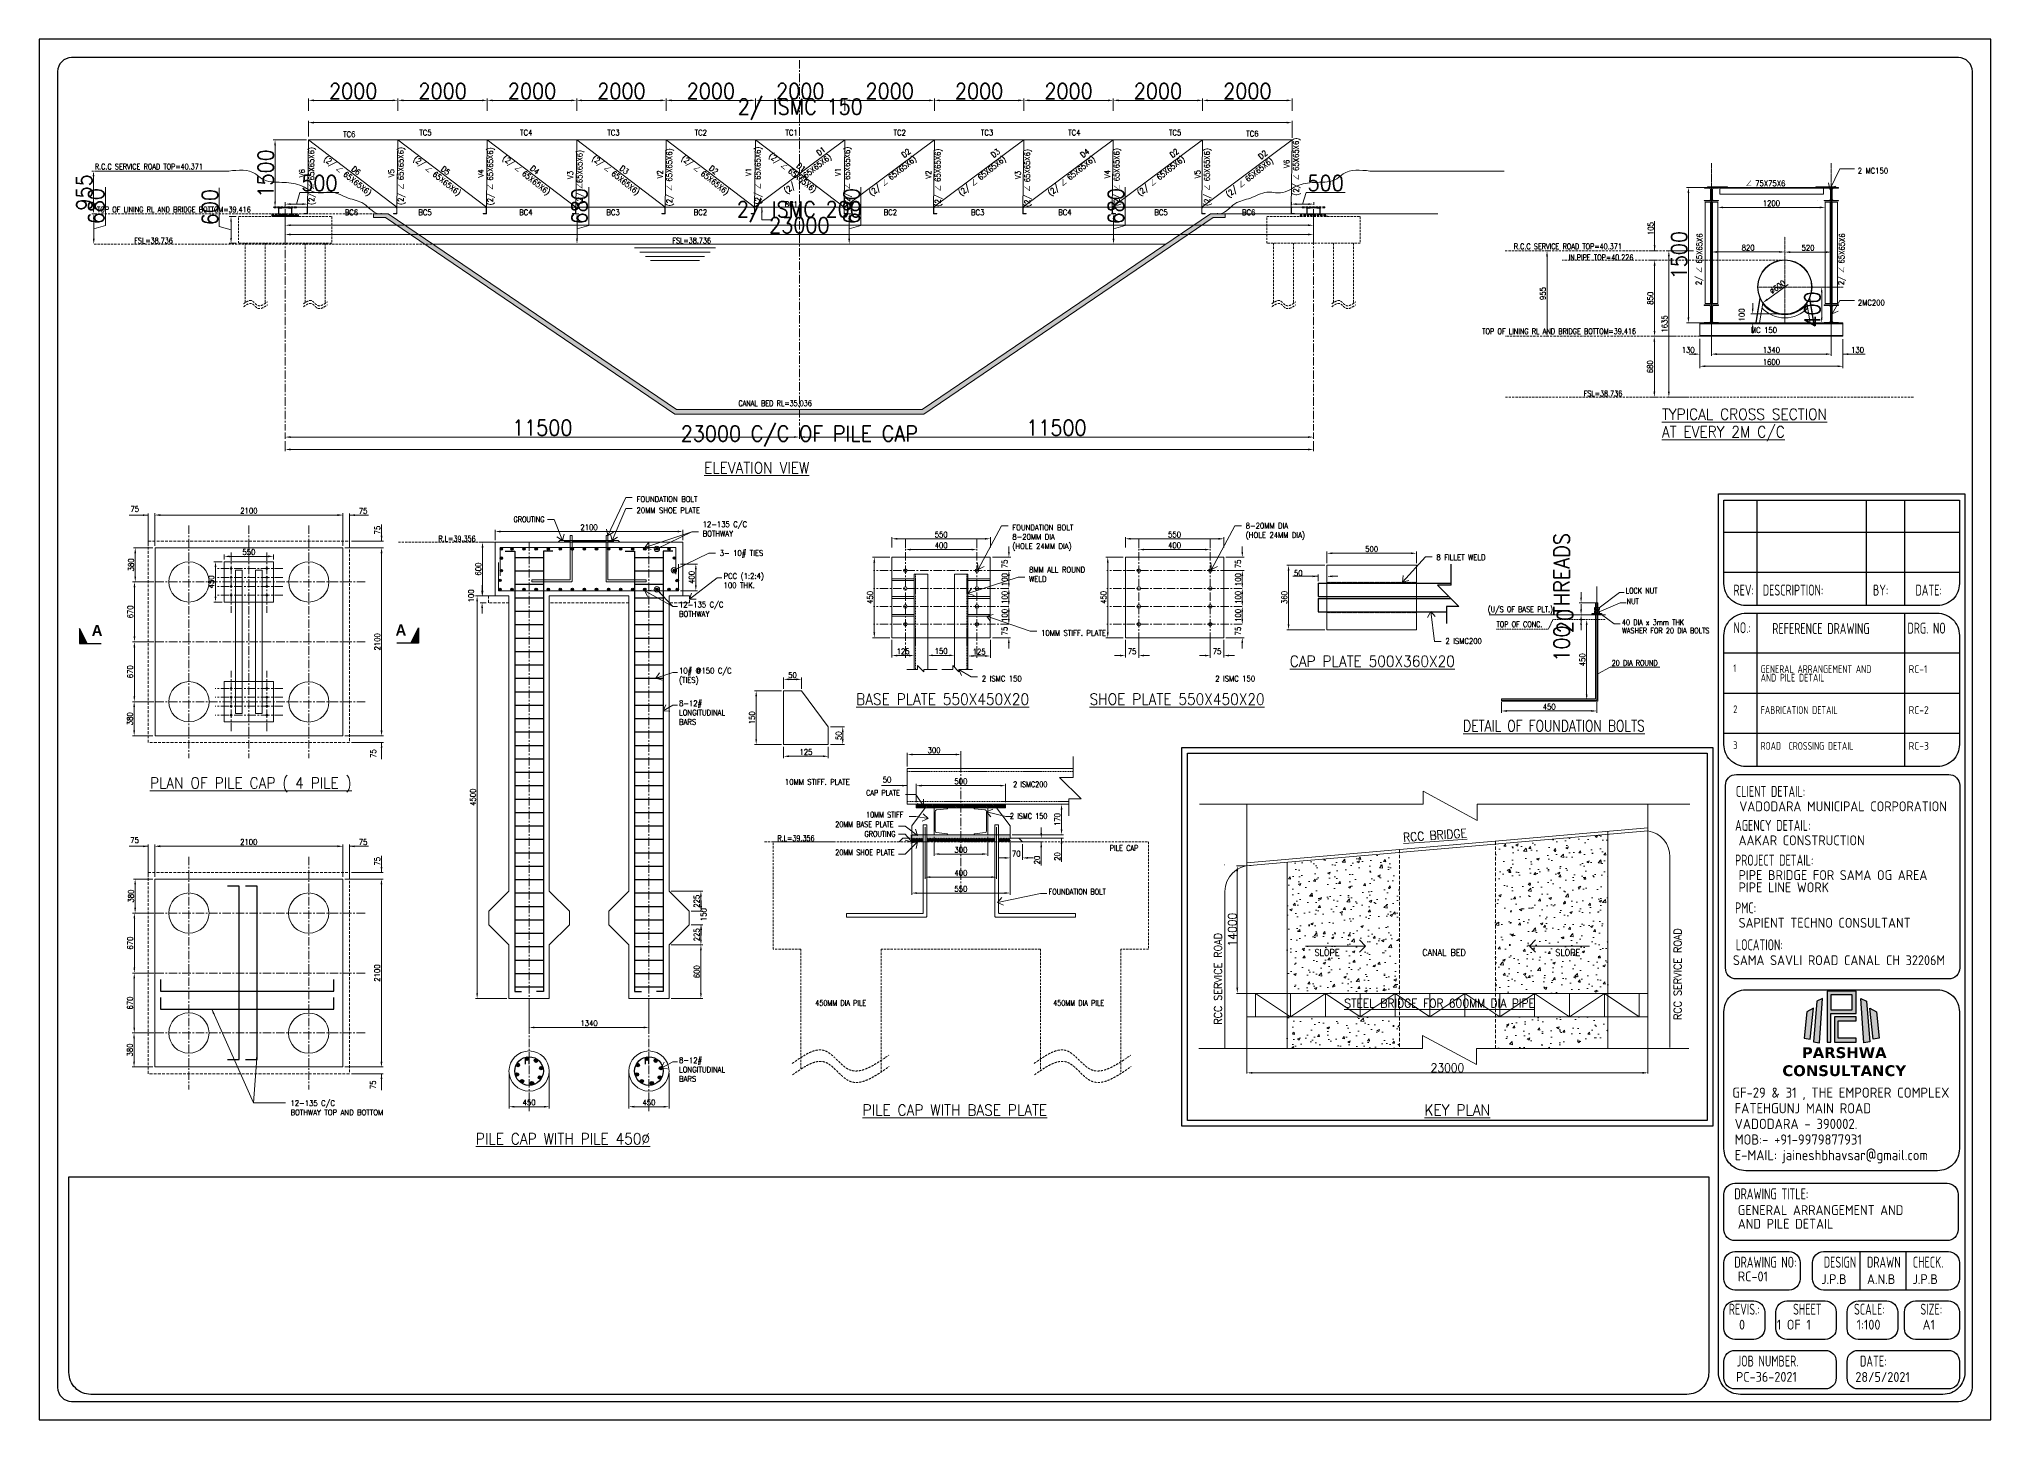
# Model space of a CAD drawing. Header units: millimetres. Extents: x 0 to 1124626, y -157535 to 82123.
# Drawn here: x 307916 to 351575, y 1321 to 32191 of the extents above; entities that cross this region are included whole.
import ezdxf

# ---------------------------------------------------------------- set-up
doc = ezdxf.new("R2010")
doc.units = ezdxf.units.MM
doc.header["$MEASUREMENT"] = 0
for name, pattern in [('CENTER', [2, 1.25, -0.25, 0.25, -0.25]), ('CENTER2', [28.575, 19.05, -3.175, 3.175, -3.175]), ('DASHED', [0.75, 0.5, -0.25]), ('HIDDEN', [0.375, 0.25, -0.125])]:
    doc.linetypes.add(name, pattern=pattern)
for name, color, linetype, lineweight in [('CN', 253, 'Continuous', 15), ('Dim', 6, 'Continuous', 13), ('FOOTING', 171, 'Continuous', 15), ('HIDE', 251, 'HIDDEN', 13), ('LINE-2C', 252, 'CENTER2', 9), ('PEDESTAL', 232, 'Continuous', 15), ('PLATE', 190, 'Continuous', 20), ('rSHEET', 2, 'Continuous', 30), ('STEEL', 240, 'Continuous', 30), ('STR', 112, 'Continuous', 18), ('STR. STEEL', 25, 'Continuous', 18), ('Text', 7, 'Continuous', 15), ('TEXT-4', 2, 'Continuous', 25), ('TITLE TEXT', 50, 'Continuous', 18)]:
    doc.layers.add(name, color=color, linetype=linetype, lineweight=lineweight)
doc.layers.add('D-NW-TX-UNCONTROLLED', color=2, linetype='Continuous')
doc.layers.add('SUGGESTION', color=7, linetype='Continuous')
doc.styles.add('111', font='bold.shx', dxfattribs={"width": 0.9, "height": 90})
doc.styles.add('style1', font='romans.shx', dxfattribs={"width": 0.9, "height": 300})
doc.styles.add('TEXT3', font='geniso.shx')
doc.styles.add('TEXT3 0.75NA', font='geniso.shx', dxfattribs={"width": 0.75})
doc.dimstyles.new('2.0 DIM-1', dxfattribs={"dimscale": 40, "dimtxt": 125, "dimasz": 3, "dimexe": 1, "dimexo": 1.2, "dimgap": 0.8, "dimtad": 1, "dimdec": 0, "dimlfac": 0.5, "dimzin": 1, "dimdsep": 46, "dimtxsty": 'style1', "dimcen": 2, "dimclrd": 8, "dimclre": 8, "dimclrt": 7, "dimadec": 0, "dimazin": 0, "dimtfac": 1, "dimtdec": 0, "dimtofl": 0, "dimtmove": 1, "dimatfit": 3, "dimfxl": 1, "dimtolj": 1, "dimtzin": 0, "dimlwd": 9, "dimlwe": 9, "dimarcsym": 1})
doc.dimstyles.new('4.0 DIM-1', dxfattribs={"dimscale": 40, "dimtxt": 125, "dimasz": 3, "dimexe": 1, "dimexo": 1.2, "dimgap": 0.8, "dimtad": 1, "dimdec": 0, "dimlfac": 0.25, "dimzin": 1, "dimdsep": 46, "dimtxsty": 'style1', "dimcen": 2, "dimclrd": 8, "dimclre": 8, "dimclrt": 7, "dimadec": 0, "dimazin": 0, "dimtfac": 1, "dimtdec": 0, "dimtofl": 0, "dimtmove": 1, "dimatfit": 3, "dimfxl": 1, "dimtolj": 1, "dimtzin": 0, "dimlwd": 9, "dimlwe": 9, "dimarcsym": 1})
doc.dimstyles.new('8.0 DIM-1', dxfattribs={"dimscale": 40, "dimtxt": 125, "dimasz": 3, "dimexe": 1, "dimexo": 1.2, "dimgap": 0.8, "dimtad": 1, "dimdec": 0, "dimlfac": 0.125, "dimzin": 1, "dimdsep": 46, "dimtxsty": 'style1', "dimcen": 2, "dimclrd": 8, "dimclre": 8, "dimclrt": 7, "dimadec": 0, "dimazin": 0, "dimtfac": 1, "dimtdec": 0, "dimtofl": 0, "dimtmove": 1, "dimatfit": 3, "dimfxl": 1, "dimtolj": 1, "dimtzin": 0, "dimlwd": 9, "dimlwe": 9, "dimarcsym": 1})
doc.dimstyles.new('Copy of DIM-1', dxfattribs={"dimscale": 40, "dimtxt": 125, "dimasz": 3, "dimexe": 1, "dimexo": 1.2, "dimgap": 0.8, "dimtad": 1, "dimdec": 0, "dimzin": 1, "dimdsep": 46, "dimtxsty": 'style1', "dimcen": 2, "dimclrd": 8, "dimclre": 8, "dimclrt": 7, "dimadec": 0, "dimazin": 0, "dimtfac": 1, "dimtdec": 0, "dimtofl": 0, "dimtmove": 1, "dimatfit": 3, "dimfxl": 1, "dimtolj": 1, "dimtzin": 0, "dimlwd": 9, "dimlwe": 9, "dimarcsym": 1})
doc.dimstyles.new('p-100', dxfattribs={"dimscale": 0.5, "dimtxt": 0.25, "dimasz": 0.25, "dimexe": 0.01, "dimexo": 0.0625, "dimgap": 0.25, "dimtad": 1, "dimdec": 0, "dimlfac": 1000, "dimzin": 4, "dimdsep": 46, "dimtxsty": 'Standard', "dimblk": 'ARCHTICK', "dimcen": 0, "dimdle": 0.01, "dimclrd": 3, "dimclre": 3, "dimclrt": 6, "dimadec": 0, "dimazin": 0, "dimtfac": 1, "dimtdec": 0, "dimtmove": 1, "dimatfit": 3, "dimfxl": 1, "dimtolj": 1, "dimtzin": 4, "dimlwd": 5, "dimlwe": 5, "dimarcsym": 0})

msp = doc.modelspace()

# ---------------------------------------------------------------- texts
at = {"layer": 'rSHEET', "style": 'TEXT3 0.75NA', "width": 0.75}
for s, height, p in [('REV:', 244.99082, (345816.9675, 19749.7894)), ('DESCRIPTION:', 244.990816, (346470.0545, 19749.7894)), ('BY:', 244.99082, (348936.987, 19749.7894)), ('DATE:', 244.99082, (349884.7298, 19749.7894)), ('NO.:', 244.99082, (345816.9675, 18908.01)), ('REFERENCE DRAWING', 244.990816, (346684.4503, 18890.1613)), ('DRG. NO', 244.99082, (349706.0685, 18899.1467)), ('1', 173.226, (345812.1264, 18037.4948)), ('AND PILE DETAIL', 173.226006, (346424.0025, 17827.8241)), ('GENERAL ARRANGEMENT AND ', 173.226006, (346424.0025, 18019.9279)), ('2', 173.226, (345812.1264, 17121.4011)), ('FABRICATION DETAIL', 173.226006, (346424.0025, 17103.8342)), ('3', 173.226, (345812.1264, 16319.7614)), ('ROAD  CROSSING DETAIL', 173.226006, (346424.0025, 16302.1945)), ('CLIENT DETAIL:', 244.990816, (345869.0163, 15249.2682)), ('AGENCY DETAIL:', 244.990816, (345852.112, 14489.5355)), ('PROJECT DETAIL:', 244.990816, (345852.112, 13712.622)), ('PMC: ', 244.99082, (345852.112, 12646.1297)), ('LOCATION:', 244.99082, (345869.0163, 11820.7954)), ('DRAWING TITLE:', 244.990816, (345834.7735, 6253.1023)), ('DRAWING NO:', 244.990816, (345834.7735, 4725.0493)), ('DESIGN', 244.99082, (347834.2711, 4725.0493)), ('DRAWN', 244.99082, (348802.4523, 4725.0493)), ('CHECK.', 244.99082, (349826.8508, 4725.0493)), ('REVIS.:', 244.99082, (345712.0485, 3673.625)), ('SHEET', 244.99082, (347148.3511, 3673.625)), ('SCALE:', 244.99082, (348511.2776, 3673.625)), ('SIZE:', 244.99082, (349996.3972, 3673.625)), ('JOB NUMBER.', 244.990816, (345890.148, 2514.4048)), ('DATE:', 244.99082, (348646.2947, 2514.4048))]:
    msp.add_text(s, height=height, dxfattribs=at).set_placement(p)
at = {"layer": 'rSHEET'}
for s, height, style, p in [('RC-1', 173.22601, 'TEXT3 0.75NA', (349731.3785, 18019.9279)), ('RC-2', 173.22601, 'TEXT3 0.75NA', (349731.3785, 17103.8342)), ('RC-3', 173.22601, 'TEXT3 0.75NA', (349731.3785, 16302.1945)), ('VADODARA MUNICIPAL CORPORATION', 220.491734, 'TEXT3', (345947.0669, 14927.7946)), ('AAKAR CONSTRUCTION ', 220.491734, 'TEXT3', (345930.1626, 14168.0619)), ('PIPE BRIDGE FOR SAMA OG AREA ', 220.491734, 'TEXT3', (345930.1626, 13391.1483)), ('PIPE LINE WORK', 220.491734, 'TEXT3', (345930.1626, 13117.2148)), ('SAPIENT TECHNO CONSULTANT ', 220.491734, 'TEXT3', (345930.1626, 12324.656)), ('SAMA SAVLI ROAD CANAL CH 32206M', 220.491734, 'TEXT3', (345802.6679, 11487.6383)), ('GENERAL ARRANGEMENT AND ', 220.491734, 'TEXT3', (345912.8241, 5901.4032)), ('AND PILE DETAIL', 220.491734, 'TEXT3', (345912.8241, 5595.5298)), ('RC-01', 220.49173, 'TEXT3', (345912.8241, 4419.1932)), ('J.P.B', 220.49173, 'TEXT3', (347777.5423, 4358.528)), ('A.N.B', 220.49173, 'TEXT3', (348802.2672, 4358.528)), ('J.P.B', 220.49173, 'TEXT3', (349819.1392, 4358.528)), ('0', 220.4917, 'TEXT3', (345939.4963, 3340.2801)), ('1 OF 1', 220.49173, 'TEXT3', (346783.9433, 3340.2801)), ('1:100', 220.49173, 'TEXT3', (348569.8671, 3340.2801)), ('A1', 220.49173, 'TEXT3', (350045.8551, 3340.2801)), ('PC-36-2021', 220.49173, 'TEXT3', (345871.4798, 2173.5211)), ('28/5/2021', 220.49173, 'TEXT3', (348542.1269, 2170.5177))]:
    msp.add_text(s, height=height, dxfattribs=dict(at, style=style)).set_placement(p)
at = {"layer": 'rSHEET', "lineweight": 13, "style": 'TEXT3'}
for s, p in [('GF-29 & 31 , THE EMPORER COMPLEX', (345788.8731, 8523.9757)), ('FATEHGUNJ MAIN ROAD', (345841.2555, 8174.7221)), ('VADODARA - 390002.', (345841.2555, 7825.4685)), ('MOB:- +91-9979877931', (345841.2555, 7476.2149)), ('E-MAIL: jaineshbhavsar@gmail.com', (345841.2555, 7126.9613))]:
    msp.add_text(s, height=227.53424, dxfattribs=at).set_placement(p)
at = {"layer": 'Text', "ltscale": 20, "style": 'style1', "width": 0.8}
for s, p in [('R.C.C SERVICE ROAD TOP=40.371', (309165.0724, 29277.2121)), ('TOP OF LINING RL AND BRIDGE BOTTOM=39.416', (309214.6977, 28317.6656)), ('FSL=38.736', (310045.3058, 27623.6955)), ('FSL=38.736', (322082.1618, 27623.6955)), ('R.C.C SERVICE ROAD TOP=40.371', (340903.4849, 27492.7074)), ('IN.PIPE TOP=40.226', (342129.2841, 27246.4784)), ('TOP OF LINING RL AND BRIDGE BOTTOM=39.416', (340197.4394, 25595.0483)), ('CANAL BED RL=35.036', (323559.3027, 23985.7678)), ('FSL=38.736', (342464.6505, 24204.1908)), ('GROUTING ', (318529.4768, 21389.7628)), ('R.L=39.356', (316848.9656, 20958.6698)), ('LOCK NUT', (343403.7765, 19796.3248)), ('NUT', (343427.2986, 19561.3009)), ('(U/S OF BASE PLT.)', (340321.9663, 19381.3813)), ('40 DIA x 3mm THK', (343322.2082, 19089.1517)), ('TOP OF CONC.', (340515.6034, 19046.4883)), ('WASHER FOR 20 DIA BOLTS', (343322.2082, 18905.7052)), ('20 DIA ROUND ', (343092.3579, 18182.3852)), ('CAP PLATE', (326414.6465, 15277.9624)), ('2 ISMC200', (329703.369, 15467.5305)), ('10MM STIFF', (326414.6465, 14789.0933)), ('2 ISMC 150', (329632.7821, 14758.0936)), ('20MM BASE PLATE', (325724.8674, 14573.6768)), ('GROUTING ', (326379.9333, 14357.5997)), ('R.L=39.356', (324430.6863, 14261.939)), ('20MM SHOE PLATE', (325724.8674, 13945.2557)), ('PILE CAP', (331867.1988, 14041.7295)), ('FOUNDATION BOLT', (330496.2845, 13066.4754)), ('450MM DIA PILE', (325279.279, 10581.9217)), ('450MM DIA PILE', (330600.9361, 10581.9217))]:
    msp.add_text(s, height=125, dxfattribs=at).set_placement(p)
at = {"layer": 'Text', "ltscale": 20, "char_height": 125, "style": 'style1'}
for s, insert, width, attachment_point in [('TC6', (314718.5353, 30124.894), 111.984005, 1), ('TC5', (316421.6692, 30161.2255), 111.984005, 1), ('TC4', (318675.9685, 30161.2255), 111.984005, 1), ('TC3', (320627.2041, 30161.2255), 111.984005, 1), ('TC2', (322581.0832, 30161.2255), 111.984005, 1), ('TC1', (324611.0874, 30161.2255), 111.984005, 1), ('TC2', (327304.6881, 30161.2255), 111.984005, 3), ('TC3', (329258.5672, 30161.2255), 111.984005, 3), ('TC4', (331209.8028, 30161.2255), 111.984005, 3), ('TC5', (333464.1021, 30161.2255), 111.984005, 3), ('TC6', (335193.3294, 30137.2311), 111.984005, 3), ('2 MC150', (348595.1348, 29308.8802), 3613.508763, 1), ('∠ 75X75X6', (346097.2352, 29027.4724), 3613.508763, 1), ('BC6', (314755.4688, 28379.324), 111.984005, 1), ('BC5', (316400.9723, 28379.324), 111.984005, 1), ('BC4', (318655.2716, 28379.324), 111.984005, 1), ('BC3', (320606.5072, 28379.324), 111.984005, 1), ('BC2', (322560.3862, 28379.324), 111.984005, 1), ('BC1', (324590.3904, 28562.5222), 111.984005, 1), ('BC2', (327107.1675, 28379.324), 111.984005, 3), ('BC3', (329061.0465, 28379.324), 111.984005, 3), ('BC4', (331012.2822, 28379.324), 111.984005, 3), ('BC5', (333161.9427, 28379.324), 111.984005, 3), ('BC6', (335122.4312, 28379.324), 111.984005, 3), ('2MC200', (348598.2559, 26362.5136), 3613.508763, 1), ('MC 150', (346206.822, 25746.3878), 1213.170065, 1), ('FOUNDATION BOLT', (321280.4484, 21842.0106), 1577.336222, 7), ('20MM SHOE PLATE', (321280.4484, 21592.6371), 2209.977615, 7), ('12-135 C/C \\PBOTHWAY', (322760.2404, 21072.7488), 1577.336222, 7), ('8-20MM DIA \\P(HOLE 24MM DIA)', (329686.2428, 20750.5007), 1577.336222, 7), ('FOUNDATION BOLT', (329686.2428, 21208.5359), 1577.336222, 7), ('8-20MM DIA \\P(HOLE 24MM DIA)', (334906.8206, 20997.5778), 1577.336222, 7), ('3- 10# TIES', (323141.5484, 20595.732), 1577.336222, 7), ('8 FILLET WELD', (339171.1029, 20544.0981), 1577.336222, 7), ('PCC (1:2:4) \\P100 THK.', (323227.573, 20249.6519), 1577.336222, 1), ('8MM ALL ROUND WELD', (330061.5142, 20055.6906), 1577.336222, 7), ('12-135 C/C \\PBOTHWAY', (322231.1604, 19609.1661), 1577.336222, 1), ('10MM STIFF. PLATE', (330330.0705, 18852.8651), 1577.336222, 7), ('2 ISMC200', (339373.1404, 18794.6763), 1577.336222, 1), ('10# @150 C/C\\P(TIES)', (322231.1604, 18132.1852), 1577.336222, 1), ('2 ISMC 150', (329004.4509, 17830.4915), 1577.336222, 7), ('2 ISMC 150', (334225.0286, 17830.4915), 1577.336222, 7), ('8-12# LONGITUDINAL BARS', (322231.1604, 17403.4349), 1577.336222, 1), ('10MM STIFF. PLATE', (324599.366, 15521.5756), 1577.336222, 7), ('8-12# LONGITUDINAL BARS', (322231.1604, 9424.9457), 1577.336222, 1), ('12-135 C/C \\PBOTHWAY TOP AND BOTTOM', (313540.9074, 8465.4436), 3202.621367, 1)]:
    msp.add_mtext(s, dxfattribs=dict(at, insert=insert, width=width, attachment_point=attachment_point))
for s, insert, width, attachment_point, rotation in [('\\pxi10.7408;V6\\P\\pi5.79088;(2/ ∠ 65X65X6)', (313735.9843, 27758.2591), 2273.07458, 1, 90), ('\\pxi10.7408;V5\\P\\pi5.79088;(2/ ∠ 65X65X6)', (315735.9843, 27758.3456), 2273.07458, 1, 90), ('\\pi1342.6;V4\\P\\pi723.86;(2/ ∠ 65X65X6)', (317735.6038, 27751.3848), 2273.07458, 1, 90), ('\\pi1345.3;V3\\P\\pi780.11;(2/ ∠65X65X6)', (319735.9691, 27714.9159), 2273.07458, 1, 90), ('\\pi1345.3;V2\\P\\pi723.86;(2/ ∠ 65X65X6)', (321743.1308, 27729.2248), 2273.07458, 1, 90), ('\\pi1361.4;V1\\P\\pi723.86;(2/ ∠ 65X65X6)', (323721.6468, 27767.8753), 2273.07458, 1, 90), ('\\pxi10.5624;D1\\P\\pi5.59088;(2/ ∠ 65X65X6)', (325442.2028, 29796.2881), 2822.717504, 3, 38.66547802), ('\\pi1361.4,t1361.4;V1\\P\\pi723.86,tz;(2/ ∠ 65X65X6)', (325721.6468, 27764.5266), 2273.07458, 1, 90), ('\\pxi10.5624;D2\\P\\pi5.59088;(2/ ∠ 65X65X6)', (327345.3638, 29750.6554), 2822.717504, 3, 38.66547802), ('\\pi1345.3,t2845.3;V2\\P\\pi723.86,tz;(2/ ∠ 65X65X6)', (328122.7306, 27722.6695), 2273.07458, 7, 90), ('\\pxi10.5624;D3\\P\\pi5.59088;(2/ ∠ 65X65X6)', (329345.3638, 29750.6554), 2822.717504, 3, 38.66547802), ('\\pi1345.3;V3\\P\\pi723.86;(2/ ∠ 65X65X6)', (330122.7306, 27714.1495), 2273.07458, 7, 90), ('\\pxi10.5624;D4\\P\\pi5.59088;(2/ ∠ 65X65X6)', (331345.3638, 29750.6554), 2822.717504, 3, 38.66547802), ('\\pi1342.6;V4\\P\\pi723.86;(2/ ∠ 65X65X6)', (332122.7306, 27735.2136), 2273.07458, 7, 90), ('\\pxi10.5624;D2\\P\\pi5.59088;(2/ ∠ 65X65X6)', (333345.3638, 29750.6554), 2822.717504, 3, 38.66547802), ('\\pxi10.7408;V5\\P\\pi5.79088;(2/ ∠ 65X65X6)', (334142.2819, 27735.2136), 2273.07458, 7, 90), ('\\pxi10.5624;D2\\P\\pi5.59088;(2/ ∠ 65X65X6)', (335326.7254, 29715.0349), 2822.717504, 3, 38.66547802), ('\\pxi10.7408;V6\\P\\pi5.79088;(2/ ∠ 65X65X6)', (336133.3892, 27966.6337), 2273.07458, 7, 90), ('\\pxi10.5624;D6\\P\\pi5.59088;(2/ ∠ 65X65X6)', (313939.99, 30187.2946), 2822.717504, 1, 321.33452198), ('\\pxi10.5624;D5\\P\\pi5.59088;(2/ ∠ 65X65X6)', (315939.99, 30187.2946), 2822.717504, 1, 321.33452198), ('\\pxi10.5624;D4\\P\\pi5.59088;(2/ ∠ 65X65X6)', (317937.1514, 30202.6952), 2822.717504, 1, 321.33452198), ('\\pxi10.5624;D3\\P\\pi5.59088;(2/ ∠ 65X65X6)', (319937.1514, 30202.6952), 2822.717504, 1, 321.33452198), ('\\pxi10.5624;D2\\P\\pi5.59088;(2/ ∠ 65X65X6)', (321937.1514, 30202.6952), 2822.717504, 1, 321.33452198), ('\\pxi10.5624;D1\\P\\pi5.59088;(2/ ∠ 65X65X6)', (323891.3429, 30257.5562), 2822.717504, 1, 321.33452198), ('2/ ∠ 65X65X6', (344998.479, 27849.1234), 2626.169683, 3, 88.7021262), ('2/ ∠ 65X65X6', (348184.3241, 27849.1234), 2626.169683, 3, 88.7021262)]:
    msp.add_mtext(s, dxfattribs=dict(at, insert=insert, width=width, attachment_point=attachment_point, rotation=rotation))
at = {"layer": 'TITLE TEXT', "ltscale": 20, "style": 'style1', "width": 0.8}
msp.add_text('%%UDETAIL OF FOUNDATION BOLTS', height=250, dxfattribs=at).set_placement((339769.1416, 16711.2414))
at = {"layer": 'TITLE TEXT', "color": 1, "ltscale": 20, "char_height": 250, "width": 4706.261719, "attachment_point": 1, "style": 'style1'}
for s, insert in [('{\\LTYPICAL CROSS SECTION}', (344215.609, 23927.7886)), ('{\\LAT EVERY 2M C/C}', (344215.609, 23534.7462))]:
    msp.add_mtext(s, dxfattribs=dict(at, insert=insert))
at = {"layer": 'TITLE TEXT', "ltscale": 20, "char_height": 250, "width": 8570.669872, "attachment_point": 1, "style": 'style1'}
for s, insert in [('{\\LELEVATION VIEW}', (322792.6254, 22731.1359)), ('{\\LCAP PLATE 500X360X20}', (335891.5054, 18406.3104)), ('{\\LBASE PLATE 550X450X20}', (326193.4845, 17557.4504)), ('{\\LSHOE PLATE 550X450X20}', (331414.0622, 17557.4504)), ('{\\LPLAN OF PILE CAP ( 4 PILE ) }', (310397.0716, 15685.3399)), ('{\\LPILE CAP WITH BASE PLATE}', (326337.0842, 8373.2189)), ('{\\LKEY PLAN}', (338905.9265, 8373.2189)), ('{\\LPILE CAP WITH PILE 450%%C}', (317687.5371, 7731.814))]:
    msp.add_mtext(s, dxfattribs=dict(at, insert=insert))

# ---------------------------------------------------------------- blocks, each defined once
blk = doc.blocks.new('*D592')
at = {"layer": 'DEFPOINTS', "color": 0, "ltscale": 20, "transparency": 16777216}
for p in [(347663, 26646), (347662, 25846), (347789, 25846)]:
    blk.add_point(p, dxfattribs=at)
at = {"layer": 'Dim', "color": 8, "lineweight": 9, "ltscale": 20, "transparency": 16777216}
for p, q in [((347711, 26646), (347829, 26646)), ((347789, 26526), (347789, 25966)), ((347710, 25846), (347829, 25846))]:
    blk.add_line(p, q, dxfattribs=at)
at = {"layer": 'Dim', "color": 8, "ltscale": 20, "transparency": 16777216}
for points in [[(347809, 26526), (347769, 26526), (347789, 26646)], [(347769, 25966), (347809, 25966), (347789, 25846)]]:
    blk.add_solid(points, dxfattribs=at)
at = {"layer": 'Dim', "color": 7, "ltscale": 20, "transparency": 16777216, "insert": (347582, 26146), "char_height": 350, "attachment_point": 5, "rotation": 90, "style": 'style1'}
blk.add_mtext('\\A1;400', dxfattribs=at)
blk = doc.blocks.new('*D593')
at = {"layer": 'DEFPOINTS', "color": 0, "ltscale": 20, "transparency": 16777216}
for p in [(344808, 28870), (345268, 28870), (345164, 25850)]:
    blk.add_point(p, dxfattribs=at)
at = {"layer": 'Dim', "color": 8, "lineweight": 9, "ltscale": 20, "transparency": 16777216}
for p, q in [((345220, 28870), (344768, 28870)), ((344808, 25970), (344808, 28750)), ((345116, 25850), (344768, 25850))]:
    blk.add_line(p, q, dxfattribs=at)
at = {"layer": 'Dim', "color": 8, "ltscale": 20, "transparency": 16777216}
for points in [[(344828, 28750), (344788, 28750), (344808, 28870)], [(344788, 25970), (344828, 25970), (344808, 25850)]]:
    blk.add_solid(points, dxfattribs=at)
at = {"layer": 'Dim', "color": 7, "ltscale": 20, "transparency": 16777216, "insert": (344601, 27360), "char_height": 350, "attachment_point": 5, "rotation": 90, "style": 'style1'}
blk.add_mtext('\\A1;1500', dxfattribs=at)
blk = doc.blocks.new('*D484')
at = {"layer": 'DEFPOINTS', "color": 0, "ltscale": 20, "transparency": 16777216}
for p in [(345324, 25869), (348004, 25869), (348004, 25148)]:
    blk.add_point(p, dxfattribs=at)
at = {"layer": 'Dim', "color": 8, "lineweight": 9, "ltscale": 20, "transparency": 16777216}
for p, q in [((345324, 25821), (345324, 25108)), ((348004, 25821), (348004, 25108)), ((345444, 25148), (347884, 25148))]:
    blk.add_line(p, q, dxfattribs=at)
at = {"layer": 'Dim', "color": 8, "ltscale": 20, "transparency": 16777216}
for points in [[(345444, 25168), (345444, 25128), (345324, 25148)], [(347884, 25128), (347884, 25168), (348004, 25148)]]:
    blk.add_solid(points, dxfattribs=at)
at = {"layer": 'Dim', "color": 7, "ltscale": 20, "transparency": 16777216, "insert": (346664, 25242), "char_height": 125, "attachment_point": 5, "style": 'style1'}
blk.add_mtext('\\A1;1340', dxfattribs=at)
blk = doc.blocks.new('*D485')
at = {"layer": 'DEFPOINTS', "color": 0, "ltscale": 20, "transparency": 16777216}
for p in [(345464, 28541), (347864, 28541), (347864, 28427)]:
    blk.add_point(p, dxfattribs=at)
at = {"layer": 'Dim', "color": 8, "lineweight": 9, "ltscale": 20, "transparency": 16777216}
for p, q in [((345464, 28493), (345464, 28387)), ((345584, 28427), (347744, 28427)), ((347864, 28493), (347864, 28387))]:
    blk.add_line(p, q, dxfattribs=at)
at = {"layer": 'Dim', "color": 8, "ltscale": 20, "transparency": 16777216}
for points in [[(345584, 28447), (345584, 28407), (345464, 28427)], [(347744, 28407), (347744, 28447), (347864, 28427)]]:
    blk.add_solid(points, dxfattribs=at)
at = {"layer": 'Dim', "color": 7, "ltscale": 20, "transparency": 16777216, "insert": (346664, 28521), "char_height": 125, "attachment_point": 5, "style": 'style1'}
blk.add_mtext('\\A1;1200', dxfattribs=at)
blk = doc.blocks.new('*D486')
at = {"layer": 'DEFPOINTS', "color": 0, "ltscale": 20, "transparency": 16777216}
for p in [(347452, 26995), (346476, 26298)]:
    blk.add_point(p, dxfattribs=at)
at = {"layer": 'Dim', "color": 8, "lineweight": 9, "ltscale": 20, "transparency": 16777216}
blk.add_line((347041, 26702), (346574, 26367), dxfattribs=at)
at = {"layer": 'Dim', "color": 8, "ltscale": 20, "transparency": 16777216}
blk.add_solid([(346562, 26384), (346585, 26351), (346476, 26298)], dxfattribs=at)
at = {"layer": 'Dim', "color": 7, "ltscale": 20, "transparency": 16777216, "insert": (346801, 26646), "char_height": 125, "attachment_point": 5, "rotation": 35.5557, "style": 'style1'}
blk.add_mtext('\\A1;∅600', dxfattribs=at)
blk = doc.blocks.new('*D487')
at = {"layer": 'DEFPOINTS', "color": 0, "ltscale": 20, "transparency": 16777216}
for p in [(344051, 27246), (344145, 27246), (344190, 25546)]:
    blk.add_point(p, dxfattribs=at)
at = {"layer": 'Dim', "color": 8, "lineweight": 9, "ltscale": 20, "transparency": 16777216}
for p, q in [((344097, 27246), (344011, 27246)), ((344051, 25666), (344051, 27126)), ((344142, 25546), (344011, 25546))]:
    blk.add_line(p, q, dxfattribs=at)
at = {"layer": 'Dim', "color": 8, "ltscale": 20, "transparency": 16777216}
for points in [[(344071, 27126), (344031, 27126), (344051, 27246)], [(344031, 25666), (344071, 25666), (344051, 25546)]]:
    blk.add_solid(points, dxfattribs=at)
at = {"layer": 'Dim', "color": 7, "ltscale": 20, "transparency": 16777216, "insert": (343957, 26396), "char_height": 125, "attachment_point": 5, "rotation": 90, "style": 'style1'}
blk.add_mtext('\\A1;850', dxfattribs=at)
blk = doc.blocks.new('*D488')
at = {"layer": 'DEFPOINTS', "color": 0, "ltscale": 20, "transparency": 16777216}
for p in [(346246, 25846), (346964, 26046), (346964, 25846)]:
    blk.add_point(p, dxfattribs=at)
at = {"layer": 'Dim', "color": 8, "lineweight": 9, "ltscale": 20, "transparency": 16777216}
for p, q in [((346246, 26166), (346246, 26286)), ((346916, 26046), (346206, 26046)), ((346916, 25846), (346206, 25846)), ((346246, 25726), (346246, 25606))]:
    blk.add_line(p, q, dxfattribs=at)
at = {"layer": 'Dim', "color": 8, "ltscale": 20, "transparency": 16777216}
for points in [[(346226, 26166), (346266, 26166), (346246, 26046)], [(346266, 25726), (346226, 25726), (346246, 25846)]]:
    blk.add_solid(points, dxfattribs=at)
at = {"layer": 'Dim', "color": 7, "ltscale": 20, "transparency": 16777216, "insert": (346001, 26024), "char_height": 125, "attachment_point": 5, "rotation": 90, "style": 'style1'}
blk.add_mtext('\\A1;100', dxfattribs=at)
blk = doc.blocks.new('*D489')
at = {"layer": 'DEFPOINTS', "color": 0, "ltscale": 20, "transparency": 16777216}
for p in [(348004, 25537), (348264, 25533), (348264, 25147)]:
    blk.add_point(p, dxfattribs=at)
at = {"layer": 'Dim', "color": 8, "lineweight": 9, "ltscale": 20, "transparency": 16777216}
for p, q in [((348004, 25489), (348004, 25107)), ((348264, 25485), (348264, 25107)), ((347884, 25147), (347764, 25147)), ((348264, 25147), (348760, 25147)), ((348384, 25147), (348504, 25147))]:
    blk.add_line(p, q, dxfattribs=at)
at = {"layer": 'Dim', "color": 8, "ltscale": 20, "transparency": 16777216}
for points in [[(347884, 25127), (347884, 25167), (348004, 25147)], [(348384, 25167), (348384, 25127), (348264, 25147)]]:
    blk.add_solid(points, dxfattribs=at)
at = {"layer": 'Dim', "color": 7, "ltscale": 20, "transparency": 16777216, "insert": (348592, 25242), "char_height": 125, "attachment_point": 5, "style": 'style1'}
blk.add_mtext('\\A1;130', dxfattribs=at)
blk = doc.blocks.new('*D490')
at = {"layer": 'DEFPOINTS', "color": 0, "ltscale": 20, "transparency": 16777216}
for p in [(345064, 25537), (345324, 25537), (345064, 25147)]:
    blk.add_point(p, dxfattribs=at)
at = {"layer": 'Dim', "color": 8, "lineweight": 9, "ltscale": 20, "transparency": 16777216}
for p, q in [((345064, 25489), (345064, 25107)), ((345324, 25489), (345324, 25107)), ((344944, 25147), (344824, 25147)), ((345444, 25147), (345564, 25147))]:
    blk.add_line(p, q, dxfattribs=at)
at = {"layer": 'Dim', "color": 8, "ltscale": 20, "transparency": 16777216}
for points in [[(344944, 25127), (344944, 25167), (345064, 25147)], [(345444, 25167), (345444, 25127), (345324, 25147)]]:
    blk.add_solid(points, dxfattribs=at)
at = {"layer": 'Dim', "color": 7, "ltscale": 20, "transparency": 16777216, "insert": (344803, 25242), "char_height": 125, "attachment_point": 5, "style": 'style1'}
blk.add_mtext('\\A1;130', dxfattribs=at)
blk = doc.blocks.new('*D491')
at = {"layer": 'DEFPOINTS', "color": 0, "ltscale": 20, "transparency": 16777216}
for p in [(345324, 27433), (346964, 27433), (346964, 27431)]:
    blk.add_point(p, dxfattribs=at)
at = {"layer": 'Dim', "color": 8, "lineweight": 9, "ltscale": 20, "transparency": 16777216}
for p, q in [((345324, 27385), (345324, 27391)), ((345444, 27431), (346844, 27431)), ((346964, 27385), (346964, 27391))]:
    blk.add_line(p, q, dxfattribs=at)
at = {"layer": 'Dim', "color": 8, "ltscale": 20, "transparency": 16777216}
for points in [[(345444, 27451), (345444, 27411), (345324, 27431)], [(346844, 27411), (346844, 27451), (346964, 27431)]]:
    blk.add_solid(points, dxfattribs=at)
at = {"layer": 'Dim', "color": 7, "ltscale": 20, "transparency": 16777216, "insert": (346144, 27525), "char_height": 125, "attachment_point": 5, "style": 'style1'}
blk.add_mtext('\\A1;820', dxfattribs=at)
blk = doc.blocks.new('*D492')
at = {"layer": 'DEFPOINTS', "color": 0, "ltscale": 20, "transparency": 16777216}
for p in [(346964, 27385), (348004, 27428), (348004, 27385)]:
    blk.add_point(p, dxfattribs=at)
at = {"layer": 'Dim', "color": 8, "lineweight": 9, "ltscale": 20, "transparency": 16777216}
for p, q in [((346964, 27433), (346964, 27468)), ((347084, 27428), (347884, 27428)), ((348004, 27433), (348004, 27468))]:
    blk.add_line(p, q, dxfattribs=at)
at = {"layer": 'Dim', "color": 8, "ltscale": 20, "transparency": 16777216}
for points in [[(347084, 27448), (347084, 27408), (346964, 27428)], [(347884, 27408), (347884, 27448), (348004, 27428)]]:
    blk.add_solid(points, dxfattribs=at)
at = {"layer": 'Dim', "color": 7, "ltscale": 20, "transparency": 16777216, "insert": (347484, 27523), "char_height": 125, "attachment_point": 5, "style": 'style1'}
blk.add_mtext('\\A1;520', dxfattribs=at)
blk = doc.blocks.new('*D493')
at = {"layer": 'DEFPOINTS', "color": 0, "ltscale": 20, "transparency": 16777216}
for p in [(344371, 27456), (344971, 27456), (344816, 24186)]:
    blk.add_point(p, dxfattribs=at)
at = {"layer": 'Dim', "color": 8, "lineweight": 9, "ltscale": 20, "transparency": 16777216}
for p, q in [((344923, 27456), (344331, 27456)), ((344371, 24306), (344371, 27336)), ((344768, 24186), (344331, 24186))]:
    blk.add_line(p, q, dxfattribs=at)
at = {"layer": 'Dim', "color": 8, "ltscale": 20, "transparency": 16777216}
for points in [[(344391, 27336), (344351, 27336), (344371, 27456)], [(344351, 24306), (344391, 24306), (344371, 24186)]]:
    blk.add_solid(points, dxfattribs=at)
at = {"layer": 'Dim', "color": 7, "ltscale": 20, "transparency": 16777216, "insert": (344276, 25821), "char_height": 125, "attachment_point": 5, "rotation": 90, "style": 'style1'}
blk.add_mtext('\\A1;1635', dxfattribs=at)
blk = doc.blocks.new('*D494')
at = {"layer": 'DEFPOINTS', "color": 0, "ltscale": 20, "transparency": 16777216}
for p in [(345064, 25337), (348264, 25337), (348264, 24876)]:
    blk.add_point(p, dxfattribs=at)
at = {"layer": 'Dim', "color": 8, "lineweight": 9, "ltscale": 20, "transparency": 16777216}
for p, q in [((345064, 25289), (345064, 24836)), ((348264, 25289), (348264, 24836)), ((345184, 24876), (348144, 24876))]:
    blk.add_line(p, q, dxfattribs=at)
at = {"layer": 'Dim', "color": 8, "ltscale": 20, "transparency": 16777216}
for points in [[(345184, 24896), (345184, 24856), (345064, 24876)], [(348144, 24856), (348144, 24896), (348264, 24876)]]:
    blk.add_solid(points, dxfattribs=at)
at = {"layer": 'Dim', "color": 7, "ltscale": 20, "transparency": 16777216, "insert": (346664, 24971), "char_height": 125, "attachment_point": 5, "style": 'style1'}
blk.add_mtext('\\A1;1600', dxfattribs=at)
blk = doc.blocks.new('*D495')
at = {"layer": 'DEFPOINTS', "color": 0, "ltscale": 20, "transparency": 16777216}
for p in [(343928, 27456), (343928, 27246), (344053, 27246)]:
    blk.add_point(p, dxfattribs=at)
at = {"layer": 'Dim', "color": 8, "lineweight": 9, "ltscale": 20, "transparency": 16777216}
for p, q in [((344053, 27456), (344053, 28123)), ((344053, 27576), (344053, 27696)), ((343976, 27456), (344093, 27456)), ((343976, 27246), (344093, 27246)), ((344053, 27126), (344053, 27006))]:
    blk.add_line(p, q, dxfattribs=at)
at = {"layer": 'Dim', "color": 8, "ltscale": 20, "transparency": 16777216}
for points in [[(344033, 27576), (344073, 27576), (344053, 27456)], [(344073, 27126), (344033, 27126), (344053, 27246)]]:
    blk.add_solid(points, dxfattribs=at)
at = {"layer": 'Dim', "color": 7, "ltscale": 20, "transparency": 16777216, "insert": (343965, 27954), "char_height": 125, "attachment_point": 5, "rotation": 90, "style": 'style1'}
blk.add_mtext('\\A1;105', dxfattribs=at)
blk = doc.blocks.new('*D496')
at = {"layer": 'DEFPOINTS', "color": 0, "ltscale": 20, "transparency": 16777216}
for p in [(344046, 25546), (344552, 25546), (343943, 24186)]:
    blk.add_point(p, dxfattribs=at)
at = {"layer": 'Dim', "color": 8, "lineweight": 9, "ltscale": 20, "transparency": 16777216}
for p, q in [((344504, 25546), (344006, 25546)), ((344046, 24306), (344046, 25426)), ((343991, 24186), (344086, 24186))]:
    blk.add_line(p, q, dxfattribs=at)
at = {"layer": 'Dim', "color": 8, "ltscale": 20, "transparency": 16777216}
for points in [[(344066, 25426), (344026, 25426), (344046, 25546)], [(344026, 24306), (344066, 24306), (344046, 24186)]]:
    blk.add_solid(points, dxfattribs=at)
at = {"layer": 'Dim', "color": 7, "ltscale": 20, "transparency": 16777216, "insert": (343951, 24866), "char_height": 125, "attachment_point": 5, "rotation": 90, "style": 'style1'}
blk.add_mtext('\\A1;680', dxfattribs=at)
blk = doc.blocks.new('*D497')
at = {"layer": 'DEFPOINTS', "color": 0, "ltscale": 20, "transparency": 16777216}
for p in [(313943, 30323), (313943, 29964), (335943, 29936)]:
    blk.add_point(p, dxfattribs=at)
at = {"layer": 'Dim', "color": 8, "lineweight": 9, "ltscale": 20, "transparency": 16777216}
for p, q in [((313943, 30012), (313943, 30363)), ((335823, 30323), (314063, 30323)), ((335943, 29984), (335943, 30363))]:
    blk.add_line(p, q, dxfattribs=at)
at = {"layer": 'Dim', "color": 8, "ltscale": 20, "transparency": 16777216}
for points in [[(314063, 30343), (314063, 30303), (313943, 30323)], [(335823, 30303), (335823, 30343), (335943, 30323)]]:
    blk.add_solid(points, dxfattribs=at)
at = {"layer": 'Dim', "color": 7, "ltscale": 20, "transparency": 16777216, "insert": (324943, 30621), "char_height": 350, "attachment_point": 5, "style": 'style1'}
blk.add_mtext('\\A1;2/ ISMC 150', dxfattribs=at)
blk = doc.blocks.new('*D498')
at = {"layer": 'DEFPOINTS', "color": 0, "ltscale": 20, "transparency": 16777216}
for p in [(313422, 28436), (336422, 28436), (336422, 28029)]:
    blk.add_point(p, dxfattribs=at)
at = {"layer": 'Dim', "color": 8, "lineweight": 9, "ltscale": 20, "transparency": 16777216}
for p, q in [((313422, 28388), (313422, 27989)), ((336422, 28388), (336422, 27989)), ((313542, 28029), (336302, 28029))]:
    blk.add_line(p, q, dxfattribs=at)
at = {"layer": 'Dim', "color": 8, "ltscale": 20, "transparency": 16777216}
for points in [[(313542, 28049), (313542, 28009), (313422, 28029)], [(336302, 28009), (336302, 28049), (336422, 28029)]]:
    blk.add_solid(points, dxfattribs=at)
at = {"layer": 'Dim', "color": 7, "ltscale": 20, "transparency": 16777216, "insert": (324922, 28327), "char_height": 350, "attachment_point": 5, "style": 'style1'}
blk.add_mtext('\\A1;2/ ISMC 200', dxfattribs=at)
blk = doc.blocks.new('*D499')
at = {"layer": 'DEFPOINTS', "color": 0, "ltscale": 20, "transparency": 16777216}
for p in [(317943, 30820), (315943, 30540), (317943, 30540)]:
    blk.add_point(p, dxfattribs=at)
at = {"layer": 'Dim', "color": 8, "lineweight": 9, "ltscale": 20, "transparency": 16777216}
for p, q in [((315943, 30588), (315943, 30860)), ((316063, 30820), (317823, 30820)), ((317943, 30588), (317943, 30860))]:
    blk.add_line(p, q, dxfattribs=at)
at = {"layer": 'Dim', "color": 8, "ltscale": 20, "transparency": 16777216}
for points in [[(316063, 30840), (316063, 30800), (315943, 30820)], [(317823, 30800), (317823, 30840), (317943, 30820)]]:
    blk.add_solid(points, dxfattribs=at)
at = {"layer": 'Dim', "color": 7, "ltscale": 20, "transparency": 16777216, "insert": (316943, 31027), "char_height": 350, "attachment_point": 5, "style": 'style1'}
blk.add_mtext('\\A1;2000', dxfattribs=at)
blk = doc.blocks.new('*D500')
at = {"layer": 'DEFPOINTS', "color": 0, "ltscale": 20, "transparency": 16777216}
for p in [(319943, 30820), (317943, 30540), (319943, 30540)]:
    blk.add_point(p, dxfattribs=at)
at = {"layer": 'Dim', "color": 8, "lineweight": 9, "ltscale": 20, "transparency": 16777216}
for p, q in [((317943, 30588), (317943, 30860)), ((318063, 30820), (319823, 30820)), ((319943, 30588), (319943, 30860))]:
    blk.add_line(p, q, dxfattribs=at)
at = {"layer": 'Dim', "color": 8, "ltscale": 20, "transparency": 16777216}
for points in [[(318063, 30840), (318063, 30800), (317943, 30820)], [(319823, 30800), (319823, 30840), (319943, 30820)]]:
    blk.add_solid(points, dxfattribs=at)
at = {"layer": 'Dim', "color": 7, "ltscale": 20, "transparency": 16777216, "insert": (318943, 31027), "char_height": 350, "attachment_point": 5, "style": 'style1'}
blk.add_mtext('\\A1;2000', dxfattribs=at)
blk = doc.blocks.new('*D501')
at = {"layer": 'DEFPOINTS', "color": 0, "ltscale": 20, "transparency": 16777216}
for p in [(321943, 30820), (319943, 30540), (321943, 30540)]:
    blk.add_point(p, dxfattribs=at)
at = {"layer": 'Dim', "color": 8, "lineweight": 9, "ltscale": 20, "transparency": 16777216}
for p, q in [((319943, 30588), (319943, 30860)), ((320063, 30820), (321823, 30820)), ((321943, 30588), (321943, 30860))]:
    blk.add_line(p, q, dxfattribs=at)
at = {"layer": 'Dim', "color": 8, "ltscale": 20, "transparency": 16777216}
for points in [[(320063, 30840), (320063, 30800), (319943, 30820)], [(321823, 30800), (321823, 30840), (321943, 30820)]]:
    blk.add_solid(points, dxfattribs=at)
at = {"layer": 'Dim', "color": 7, "ltscale": 20, "transparency": 16777216, "insert": (320943, 31027), "char_height": 350, "attachment_point": 5, "style": 'style1'}
blk.add_mtext('\\A1;2000', dxfattribs=at)
blk = doc.blocks.new('*D502')
at = {"layer": 'DEFPOINTS', "color": 0, "ltscale": 20, "transparency": 16777216}
for p in [(323943, 30820), (321943, 30540), (323943, 30540)]:
    blk.add_point(p, dxfattribs=at)
at = {"layer": 'Dim', "color": 8, "lineweight": 9, "ltscale": 20, "transparency": 16777216}
for p, q in [((321943, 30588), (321943, 30860)), ((322063, 30820), (323823, 30820)), ((323943, 30588), (323943, 30860))]:
    blk.add_line(p, q, dxfattribs=at)
at = {"layer": 'Dim', "color": 8, "ltscale": 20, "transparency": 16777216}
for points in [[(322063, 30840), (322063, 30800), (321943, 30820)], [(323823, 30800), (323823, 30840), (323943, 30820)]]:
    blk.add_solid(points, dxfattribs=at)
at = {"layer": 'Dim', "color": 7, "ltscale": 20, "transparency": 16777216, "insert": (322943, 31027), "char_height": 350, "attachment_point": 5, "style": 'style1'}
blk.add_mtext('\\A1;2000', dxfattribs=at)
blk = doc.blocks.new('*D503')
at = {"layer": 'DEFPOINTS', "color": 0, "ltscale": 20, "transparency": 16777216}
for p in [(325943, 30820), (323943, 30540), (325943, 30540)]:
    blk.add_point(p, dxfattribs=at)
at = {"layer": 'Dim', "color": 8, "lineweight": 9, "ltscale": 20, "transparency": 16777216}
for p, q in [((323943, 30588), (323943, 30860)), ((324063, 30820), (325823, 30820)), ((325943, 30588), (325943, 30860))]:
    blk.add_line(p, q, dxfattribs=at)
at = {"layer": 'Dim', "color": 8, "ltscale": 20, "transparency": 16777216}
for points in [[(324063, 30840), (324063, 30800), (323943, 30820)], [(325823, 30800), (325823, 30840), (325943, 30820)]]:
    blk.add_solid(points, dxfattribs=at)
at = {"layer": 'Dim', "color": 7, "ltscale": 20, "transparency": 16777216, "insert": (324943, 31027), "char_height": 350, "attachment_point": 5, "style": 'style1'}
blk.add_mtext('\\A1;2000', dxfattribs=at)
blk = doc.blocks.new('*D504')
at = {"layer": 'DEFPOINTS', "color": 0, "ltscale": 20, "transparency": 16777216}
for p in [(327943, 30820), (325943, 30540), (327943, 30540)]:
    blk.add_point(p, dxfattribs=at)
at = {"layer": 'Dim', "color": 8, "lineweight": 9, "ltscale": 20, "transparency": 16777216}
for p, q in [((325943, 30588), (325943, 30860)), ((326063, 30820), (327823, 30820)), ((327943, 30588), (327943, 30860))]:
    blk.add_line(p, q, dxfattribs=at)
at = {"layer": 'Dim', "color": 8, "ltscale": 20, "transparency": 16777216}
for points in [[(326063, 30840), (326063, 30800), (325943, 30820)], [(327823, 30800), (327823, 30840), (327943, 30820)]]:
    blk.add_solid(points, dxfattribs=at)
at = {"layer": 'Dim', "color": 7, "ltscale": 20, "transparency": 16777216, "insert": (326943, 31027), "char_height": 350, "attachment_point": 5, "style": 'style1'}
blk.add_mtext('\\A1;2000', dxfattribs=at)
blk = doc.blocks.new('*D505')
at = {"layer": 'DEFPOINTS', "color": 0, "ltscale": 20, "transparency": 16777216}
for p in [(329943, 30820), (327943, 30540), (329943, 30540)]:
    blk.add_point(p, dxfattribs=at)
at = {"layer": 'Dim', "color": 8, "lineweight": 9, "ltscale": 20, "transparency": 16777216}
for p, q in [((327943, 30588), (327943, 30860)), ((328063, 30820), (329823, 30820)), ((329943, 30588), (329943, 30860))]:
    blk.add_line(p, q, dxfattribs=at)
at = {"layer": 'Dim', "color": 8, "ltscale": 20, "transparency": 16777216}
for points in [[(328063, 30840), (328063, 30800), (327943, 30820)], [(329823, 30800), (329823, 30840), (329943, 30820)]]:
    blk.add_solid(points, dxfattribs=at)
at = {"layer": 'Dim', "color": 7, "ltscale": 20, "transparency": 16777216, "insert": (328943, 31027), "char_height": 350, "attachment_point": 5, "style": 'style1'}
blk.add_mtext('\\A1;2000', dxfattribs=at)
blk = doc.blocks.new('*D506')
at = {"layer": 'DEFPOINTS', "color": 0, "ltscale": 20, "transparency": 16777216}
for p in [(331943, 30820), (329943, 30540), (331943, 30540)]:
    blk.add_point(p, dxfattribs=at)
at = {"layer": 'Dim', "color": 8, "lineweight": 9, "ltscale": 20, "transparency": 16777216}
for p, q in [((329943, 30588), (329943, 30860)), ((330063, 30820), (331823, 30820)), ((331943, 30588), (331943, 30860))]:
    blk.add_line(p, q, dxfattribs=at)
at = {"layer": 'Dim', "color": 8, "ltscale": 20, "transparency": 16777216}
for points in [[(330063, 30840), (330063, 30800), (329943, 30820)], [(331823, 30800), (331823, 30840), (331943, 30820)]]:
    blk.add_solid(points, dxfattribs=at)
at = {"layer": 'Dim', "color": 7, "ltscale": 20, "transparency": 16777216, "insert": (330943, 31027), "char_height": 350, "attachment_point": 5, "style": 'style1'}
blk.add_mtext('\\A1;2000', dxfattribs=at)
blk = doc.blocks.new('*D507')
at = {"layer": 'DEFPOINTS', "color": 0, "ltscale": 20, "transparency": 16777216}
for p in [(333943, 30820), (331943, 30540), (333943, 30540)]:
    blk.add_point(p, dxfattribs=at)
at = {"layer": 'Dim', "color": 8, "lineweight": 9, "ltscale": 20, "transparency": 16777216}
for p, q in [((331943, 30588), (331943, 30860)), ((332063, 30820), (333823, 30820)), ((333943, 30588), (333943, 30860))]:
    blk.add_line(p, q, dxfattribs=at)
at = {"layer": 'Dim', "color": 8, "ltscale": 20, "transparency": 16777216}
for points in [[(332063, 30840), (332063, 30800), (331943, 30820)], [(333823, 30800), (333823, 30840), (333943, 30820)]]:
    blk.add_solid(points, dxfattribs=at)
at = {"layer": 'Dim', "color": 7, "ltscale": 20, "transparency": 16777216, "insert": (332943, 31027), "char_height": 350, "attachment_point": 5, "style": 'style1'}
blk.add_mtext('\\A1;2000', dxfattribs=at)
blk = doc.blocks.new('*D508')
at = {"layer": 'DEFPOINTS', "color": 0, "ltscale": 20, "transparency": 16777216}
for p in [(313422, 28069), (336422, 28193), (336422, 27822)]:
    blk.add_point(p, dxfattribs=at)
at = {"layer": 'Dim', "color": 8, "lineweight": 9, "ltscale": 20, "transparency": 16777216}
for p, q in [((313422, 28021), (313422, 27782)), ((336422, 28145), (336422, 27782)), ((313542, 27822), (336302, 27822))]:
    blk.add_line(p, q, dxfattribs=at)
at = {"layer": 'Dim', "color": 8, "ltscale": 20, "transparency": 16777216}
for points in [[(313542, 27842), (313542, 27802), (313422, 27822)], [(336302, 27802), (336302, 27842), (336422, 27822)]]:
    blk.add_solid(points, dxfattribs=at)
at = {"layer": 'Dim', "color": 7, "ltscale": 20, "transparency": 16777216, "insert": (324922, 28029), "char_height": 350, "attachment_point": 5, "style": 'style1'}
blk.add_mtext('\\A1;23000', dxfattribs=at)
blk = doc.blocks.new('*D509')
at = {"layer": 'DEFPOINTS', "color": 0, "ltscale": 20, "transparency": 16777216}
for p in [(313195, 29936), (313943, 29936), (313922, 28436)]:
    blk.add_point(p, dxfattribs=at)
at = {"layer": 'Dim', "color": 8, "lineweight": 9, "ltscale": 20, "transparency": 16777216}
for p, q in [((313895, 29936), (313155, 29936)), ((313195, 28556), (313195, 29816)), ((313874, 28436), (313155, 28436))]:
    blk.add_line(p, q, dxfattribs=at)
at = {"layer": 'Dim', "color": 8, "ltscale": 20, "transparency": 16777216}
for points in [[(313215, 29816), (313175, 29816), (313195, 29936)], [(313175, 28556), (313215, 28556), (313195, 28436)]]:
    blk.add_solid(points, dxfattribs=at)
at = {"layer": 'Dim', "color": 7, "ltscale": 20, "transparency": 16777216, "insert": (312988, 29186), "char_height": 350, "attachment_point": 5, "rotation": 90, "style": 'style1'}
blk.add_mtext('\\A1;1500', dxfattribs=at)
blk = doc.blocks.new('*D510')
at = {"layer": 'DEFPOINTS', "color": 0, "ltscale": 20, "transparency": 16777216}
for p in [(335943, 30820), (333943, 30540), (335943, 30540)]:
    blk.add_point(p, dxfattribs=at)
at = {"layer": 'Dim', "color": 8, "lineweight": 9, "ltscale": 20, "transparency": 16777216}
for p, q in [((333943, 30588), (333943, 30860)), ((334063, 30820), (335823, 30820)), ((335943, 30588), (335943, 30860))]:
    blk.add_line(p, q, dxfattribs=at)
at = {"layer": 'Dim', "color": 8, "ltscale": 20, "transparency": 16777216}
for points in [[(334063, 30840), (334063, 30800), (333943, 30820)], [(335823, 30800), (335823, 30840), (335943, 30820)]]:
    blk.add_solid(points, dxfattribs=at)
at = {"layer": 'Dim', "color": 7, "ltscale": 20, "transparency": 16777216, "insert": (334943, 31027), "char_height": 350, "attachment_point": 5, "style": 'style1'}
blk.add_mtext('\\A1;2000', dxfattribs=at)
blk = doc.blocks.new('*D511')
at = {"layer": 'DEFPOINTS', "color": 0, "ltscale": 20, "transparency": 16777216}
for p in [(315943, 30820), (313943, 30540), (315943, 30540)]:
    blk.add_point(p, dxfattribs=at)
at = {"layer": 'Dim', "color": 8, "lineweight": 9, "ltscale": 20, "transparency": 16777216}
for p, q in [((313943, 30588), (313943, 30860)), ((314063, 30820), (315823, 30820)), ((315943, 30588), (315943, 30860))]:
    blk.add_line(p, q, dxfattribs=at)
at = {"layer": 'Dim', "color": 8, "ltscale": 20, "transparency": 16777216}
for points in [[(314063, 30840), (314063, 30800), (313943, 30820)], [(315823, 30800), (315823, 30840), (315943, 30820)]]:
    blk.add_solid(points, dxfattribs=at)
at = {"layer": 'Dim', "color": 7, "ltscale": 20, "transparency": 16777216, "insert": (314943, 31027), "char_height": 350, "attachment_point": 5, "style": 'style1'}
blk.add_mtext('\\A1;2000', dxfattribs=at)
blk = doc.blocks.new('*D512')
at = {"layer": 'DEFPOINTS', "color": 0, "ltscale": 20, "transparency": 16777216}
for p in [(313422, 28501), (313422, 28416), (313922, 28436)]:
    blk.add_point(p, dxfattribs=at)
at = {"layer": 'Dim', "color": 8, "lineweight": 9, "ltscale": 20, "transparency": 16777216}
for p, q in [((313422, 28464), (313422, 28541)), ((313802, 28501), (313542, 28501)), ((313751, 28764), (313672, 28501)), ((314625, 28764), (313751, 28764)), ((313922, 28484), (313922, 28541))]:
    blk.add_line(p, q, dxfattribs=at)
at = {"layer": 'Dim', "color": 8, "ltscale": 20, "transparency": 16777216}
for points in [[(313542, 28521), (313542, 28481), (313422, 28501)], [(313802, 28481), (313802, 28521), (313922, 28501)]]:
    blk.add_solid(points, dxfattribs=at)
at = {"layer": 'Dim', "color": 7, "ltscale": 20, "transparency": 16777216, "insert": (314188, 28971), "char_height": 350, "attachment_point": 5, "style": 'style1'}
blk.add_mtext('\\A1;500', dxfattribs=at)
blk = doc.blocks.new('*D514')
at = {"layer": 'DEFPOINTS', "color": 0, "ltscale": 20, "transparency": 16777216}
for p in [(335928, 28501), (335928, 28436), (336428, 28436)]:
    blk.add_point(p, dxfattribs=at)
at = {"layer": 'Dim', "color": 8, "lineweight": 9, "ltscale": 20, "transparency": 16777216}
for p, q in [((335928, 28484), (335928, 28541)), ((336308, 28501), (336048, 28501)), ((336257, 28764), (336178, 28501)), ((337130, 28764), (336257, 28764)), ((336428, 28484), (336428, 28541))]:
    blk.add_line(p, q, dxfattribs=at)
at = {"layer": 'Dim', "color": 8, "ltscale": 20, "transparency": 16777216}
for points in [[(336048, 28521), (336048, 28481), (335928, 28501)], [(336308, 28481), (336308, 28521), (336428, 28501)]]:
    blk.add_solid(points, dxfattribs=at)
at = {"layer": 'Dim', "color": 7, "ltscale": 20, "transparency": 16777216, "insert": (336694, 28971), "char_height": 350, "attachment_point": 5, "style": 'style1'}
blk.add_mtext('\\A1;500', dxfattribs=at)
blk = doc.blocks.new('*D515')
at = {"layer": 'DEFPOINTS', "color": 0, "ltscale": 20, "transparency": 16777216}
for p in [(312211, 28225), (312377, 28225), (312377, 27625)]:
    blk.add_point(p, dxfattribs=at)
at = {"layer": 'Dim', "color": 8, "lineweight": 9, "ltscale": 20, "transparency": 16777216}
for p, q in [((311948, 28862), (311948, 28004)), ((311948, 28004), (312211, 27925)), ((312329, 28225), (312171, 28225)), ((312211, 27745), (312211, 28105)), ((312329, 27625), (312171, 27625))]:
    blk.add_line(p, q, dxfattribs=at)
at = {"layer": 'Dim', "color": 8, "ltscale": 20, "transparency": 16777216}
for points in [[(312231, 28105), (312191, 28105), (312211, 28225)], [(312191, 27745), (312231, 27745), (312211, 27625)]]:
    blk.add_solid(points, dxfattribs=at)
at = {"layer": 'Dim', "color": 7, "ltscale": 20, "transparency": 16777216, "insert": (311741, 28433), "char_height": 350, "attachment_point": 5, "rotation": 90, "style": 'style1'}
blk.add_mtext('\\A1;600', dxfattribs=at)
blk = doc.blocks.new('SECTION MARK block')
at = {"layer": 'SUGGESTION', "lineweight": 30}
blk.add_hatch(color=256, dxfattribs=at).paths.add_polyline_path([(-249, -237), (-249, 104), (-78, -237)])
blk.add_lwpolyline([(-78, -237), (-249, 104), (-249, -237), (238, -237)], dxfattribs=at)
at = {"layer": 'TEXT-4', "lineweight": 18, "style": '111'}
blk.add_text('A', height=247, dxfattribs=at).set_placement((26, -66))
blk = doc.blocks.new('*D516')
at = {"layer": 'DEFPOINTS', "color": 0, "ltscale": 20, "transparency": 16777216}
for p in [(314710, 21551), (310510, 21006), (314710, 21006)]:
    blk.add_point(p, dxfattribs=at)
at = {"layer": 'Dim', "color": 8, "lineweight": 9, "ltscale": 20, "transparency": 16777216}
for p, q in [((310510, 21054), (310510, 21591)), ((310630, 21551), (314590, 21551)), ((314710, 21054), (314710, 21591))]:
    blk.add_line(p, q, dxfattribs=at)
at = {"layer": 'Dim', "color": 8, "ltscale": 20, "transparency": 16777216}
for points in [[(310630, 21571), (310630, 21531), (310510, 21551)], [(314590, 21531), (314590, 21571), (314710, 21551)]]:
    blk.add_solid(points, dxfattribs=at)
at = {"layer": 'Dim', "color": 7, "ltscale": 20, "transparency": 16777216, "insert": (312610, 21646), "char_height": 125, "attachment_point": 5, "style": 'style1'}
blk.add_mtext('\\A1;2100', dxfattribs=at)
blk = doc.blocks.new('*D517')
at = {"layer": 'DEFPOINTS', "color": 0, "ltscale": 20, "transparency": 16777216}
for p in [(310360, 21548), (310360, 20816), (310510, 20816)]:
    blk.add_point(p, dxfattribs=at)
at = {"layer": 'Dim', "color": 8, "lineweight": 9, "ltscale": 20, "transparency": 16777216}
for p, q in [((310360, 21548), (309933, 21548)), ((310240, 21548), (310120, 21548)), ((310360, 20864), (310360, 21588)), ((310510, 20864), (310510, 21588)), ((310630, 21548), (310750, 21548))]:
    blk.add_line(p, q, dxfattribs=at)
at = {"layer": 'Dim', "color": 8, "ltscale": 20, "transparency": 16777216}
for points in [[(310240, 21528), (310240, 21568), (310360, 21548)], [(310630, 21568), (310630, 21528), (310510, 21548)]]:
    blk.add_solid(points, dxfattribs=at)
at = {"layer": 'Dim', "color": 7, "ltscale": 20, "transparency": 16777216, "insert": (310056, 21686), "char_height": 125, "attachment_point": 5, "style": 'style1'}
blk.add_mtext('\\A1;75', dxfattribs=at)
blk = doc.blocks.new('*D518')
at = {"layer": 'DEFPOINTS', "color": 0, "ltscale": 20, "transparency": 16777216}
for p in [(314860, 21548), (314710, 20816), (314860, 20816)]:
    blk.add_point(p, dxfattribs=at)
at = {"layer": 'Dim', "color": 8, "lineweight": 9, "ltscale": 20, "transparency": 16777216}
for p, q in [((314590, 21548), (314470, 21548)), ((314710, 20864), (314710, 21588)), ((314860, 20864), (314860, 21588)), ((314860, 21548), (315288, 21548)), ((314980, 21548), (315100, 21548))]:
    blk.add_line(p, q, dxfattribs=at)
at = {"layer": 'Dim', "color": 8, "ltscale": 20, "transparency": 16777216}
for points in [[(314590, 21528), (314590, 21568), (314710, 21548)], [(314980, 21568), (314980, 21528), (314860, 21548)]]:
    blk.add_solid(points, dxfattribs=at)
at = {"layer": 'Dim', "color": 7, "ltscale": 20, "transparency": 16777216, "insert": (315165, 21643), "char_height": 125, "attachment_point": 5, "style": 'style1'}
blk.add_mtext('\\A1;75', dxfattribs=at)
blk = doc.blocks.new('*D519')
at = {"layer": 'DEFPOINTS', "color": 0, "ltscale": 20, "transparency": 16777216}
for p in [(314710, 20816), (314710, 16616), (315576, 16616)]:
    blk.add_point(p, dxfattribs=at)
at = {"layer": 'Dim', "color": 8, "lineweight": 9, "ltscale": 20, "transparency": 16777216}
for p, q in [((314758, 20816), (315616, 20816)), ((315576, 20696), (315576, 16736)), ((314758, 16616), (315616, 16616))]:
    blk.add_line(p, q, dxfattribs=at)
at = {"layer": 'Dim', "color": 8, "ltscale": 20, "transparency": 16777216}
for points in [[(315596, 20696), (315556, 20696), (315576, 20816)], [(315556, 16736), (315596, 16736), (315576, 16616)]]:
    blk.add_solid(points, dxfattribs=at)
at = {"layer": 'Dim', "color": 7, "ltscale": 20, "transparency": 16777216, "insert": (315482, 18716), "char_height": 125, "attachment_point": 5, "rotation": 90, "style": 'style1'}
blk.add_mtext('\\A1;2100', dxfattribs=at)
blk = doc.blocks.new('*D520')
at = {"layer": 'DEFPOINTS', "color": 0, "ltscale": 20, "transparency": 16777216}
for p in [(314860, 20966), (315578, 20966), (314860, 20816)]:
    blk.add_point(p, dxfattribs=at)
at = {"layer": 'Dim', "color": 8, "lineweight": 9, "ltscale": 20, "transparency": 16777216}
for p, q in [((314908, 20966), (315618, 20966)), ((315578, 20966), (315578, 21337)), ((315578, 21086), (315578, 21206)), ((314908, 20816), (315618, 20816)), ((315578, 20696), (315578, 20576))]:
    blk.add_line(p, q, dxfattribs=at)
at = {"layer": 'Dim', "color": 8, "ltscale": 20, "transparency": 16777216}
for points in [[(315558, 21086), (315598, 21086), (315578, 20966)], [(315598, 20696), (315558, 20696), (315578, 20816)]]:
    blk.add_solid(points, dxfattribs=at)
at = {"layer": 'Dim', "color": 7, "ltscale": 20, "transparency": 16777216, "insert": (315484, 21214), "char_height": 125, "attachment_point": 5, "rotation": 90, "style": 'style1'}
blk.add_mtext('\\A1;75', dxfattribs=at)
blk = doc.blocks.new('*D521')
at = {"layer": 'DEFPOINTS', "color": 0, "ltscale": 20, "transparency": 16777216}
for p in [(314860, 16616), (314860, 16466), (315578, 16466)]:
    blk.add_point(p, dxfattribs=at)
at = {"layer": 'Dim', "color": 8, "lineweight": 9, "ltscale": 20, "transparency": 16777216}
for p, q in [((314908, 16616), (315618, 16616)), ((315578, 16736), (315578, 16856)), ((314908, 16466), (315618, 16466)), ((315578, 16466), (315578, 16094)), ((315578, 16346), (315578, 16226))]:
    blk.add_line(p, q, dxfattribs=at)
at = {"layer": 'Dim', "color": 8, "ltscale": 20, "transparency": 16777216}
for points in [[(315558, 16736), (315598, 16736), (315578, 16616)], [(315598, 16346), (315558, 16346), (315578, 16466)]]:
    blk.add_solid(points, dxfattribs=at)
at = {"layer": 'Dim', "color": 7, "ltscale": 20, "transparency": 16777216, "insert": (315391, 16217), "char_height": 125, "attachment_point": 5, "rotation": 90, "style": 'style1'}
blk.add_mtext('\\A1;75', dxfattribs=at)
blk = doc.blocks.new('*D522')
at = {"layer": 'DEFPOINTS', "color": 0, "ltscale": 20, "transparency": 16777216}
for p in [(310044, 17376), (310510, 17376), (310510, 16616)]:
    blk.add_point(p, dxfattribs=at)
at = {"layer": 'Dim', "color": 8, "lineweight": 9, "ltscale": 20, "transparency": 16777216}
for p, q in [((310462, 17376), (310004, 17376)), ((310044, 16736), (310044, 17256)), ((310462, 16616), (310004, 16616))]:
    blk.add_line(p, q, dxfattribs=at)
at = {"layer": 'Dim', "color": 8, "ltscale": 20, "transparency": 16777216}
for points in [[(310064, 17256), (310024, 17256), (310044, 17376)], [(310024, 16736), (310064, 16736), (310044, 16616)]]:
    blk.add_solid(points, dxfattribs=at)
at = {"layer": 'Dim', "color": 7, "ltscale": 20, "transparency": 16777216, "insert": (309949, 16996), "char_height": 125, "attachment_point": 5, "rotation": 90, "style": 'style1'}
blk.add_mtext('\\A1;380', dxfattribs=at)
blk = doc.blocks.new('*D523')
at = {"layer": 'DEFPOINTS', "color": 0, "ltscale": 20, "transparency": 16777216}
for p in [(310048, 18716), (310510, 18716), (310510, 17376)]:
    blk.add_point(p, dxfattribs=at)
at = {"layer": 'Dim', "color": 8, "lineweight": 9, "ltscale": 20, "transparency": 16777216}
for p, q in [((310462, 18716), (310008, 18716)), ((310048, 17496), (310048, 18596)), ((310462, 17376), (310008, 17376))]:
    blk.add_line(p, q, dxfattribs=at)
at = {"layer": 'Dim', "color": 8, "ltscale": 20, "transparency": 16777216}
for points in [[(310068, 18596), (310028, 18596), (310048, 18716)], [(310028, 17496), (310068, 17496), (310048, 17376)]]:
    blk.add_solid(points, dxfattribs=at)
at = {"layer": 'Dim', "color": 7, "ltscale": 20, "transparency": 16777216, "insert": (309954, 18046), "char_height": 125, "attachment_point": 5, "rotation": 90, "style": 'style1'}
blk.add_mtext('\\A1;670', dxfattribs=at)
blk = doc.blocks.new('*D524')
at = {"layer": 'DEFPOINTS', "color": 0, "ltscale": 20, "transparency": 16777216}
for p in [(310051, 20056), (310510, 20056), (310510, 18716)]:
    blk.add_point(p, dxfattribs=at)
at = {"layer": 'Dim', "color": 8, "lineweight": 9, "ltscale": 20, "transparency": 16777216}
for p, q in [((310462, 20056), (310011, 20056)), ((310051, 18836), (310051, 19936)), ((310462, 18716), (310011, 18716))]:
    blk.add_line(p, q, dxfattribs=at)
at = {"layer": 'Dim', "color": 8, "ltscale": 20, "transparency": 16777216}
for points in [[(310071, 19936), (310031, 19936), (310051, 20056)], [(310031, 18836), (310071, 18836), (310051, 18716)]]:
    blk.add_solid(points, dxfattribs=at)
at = {"layer": 'Dim', "color": 7, "ltscale": 20, "transparency": 16777216, "insert": (309956, 19386), "char_height": 125, "attachment_point": 5, "rotation": 90, "style": 'style1'}
blk.add_mtext('\\A1;670', dxfattribs=at)
blk = doc.blocks.new('*D525')
at = {"layer": 'DEFPOINTS', "color": 0, "ltscale": 20, "transparency": 16777216}
for p in [(310068, 20816), (310510, 20816), (310510, 20056)]:
    blk.add_point(p, dxfattribs=at)
at = {"layer": 'Dim', "color": 8, "lineweight": 9, "ltscale": 20, "transparency": 16777216}
for p, q in [((310462, 20816), (310028, 20816)), ((310068, 20176), (310068, 20696)), ((310462, 20056), (310028, 20056))]:
    blk.add_line(p, q, dxfattribs=at)
at = {"layer": 'Dim', "color": 8, "ltscale": 20, "transparency": 16777216}
for points in [[(310088, 20696), (310048, 20696), (310068, 20816)], [(310048, 20176), (310088, 20176), (310068, 20056)]]:
    blk.add_solid(points, dxfattribs=at)
at = {"layer": 'Dim', "color": 7, "ltscale": 20, "transparency": 16777216, "insert": (309974, 20436), "char_height": 125, "attachment_point": 5, "rotation": 90, "style": 'style1'}
blk.add_mtext('\\A1;380', dxfattribs=at)
blk = doc.blocks.new('*D526')
at = {"layer": 'DEFPOINTS', "color": 0, "ltscale": 20, "transparency": 16777216}
for p in [(312060, 20626), (312060, 20506), (313160, 20506)]:
    blk.add_point(p, dxfattribs=at)
at = {"layer": 'Dim', "color": 8, "lineweight": 9, "ltscale": 20, "transparency": 16777216}
for p, q in [((312060, 20554), (312060, 20666)), ((313040, 20626), (312180, 20626)), ((313160, 20554), (313160, 20666))]:
    blk.add_line(p, q, dxfattribs=at)
at = {"layer": 'Dim', "color": 8, "ltscale": 20, "transparency": 16777216}
for points in [[(312180, 20646), (312180, 20606), (312060, 20626)], [(313040, 20606), (313040, 20646), (313160, 20626)]]:
    blk.add_solid(points, dxfattribs=at)
at = {"layer": 'Dim', "color": 7, "ltscale": 20, "transparency": 16777216, "insert": (312610, 20721), "char_height": 125, "attachment_point": 5, "style": 'style1'}
blk.add_mtext('\\A1;550', dxfattribs=at)
blk = doc.blocks.new('*D527')
at = {"layer": 'DEFPOINTS', "color": 0, "ltscale": 20, "transparency": 16777216}
for p in [(312060, 20506), (311863, 19606), (312060, 19606)]:
    blk.add_point(p, dxfattribs=at)
at = {"layer": 'Dim', "color": 8, "lineweight": 9, "ltscale": 20, "transparency": 16777216}
for p, q in [((312012, 20506), (311823, 20506)), ((311863, 20386), (311863, 19726)), ((312012, 19606), (311823, 19606))]:
    blk.add_line(p, q, dxfattribs=at)
at = {"layer": 'Dim', "color": 8, "ltscale": 20, "transparency": 16777216}
for points in [[(311883, 20386), (311843, 20386), (311863, 20506)], [(311843, 19726), (311883, 19726), (311863, 19606)]]:
    blk.add_solid(points, dxfattribs=at)
at = {"layer": 'Dim', "color": 7, "ltscale": 20, "transparency": 16777216, "insert": (311768, 20056), "char_height": 125, "attachment_point": 5, "rotation": 90, "style": 'style1'}
blk.add_mtext('\\A1;450', dxfattribs=at)
blk = doc.blocks.new('*D528')
at = {"layer": 'DEFPOINTS', "color": 0, "ltscale": 20, "transparency": 16777216}
for p in [(314708, 14147), (310508, 13602), (314708, 13602)]:
    blk.add_point(p, dxfattribs=at)
at = {"layer": 'Dim', "color": 8, "lineweight": 9, "ltscale": 20, "transparency": 16777216}
for p, q in [((310508, 13650), (310508, 14187)), ((310628, 14147), (314588, 14147)), ((314708, 13650), (314708, 14187))]:
    blk.add_line(p, q, dxfattribs=at)
at = {"layer": 'Dim', "color": 8, "ltscale": 20, "transparency": 16777216}
for points in [[(310628, 14167), (310628, 14127), (310508, 14147)], [(314588, 14127), (314588, 14167), (314708, 14147)]]:
    blk.add_solid(points, dxfattribs=at)
at = {"layer": 'Dim', "color": 7, "ltscale": 20, "transparency": 16777216, "insert": (312608, 14242), "char_height": 125, "attachment_point": 5, "style": 'style1'}
blk.add_mtext('\\A1;2100', dxfattribs=at)
blk = doc.blocks.new('*D529')
at = {"layer": 'DEFPOINTS', "color": 0, "ltscale": 20, "transparency": 16777216}
for p in [(310358, 14144), (310358, 13411), (310508, 13411)]:
    blk.add_point(p, dxfattribs=at)
at = {"layer": 'Dim', "color": 8, "lineweight": 9, "ltscale": 20, "transparency": 16777216}
for p, q in [((310358, 14144), (309930, 14144)), ((310238, 14144), (310118, 14144)), ((310358, 13459), (310358, 14184)), ((310508, 13459), (310508, 14184)), ((310628, 14144), (310748, 14144))]:
    blk.add_line(p, q, dxfattribs=at)
at = {"layer": 'Dim', "color": 8, "ltscale": 20, "transparency": 16777216}
for points in [[(310238, 14124), (310238, 14164), (310358, 14144)], [(310628, 14164), (310628, 14124), (310508, 14144)]]:
    blk.add_solid(points, dxfattribs=at)
at = {"layer": 'Dim', "color": 7, "ltscale": 20, "transparency": 16777216, "insert": (310053, 14282), "char_height": 125, "attachment_point": 5, "style": 'style1'}
blk.add_mtext('\\A1;75', dxfattribs=at)
blk = doc.blocks.new('*D530')
at = {"layer": 'DEFPOINTS', "color": 0, "ltscale": 20, "transparency": 16777216}
for p in [(314858, 14144), (314708, 13411), (314858, 13411)]:
    blk.add_point(p, dxfattribs=at)
at = {"layer": 'Dim', "color": 8, "lineweight": 9, "ltscale": 20, "transparency": 16777216}
for p, q in [((314588, 14144), (314468, 14144)), ((314708, 13459), (314708, 14184)), ((314858, 13459), (314858, 14184)), ((314858, 14144), (315286, 14144)), ((314978, 14144), (315098, 14144))]:
    blk.add_line(p, q, dxfattribs=at)
at = {"layer": 'Dim', "color": 8, "ltscale": 20, "transparency": 16777216}
for points in [[(314588, 14124), (314588, 14164), (314708, 14144)], [(314978, 14164), (314978, 14124), (314858, 14144)]]:
    blk.add_solid(points, dxfattribs=at)
at = {"layer": 'Dim', "color": 7, "ltscale": 20, "transparency": 16777216, "insert": (315163, 14238), "char_height": 125, "attachment_point": 5, "style": 'style1'}
blk.add_mtext('\\A1;75', dxfattribs=at)
blk = doc.blocks.new('*D531')
at = {"layer": 'DEFPOINTS', "color": 0, "ltscale": 20, "transparency": 16777216}
for p in [(314708, 13411), (314708, 9211), (315574, 9211)]:
    blk.add_point(p, dxfattribs=at)
at = {"layer": 'Dim', "color": 8, "lineweight": 9, "ltscale": 20, "transparency": 16777216}
for p, q in [((314756, 13411), (315614, 13411)), ((315574, 13291), (315574, 9331)), ((314756, 9211), (315614, 9211))]:
    blk.add_line(p, q, dxfattribs=at)
at = {"layer": 'Dim', "color": 8, "ltscale": 20, "transparency": 16777216}
for points in [[(315594, 13291), (315554, 13291), (315574, 13411)], [(315554, 9331), (315594, 9331), (315574, 9211)]]:
    blk.add_solid(points, dxfattribs=at)
at = {"layer": 'Dim', "color": 7, "ltscale": 20, "transparency": 16777216, "insert": (315479, 11311), "char_height": 125, "attachment_point": 5, "rotation": 90, "style": 'style1'}
blk.add_mtext('\\A1;2100', dxfattribs=at)
blk = doc.blocks.new('*D532')
at = {"layer": 'DEFPOINTS', "color": 0, "ltscale": 20, "transparency": 16777216}
for p in [(314858, 13561), (315576, 13561), (314858, 13411)]:
    blk.add_point(p, dxfattribs=at)
at = {"layer": 'Dim', "color": 8, "lineweight": 9, "ltscale": 20, "transparency": 16777216}
for p, q in [((314906, 13561), (315616, 13561)), ((315576, 13561), (315576, 13933)), ((315576, 13681), (315576, 13801)), ((314906, 13411), (315616, 13411)), ((315576, 13291), (315576, 13171))]:
    blk.add_line(p, q, dxfattribs=at)
at = {"layer": 'Dim', "color": 8, "ltscale": 20, "transparency": 16777216}
for points in [[(315556, 13681), (315596, 13681), (315576, 13561)], [(315596, 13291), (315556, 13291), (315576, 13411)]]:
    blk.add_solid(points, dxfattribs=at)
at = {"layer": 'Dim', "color": 7, "ltscale": 20, "transparency": 16777216, "insert": (315482, 13810), "char_height": 125, "attachment_point": 5, "rotation": 90, "style": 'style1'}
blk.add_mtext('\\A1;75', dxfattribs=at)
blk = doc.blocks.new('*D533')
at = {"layer": 'DEFPOINTS', "color": 0, "ltscale": 20, "transparency": 16777216}
for p in [(314858, 9211), (314858, 9061), (315576, 9061)]:
    blk.add_point(p, dxfattribs=at)
at = {"layer": 'Dim', "color": 8, "lineweight": 9, "ltscale": 20, "transparency": 16777216}
for p, q in [((314906, 9211), (315616, 9211)), ((315576, 9331), (315576, 9451)), ((314906, 9061), (315616, 9061)), ((315576, 9061), (315576, 8690)), ((315576, 8941), (315576, 8821))]:
    blk.add_line(p, q, dxfattribs=at)
at = {"layer": 'Dim', "color": 8, "ltscale": 20, "transparency": 16777216}
for points in [[(315556, 9331), (315596, 9331), (315576, 9211)], [(315596, 8941), (315556, 8941), (315576, 9061)]]:
    blk.add_solid(points, dxfattribs=at)
at = {"layer": 'Dim', "color": 7, "ltscale": 20, "transparency": 16777216, "insert": (315388, 8813), "char_height": 125, "attachment_point": 5, "rotation": 90, "style": 'style1'}
blk.add_mtext('\\A1;75', dxfattribs=at)
blk = doc.blocks.new('*D534')
at = {"layer": 'DEFPOINTS', "color": 0, "ltscale": 20, "transparency": 16777216}
for p in [(310041, 9971), (310508, 9971), (310508, 9211)]:
    blk.add_point(p, dxfattribs=at)
at = {"layer": 'Dim', "color": 8, "lineweight": 9, "ltscale": 20, "transparency": 16777216}
for p, q in [((310460, 9971), (310001, 9971)), ((310041, 9331), (310041, 9851)), ((310460, 9211), (310001, 9211))]:
    blk.add_line(p, q, dxfattribs=at)
at = {"layer": 'Dim', "color": 8, "ltscale": 20, "transparency": 16777216}
for points in [[(310061, 9851), (310021, 9851), (310041, 9971)], [(310021, 9331), (310061, 9331), (310041, 9211)]]:
    blk.add_solid(points, dxfattribs=at)
at = {"layer": 'Dim', "color": 7, "ltscale": 20, "transparency": 16777216, "insert": (309947, 9591), "char_height": 125, "attachment_point": 5, "rotation": 90, "style": 'style1'}
blk.add_mtext('\\A1;380', dxfattribs=at)
blk = doc.blocks.new('*D535')
at = {"layer": 'DEFPOINTS', "color": 0, "ltscale": 20, "transparency": 16777216}
for p in [(310046, 11311), (310508, 11311), (310508, 9971)]:
    blk.add_point(p, dxfattribs=at)
at = {"layer": 'Dim', "color": 8, "lineweight": 9, "ltscale": 20, "transparency": 16777216}
for p, q in [((310460, 11311), (310006, 11311)), ((310046, 10091), (310046, 11191)), ((310460, 9971), (310006, 9971))]:
    blk.add_line(p, q, dxfattribs=at)
at = {"layer": 'Dim', "color": 8, "ltscale": 20, "transparency": 16777216}
for points in [[(310066, 11191), (310026, 11191), (310046, 11311)], [(310026, 10091), (310066, 10091), (310046, 9971)]]:
    blk.add_solid(points, dxfattribs=at)
at = {"layer": 'Dim', "color": 7, "ltscale": 20, "transparency": 16777216, "insert": (309951, 10641), "char_height": 125, "attachment_point": 5, "rotation": 90, "style": 'style1'}
blk.add_mtext('\\A1;670', dxfattribs=at)
blk = doc.blocks.new('*D536')
at = {"layer": 'DEFPOINTS', "color": 0, "ltscale": 20, "transparency": 16777216}
for p in [(310048, 12651), (310508, 12651), (310508, 11311)]:
    blk.add_point(p, dxfattribs=at)
at = {"layer": 'Dim', "color": 8, "lineweight": 9, "ltscale": 20, "transparency": 16777216}
for p, q in [((310460, 12651), (310008, 12651)), ((310048, 11431), (310048, 12531)), ((310460, 11311), (310008, 11311))]:
    blk.add_line(p, q, dxfattribs=at)
at = {"layer": 'Dim', "color": 8, "ltscale": 20, "transparency": 16777216}
for points in [[(310068, 12531), (310028, 12531), (310048, 12651)], [(310028, 11431), (310068, 11431), (310048, 11311)]]:
    blk.add_solid(points, dxfattribs=at)
at = {"layer": 'Dim', "color": 7, "ltscale": 20, "transparency": 16777216, "insert": (309954, 11981), "char_height": 125, "attachment_point": 5, "rotation": 90, "style": 'style1'}
blk.add_mtext('\\A1;670', dxfattribs=at)
blk = doc.blocks.new('*D537')
at = {"layer": 'DEFPOINTS', "color": 0, "ltscale": 20, "transparency": 16777216}
for p in [(310066, 13411), (310508, 13411), (310508, 12651)]:
    blk.add_point(p, dxfattribs=at)
at = {"layer": 'Dim', "color": 8, "lineweight": 9, "ltscale": 20, "transparency": 16777216}
for p, q in [((310460, 13411), (310026, 13411)), ((310066, 12771), (310066, 13291)), ((310460, 12651), (310026, 12651))]:
    blk.add_line(p, q, dxfattribs=at)
at = {"layer": 'Dim', "color": 8, "ltscale": 20, "transparency": 16777216}
for points in [[(310086, 13291), (310046, 13291), (310066, 13411)], [(310046, 12771), (310086, 12771), (310066, 12651)]]:
    blk.add_solid(points, dxfattribs=at)
at = {"layer": 'Dim', "color": 7, "ltscale": 20, "transparency": 16777216, "insert": (309971, 13031), "char_height": 125, "attachment_point": 5, "rotation": 90, "style": 'style1'}
blk.add_mtext('\\A1;380', dxfattribs=at)
blk = doc.blocks.new('*D538')
at = {"layer": 'DEFPOINTS', "color": 0, "ltscale": 20, "transparency": 16777216}
for p in [(322318, 21182), (318118, 20941), (322318, 20941)]:
    blk.add_point(p, dxfattribs=at)
at = {"layer": 'Dim', "color": 8, "lineweight": 9, "ltscale": 20, "transparency": 16777216}
for p, q in [((318118, 20989), (318118, 21222)), ((318238, 21182), (322198, 21182)), ((322318, 20989), (322318, 21222))]:
    blk.add_line(p, q, dxfattribs=at)
at = {"layer": 'Dim', "color": 8, "ltscale": 20, "transparency": 16777216}
for points in [[(318238, 21202), (318238, 21162), (318118, 21182)], [(322198, 21162), (322198, 21202), (322318, 21182)]]:
    blk.add_solid(points, dxfattribs=at)
at = {"layer": 'Dim', "color": 7, "ltscale": 20, "transparency": 16777216, "insert": (320218, 21276), "char_height": 125, "attachment_point": 5, "style": 'style1'}
blk.add_mtext('\\A1;2100', dxfattribs=at)
blk = doc.blocks.new('*D539')
at = {"layer": 'DEFPOINTS', "color": 0, "ltscale": 20, "transparency": 16777216}
for p in [(322218, 20454), (322607, 20454), (322218, 19858)]:
    blk.add_point(p, dxfattribs=at)
at = {"layer": 'Dim', "color": 8, "lineweight": 9, "ltscale": 20, "transparency": 16777216}
for p, q in [((322266, 20454), (322647, 20454)), ((322607, 19978), (322607, 20334)), ((322266, 19858), (322647, 19858))]:
    blk.add_line(p, q, dxfattribs=at)
at = {"layer": 'Dim', "color": 8, "ltscale": 20, "transparency": 16777216}
for points in [[(322627, 20334), (322587, 20334), (322607, 20454)], [(322587, 19978), (322627, 19978), (322607, 19858)]]:
    blk.add_solid(points, dxfattribs=at)
at = {"layer": 'Dim', "color": 7, "ltscale": 20, "transparency": 16777216, "insert": (322512, 20156), "char_height": 125, "attachment_point": 5, "rotation": 90, "style": 'style1'}
blk.add_mtext('\\A1;400', dxfattribs=at)
blk = doc.blocks.new('*D540')
at = {"layer": 'DEFPOINTS', "color": 0, "ltscale": 20, "transparency": 16777216}
for p in [(317836, 20941), (318118, 20941), (318118, 19741)]:
    blk.add_point(p, dxfattribs=at)
at = {"layer": 'Dim', "color": 8, "lineweight": 9, "ltscale": 20, "transparency": 16777216}
for p, q in [((318070, 20941), (317796, 20941)), ((317836, 19861), (317836, 20821)), ((318070, 19741), (317796, 19741))]:
    blk.add_line(p, q, dxfattribs=at)
at = {"layer": 'Dim', "color": 8, "ltscale": 20, "transparency": 16777216}
for points in [[(317856, 20821), (317816, 20821), (317836, 20941)], [(317816, 19861), (317856, 19861), (317836, 19741)]]:
    blk.add_solid(points, dxfattribs=at)
at = {"layer": 'Dim', "color": 7, "ltscale": 20, "transparency": 16777216, "insert": (317741, 20341), "char_height": 125, "attachment_point": 5, "rotation": 90, "style": 'style1'}
blk.add_mtext('\\A1;600', dxfattribs=at)
blk = doc.blocks.new('*D541')
at = {"layer": 'DEFPOINTS', "color": 0, "ltscale": 20, "transparency": 16777216}
for p in [(317968, 19741), (317826, 19591), (317968, 19591)]:
    blk.add_point(p, dxfattribs=at)
at = {"layer": 'Dim', "color": 8, "lineweight": 9, "ltscale": 20, "transparency": 16777216}
for p, q in [((317920, 19741), (317786, 19741)), ((317826, 19861), (317826, 19981)), ((317920, 19591), (317786, 19591)), ((317826, 19471), (317826, 19351))]:
    blk.add_line(p, q, dxfattribs=at)
at = {"layer": 'Dim', "color": 8, "ltscale": 20, "transparency": 16777216}
for points in [[(317806, 19861), (317846, 19861), (317826, 19741)], [(317846, 19471), (317806, 19471), (317826, 19591)]]:
    blk.add_solid(points, dxfattribs=at)
at = {"layer": 'Dim', "color": 7, "ltscale": 20, "transparency": 16777216, "insert": (317581, 19743), "char_height": 125, "attachment_point": 5, "rotation": 90, "style": 'style1'}
blk.add_mtext('\\A1;100', dxfattribs=at)
blk = doc.blocks.new('*D542')
at = {"layer": 'DEFPOINTS', "color": 0, "ltscale": 20, "transparency": 16777216}
for p in [(318878, 10755), (321558, 10741), (321558, 10095)]:
    blk.add_point(p, dxfattribs=at)
at = {"layer": 'Dim', "color": 8, "lineweight": 9, "ltscale": 20, "transparency": 16777216}
for p, q in [((318878, 10707), (318878, 10055)), ((321558, 10693), (321558, 10055)), ((318998, 10095), (321438, 10095))]:
    blk.add_line(p, q, dxfattribs=at)
at = {"layer": 'Dim', "color": 8, "ltscale": 20, "transparency": 16777216}
for points in [[(318998, 10115), (318998, 10075), (318878, 10095)], [(321438, 10075), (321438, 10115), (321558, 10095)]]:
    blk.add_solid(points, dxfattribs=at)
at = {"layer": 'Dim', "color": 7, "ltscale": 20, "transparency": 16777216, "insert": (320218, 10190), "char_height": 125, "attachment_point": 5, "style": 'style1'}
blk.add_mtext('\\A1;1340', dxfattribs=at)
blk = doc.blocks.new('*D543')
at = {"layer": 'DEFPOINTS', "color": 0, "ltscale": 20, "transparency": 16777216}
for p in [(318428, 9119), (319328, 9119), (319328, 8323)]:
    blk.add_point(p, dxfattribs=at)
at = {"layer": 'Dim', "color": 8, "lineweight": 9, "ltscale": 20, "transparency": 16777216}
for p, q in [((318428, 9071), (318428, 8283)), ((319328, 9071), (319328, 8283)), ((318548, 8323), (319208, 8323))]:
    blk.add_line(p, q, dxfattribs=at)
at = {"layer": 'Dim', "color": 8, "ltscale": 20, "transparency": 16777216}
for points in [[(318548, 8343), (318548, 8303), (318428, 8323)], [(319208, 8303), (319208, 8343), (319328, 8323)]]:
    blk.add_solid(points, dxfattribs=at)
at = {"layer": 'Dim', "color": 7, "ltscale": 20, "transparency": 16777216, "insert": (318878, 8418), "char_height": 125, "attachment_point": 5, "style": 'style1'}
blk.add_mtext('\\A1;450', dxfattribs=at)
blk = doc.blocks.new('*D544')
at = {"layer": 'DEFPOINTS', "color": 0, "ltscale": 20, "transparency": 16777216}
for p in [(321108, 9119), (322008, 9119), (322008, 8323)]:
    blk.add_point(p, dxfattribs=at)
at = {"layer": 'Dim', "color": 8, "lineweight": 9, "ltscale": 20, "transparency": 16777216}
for p, q in [((321108, 9071), (321108, 8283)), ((322008, 9071), (322008, 8283)), ((321228, 8323), (321888, 8323))]:
    blk.add_line(p, q, dxfattribs=at)
at = {"layer": 'Dim', "color": 8, "ltscale": 20, "transparency": 16777216}
for points in [[(321228, 8343), (321228, 8303), (321108, 8323)], [(321888, 8303), (321888, 8343), (322008, 8323)]]:
    blk.add_solid(points, dxfattribs=at)
at = {"layer": 'Dim', "color": 7, "ltscale": 20, "transparency": 16777216, "insert": (321558, 8418), "char_height": 125, "attachment_point": 5, "style": 'style1'}
blk.add_mtext('\\A1;450', dxfattribs=at)
blk = doc.blocks.new('*D545')
at = {"layer": 'DEFPOINTS', "color": 0, "ltscale": 20, "transparency": 16777216}
for p in [(322008, 11941), (322721, 11941), (322008, 10741)]:
    blk.add_point(p, dxfattribs=at)
at = {"layer": 'Dim', "color": 8, "lineweight": 9, "ltscale": 20, "transparency": 16777216}
for p, q in [((322056, 11941), (322761, 11941)), ((322721, 10861), (322721, 11821)), ((322056, 10741), (322761, 10741))]:
    blk.add_line(p, q, dxfattribs=at)
at = {"layer": 'Dim', "color": 8, "ltscale": 20, "transparency": 16777216}
for points in [[(322741, 11821), (322701, 11821), (322721, 11941)], [(322701, 10861), (322741, 10861), (322721, 10741)]]:
    blk.add_solid(points, dxfattribs=at)
at = {"layer": 'Dim', "color": 7, "ltscale": 20, "transparency": 16777216, "insert": (322627, 11341), "char_height": 125, "attachment_point": 5, "rotation": 90, "style": 'style1'}
blk.add_mtext('\\A1;600', dxfattribs=at)
blk = doc.blocks.new('*D546')
at = {"layer": 'DEFPOINTS', "color": 0, "ltscale": 20, "transparency": 16777216}
for p in [(322458, 12391), (322721, 12391), (322008, 11941)]:
    blk.add_point(p, dxfattribs=at)
at = {"layer": 'Dim', "color": 8, "lineweight": 9, "ltscale": 20, "transparency": 16777216}
for p, q in [((322506, 12391), (322761, 12391)), ((322721, 12061), (322721, 12271)), ((322056, 11941), (322761, 11941))]:
    blk.add_line(p, q, dxfattribs=at)
at = {"layer": 'Dim', "color": 8, "ltscale": 20, "transparency": 16777216}
for points in [[(322741, 12271), (322701, 12271), (322721, 12391)], [(322701, 12061), (322741, 12061), (322721, 11941)]]:
    blk.add_solid(points, dxfattribs=at)
at = {"layer": 'Dim', "color": 7, "ltscale": 20, "transparency": 16777216, "insert": (322627, 12166), "char_height": 125, "attachment_point": 5, "rotation": 90, "style": 'style1'}
blk.add_mtext('\\A1;225', dxfattribs=at)
blk = doc.blocks.new('*D547')
at = {"layer": 'DEFPOINTS', "color": 0, "ltscale": 20, "transparency": 16777216}
for p in [(322458, 12691), (322726, 12691), (322458, 12391)]:
    blk.add_point(p, dxfattribs=at)
at = {"layer": 'Dim', "color": 8, "lineweight": 9, "ltscale": 20, "transparency": 16777216}
for p, q in [((322506, 12691), (322766, 12691)), ((322726, 12811), (322726, 12931)), ((322506, 12391), (322766, 12391)), ((322726, 12271), (322726, 12151))]:
    blk.add_line(p, q, dxfattribs=at)
at = {"layer": 'Dim', "color": 8, "ltscale": 20, "transparency": 16777216}
for points in [[(322706, 12811), (322746, 12811), (322726, 12691)], [(322746, 12271), (322706, 12271), (322726, 12391)]]:
    blk.add_solid(points, dxfattribs=at)
at = {"layer": 'Dim', "color": 7, "ltscale": 20, "transparency": 16777216, "insert": (322782, 12618), "char_height": 125, "attachment_point": 5, "rotation": 90, "style": 'style1'}
blk.add_mtext('\\A1;150', dxfattribs=at)
blk = doc.blocks.new('*D548')
at = {"layer": 'DEFPOINTS', "color": 0, "ltscale": 20, "transparency": 16777216}
for p in [(322008, 13141), (322721, 13141), (322458, 12691)]:
    blk.add_point(p, dxfattribs=at)
at = {"layer": 'Dim', "color": 8, "lineweight": 9, "ltscale": 20, "transparency": 16777216}
for p, q in [((322056, 13141), (322761, 13141)), ((322506, 12691), (322761, 12691)), ((322721, 12811), (322721, 13021))]:
    blk.add_line(p, q, dxfattribs=at)
at = {"layer": 'Dim', "color": 8, "ltscale": 20, "transparency": 16777216}
for points in [[(322741, 13021), (322701, 13021), (322721, 13141)], [(322701, 12811), (322741, 12811), (322721, 12691)]]:
    blk.add_solid(points, dxfattribs=at)
at = {"layer": 'Dim', "color": 7, "ltscale": 20, "transparency": 16777216, "insert": (322627, 12916), "char_height": 125, "attachment_point": 5, "rotation": 90, "style": 'style1'}
blk.add_mtext('\\A1;225', dxfattribs=at)
blk = doc.blocks.new('*D549')
at = {"layer": 'DEFPOINTS', "color": 0, "ltscale": 20, "transparency": 16777216}
for p in [(317715, 19741), (318428, 19741), (318428, 10741)]:
    blk.add_point(p, dxfattribs=at)
at = {"layer": 'Dim', "color": 8, "lineweight": 9, "ltscale": 20, "transparency": 16777216}
for p, q in [((318380, 19741), (317675, 19741)), ((317715, 10861), (317715, 19621)), ((318380, 10741), (317675, 10741))]:
    blk.add_line(p, q, dxfattribs=at)
at = {"layer": 'Dim', "color": 8, "ltscale": 20, "transparency": 16777216}
for points in [[(317735, 19621), (317695, 19621), (317715, 19741)], [(317695, 10861), (317735, 10861), (317715, 10741)]]:
    blk.add_solid(points, dxfattribs=at)
at = {"layer": 'Dim', "color": 7, "ltscale": 20, "transparency": 16777216, "insert": (317621, 15241), "char_height": 125, "attachment_point": 5, "rotation": 90, "style": 'style1'}
blk.add_mtext('\\A1;4500', dxfattribs=at)
blk = doc.blocks.new('*D569')
at = {"layer": 'DEFPOINTS', "color": 0, "ltscale": 20, "transparency": 16777216}
for p in [(326994, 21019), (326994, 20778), (329194, 20778)]:
    blk.add_point(p, dxfattribs=at)
at = {"layer": 'Dim', "color": 8, "lineweight": 9, "ltscale": 20, "transparency": 16777216}
for p, q in [((326994, 20826), (326994, 21059)), ((329074, 21019), (327114, 21019)), ((329194, 20826), (329194, 21059))]:
    blk.add_line(p, q, dxfattribs=at)
at = {"layer": 'Dim', "color": 8, "ltscale": 20, "transparency": 16777216}
for points in [[(327114, 21039), (327114, 20999), (326994, 21019)], [(329074, 20999), (329074, 21039), (329194, 21019)]]:
    blk.add_solid(points, dxfattribs=at)
at = {"layer": 'Dim', "color": 7, "ltscale": 20, "transparency": 16777216, "insert": (328094, 21114), "char_height": 125, "attachment_point": 5, "style": 'style1'}
blk.add_mtext('\\A1;550', dxfattribs=at)
blk = doc.blocks.new('*D570')
at = {"layer": 'DEFPOINTS', "color": 0, "ltscale": 20, "transparency": 16777216}
for p in [(326994, 20607), (326599, 18807), (326994, 18807)]:
    blk.add_point(p, dxfattribs=at)
at = {"layer": 'Dim', "color": 8, "lineweight": 9, "ltscale": 20, "transparency": 16777216}
for p, q in [((326946, 20607), (326559, 20607)), ((326599, 20487), (326599, 18927)), ((326946, 18807), (326559, 18807))]:
    blk.add_line(p, q, dxfattribs=at)
at = {"layer": 'Dim', "color": 8, "ltscale": 20, "transparency": 16777216}
for points in [[(326619, 20487), (326579, 20487), (326599, 20607)], [(326579, 18927), (326619, 18927), (326599, 18807)]]:
    blk.add_solid(points, dxfattribs=at)
at = {"layer": 'Dim', "color": 7, "ltscale": 20, "transparency": 16777216, "insert": (326504, 19707), "char_height": 125, "attachment_point": 5, "rotation": 90, "style": 'style1'}
blk.add_mtext('\\A1;450', dxfattribs=at)
blk = doc.blocks.new('*D571')
at = {"layer": 'DEFPOINTS', "color": 0, "ltscale": 20, "transparency": 16777216}
for p in [(329608, 20307), (329608, 19907), (329608, 19907)]:
    blk.add_point(p, dxfattribs=at)
at = {"layer": 'Dim', "color": 8, "lineweight": 9, "ltscale": 20, "transparency": 16777216}
for p, q in [((329560, 20307), (329568, 20307)), ((329608, 20187), (329608, 20027)), ((329560, 19907), (329568, 19907))]:
    blk.add_line(p, q, dxfattribs=at)
at = {"layer": 'Dim', "color": 8, "ltscale": 20, "transparency": 16777216}
for points in [[(329628, 20187), (329588, 20187), (329608, 20307)], [(329588, 20027), (329628, 20027), (329608, 19907)]]:
    blk.add_solid(points, dxfattribs=at)
at = {"layer": 'Dim', "color": 7, "ltscale": 20, "transparency": 16777216, "insert": (329514, 20107), "char_height": 125, "attachment_point": 5, "rotation": 90, "style": 'style1'}
blk.add_mtext('\\A1;100', dxfattribs=at)
blk = doc.blocks.new('*D572')
at = {"layer": 'DEFPOINTS', "color": 0, "ltscale": 20, "transparency": 16777216}
for p in [(329608, 19907), (329608, 19507), (329608, 19507)]:
    blk.add_point(p, dxfattribs=at)
at = {"layer": 'Dim', "color": 8, "lineweight": 9, "ltscale": 20, "transparency": 16777216}
for p, q in [((329560, 19907), (329568, 19907)), ((329608, 19787), (329608, 19627)), ((329560, 19507), (329568, 19507))]:
    blk.add_line(p, q, dxfattribs=at)
at = {"layer": 'Dim', "color": 8, "ltscale": 20, "transparency": 16777216}
for points in [[(329628, 19787), (329588, 19787), (329608, 19907)], [(329588, 19627), (329628, 19627), (329608, 19507)]]:
    blk.add_solid(points, dxfattribs=at)
at = {"layer": 'Dim', "color": 7, "ltscale": 20, "transparency": 16777216, "insert": (329514, 19707), "char_height": 125, "attachment_point": 5, "rotation": 90, "style": 'style1'}
blk.add_mtext('\\A1;100', dxfattribs=at)
blk = doc.blocks.new('*D573')
at = {"layer": 'DEFPOINTS', "color": 0, "ltscale": 20, "transparency": 16777216}
for p in [(329608, 19507), (329608, 19107), (329608, 19107)]:
    blk.add_point(p, dxfattribs=at)
at = {"layer": 'Dim', "color": 8, "lineweight": 9, "ltscale": 20, "transparency": 16777216}
for p, q in [((329560, 19507), (329568, 19507)), ((329608, 19387), (329608, 19227)), ((329560, 19107), (329568, 19107))]:
    blk.add_line(p, q, dxfattribs=at)
at = {"layer": 'Dim', "color": 8, "ltscale": 20, "transparency": 16777216}
for points in [[(329628, 19387), (329588, 19387), (329608, 19507)], [(329588, 19227), (329628, 19227), (329608, 19107)]]:
    blk.add_solid(points, dxfattribs=at)
at = {"layer": 'Dim', "color": 7, "ltscale": 20, "transparency": 16777216, "insert": (329514, 19307), "char_height": 125, "attachment_point": 5, "rotation": 90, "style": 'style1'}
blk.add_mtext('\\A1;100', dxfattribs=at)
blk = doc.blocks.new('*D574')
at = {"layer": 'DEFPOINTS', "color": 0, "ltscale": 20, "transparency": 16777216}
for p in [(329194, 18807), (329608, 19107), (329608, 18807)]:
    blk.add_point(p, dxfattribs=at)
at = {"layer": 'Dim', "color": 8, "lineweight": 9, "ltscale": 20, "transparency": 16777216}
for p, q in [((329608, 19227), (329608, 19347)), ((329242, 18807), (329648, 18807)), ((329560, 19107), (329568, 19107)), ((329608, 18687), (329608, 18567))]:
    blk.add_line(p, q, dxfattribs=at)
at = {"layer": 'Dim', "color": 8, "ltscale": 20, "transparency": 16777216}
for points in [[(329588, 19227), (329628, 19227), (329608, 19107)], [(329628, 18687), (329588, 18687), (329608, 18807)]]:
    blk.add_solid(points, dxfattribs=at)
at = {"layer": 'Dim', "color": 7, "ltscale": 20, "transparency": 16777216, "insert": (329514, 18957), "char_height": 125, "attachment_point": 5, "rotation": 90, "style": 'style1'}
blk.add_mtext('\\A1;75', dxfattribs=at)
blk = doc.blocks.new('*D575')
at = {"layer": 'DEFPOINTS', "color": 0, "ltscale": 20, "transparency": 16777216}
for p in [(329194, 20607), (329610, 20607), (329194, 20307)]:
    blk.add_point(p, dxfattribs=at)
at = {"layer": 'Dim', "color": 8, "lineweight": 9, "ltscale": 20, "transparency": 16777216}
for p, q in [((329242, 20607), (329650, 20607)), ((329610, 20727), (329610, 20847)), ((329242, 20307), (329650, 20307)), ((329610, 20187), (329610, 20067))]:
    blk.add_line(p, q, dxfattribs=at)
at = {"layer": 'Dim', "color": 8, "ltscale": 20, "transparency": 16777216}
for points in [[(329590, 20727), (329630, 20727), (329610, 20607)], [(329630, 20187), (329590, 20187), (329610, 20307)]]:
    blk.add_solid(points, dxfattribs=at)
at = {"layer": 'Dim', "color": 7, "ltscale": 20, "transparency": 16777216, "insert": (329515, 20457), "char_height": 125, "attachment_point": 5, "rotation": 90, "style": 'style1'}
blk.add_mtext('\\A1;75', dxfattribs=at)
blk = doc.blocks.new('*D576')
at = {"layer": 'DEFPOINTS', "color": 0, "ltscale": 20, "transparency": 16777216}
for p in [(326994, 18807), (327494, 18807), (326994, 18409)]:
    blk.add_point(p, dxfattribs=at)
at = {"layer": 'Dim', "color": 8, "lineweight": 9, "ltscale": 20, "transparency": 16777216}
for p, q in [((326994, 18759), (326994, 18369)), ((327374, 18409), (327114, 18409)), ((327494, 18759), (327494, 18369))]:
    blk.add_line(p, q, dxfattribs=at)
at = {"layer": 'Dim', "color": 8, "ltscale": 20, "transparency": 16777216}
for points in [[(327114, 18429), (327114, 18389), (326994, 18409)], [(327374, 18389), (327374, 18429), (327494, 18409)]]:
    blk.add_solid(points, dxfattribs=at)
at = {"layer": 'Dim', "color": 7, "ltscale": 20, "transparency": 16777216, "insert": (327244, 18503), "char_height": 125, "attachment_point": 5, "style": 'style1'}
blk.add_mtext('\\A1;125', dxfattribs=at)
blk = doc.blocks.new('*D577')
at = {"layer": 'DEFPOINTS', "color": 0, "ltscale": 20, "transparency": 16777216}
for p in [(327794, 18807), (328394, 18807), (328394, 18413)]:
    blk.add_point(p, dxfattribs=at)
at = {"layer": 'Dim', "color": 8, "lineweight": 9, "ltscale": 20, "transparency": 16777216}
for p, q in [((327794, 18759), (327794, 18373)), ((327914, 18413), (328274, 18413)), ((328394, 18759), (328394, 18373))]:
    blk.add_line(p, q, dxfattribs=at)
at = {"layer": 'Dim', "color": 8, "ltscale": 20, "transparency": 16777216}
for points in [[(327914, 18433), (327914, 18393), (327794, 18413)], [(328274, 18393), (328274, 18433), (328394, 18413)]]:
    blk.add_solid(points, dxfattribs=at)
at = {"layer": 'Dim', "color": 7, "ltscale": 20, "transparency": 16777216, "insert": (328094, 18508), "char_height": 125, "attachment_point": 5, "style": 'style1'}
blk.add_mtext('\\A1;150', dxfattribs=at)
blk = doc.blocks.new('*D578')
at = {"layer": 'DEFPOINTS', "color": 0, "ltscale": 20, "transparency": 16777216}
for p in [(328694, 18807), (329194, 18807), (329194, 18399)]:
    blk.add_point(p, dxfattribs=at)
at = {"layer": 'Dim', "color": 8, "lineweight": 9, "ltscale": 20, "transparency": 16777216}
for p, q in [((328694, 18759), (328694, 18359)), ((328814, 18399), (329074, 18399)), ((329194, 18759), (329194, 18359))]:
    blk.add_line(p, q, dxfattribs=at)
at = {"layer": 'Dim', "color": 8, "ltscale": 20, "transparency": 16777216}
for points in [[(328814, 18419), (328814, 18379), (328694, 18399)], [(329074, 18379), (329074, 18419), (329194, 18399)]]:
    blk.add_solid(points, dxfattribs=at)
at = {"layer": 'Dim', "color": 7, "ltscale": 20, "transparency": 16777216, "insert": (328944, 18494), "char_height": 125, "attachment_point": 5, "style": 'style1'}
blk.add_mtext('\\A1;125', dxfattribs=at)
blk = doc.blocks.new('*D579')
at = {"layer": 'DEFPOINTS', "color": 0, "ltscale": 20, "transparency": 16777216}
for p in [(327294, 20778), (328894, 20778), (328894, 20778)]:
    blk.add_point(p, dxfattribs=at)
at = {"layer": 'Dim', "color": 8, "lineweight": 9, "ltscale": 20, "transparency": 16777216}
for p, q in [((327294, 20826), (327294, 20818)), ((327414, 20778), (328774, 20778)), ((328894, 20826), (328894, 20818))]:
    blk.add_line(p, q, dxfattribs=at)
at = {"layer": 'Dim', "color": 8, "ltscale": 20, "transparency": 16777216}
for points in [[(327414, 20798), (327414, 20758), (327294, 20778)], [(328774, 20758), (328774, 20798), (328894, 20778)]]:
    blk.add_solid(points, dxfattribs=at)
at = {"layer": 'Dim', "color": 7, "ltscale": 20, "transparency": 16777216, "insert": (328094, 20872), "char_height": 125, "attachment_point": 5, "style": 'style1'}
blk.add_mtext('\\A1;400', dxfattribs=at)
blk = doc.blocks.new('*D580')
at = {"layer": 'DEFPOINTS', "color": 0, "ltscale": 20, "transparency": 16777216}
for p in [(323957, 17618), (324570, 17618), (324570, 16418)]:
    blk.add_point(p, dxfattribs=at)
at = {"layer": 'Dim', "color": 8, "lineweight": 9, "ltscale": 20, "transparency": 16777216}
for p, q in [((324522, 17618), (323917, 17618)), ((323957, 16538), (323957, 17498)), ((324522, 16418), (323917, 16418))]:
    blk.add_line(p, q, dxfattribs=at)
at = {"layer": 'Dim', "color": 8, "ltscale": 20, "transparency": 16777216}
for points in [[(323977, 17498), (323937, 17498), (323957, 17618)], [(323937, 16538), (323977, 16538), (323957, 16418)]]:
    blk.add_solid(points, dxfattribs=at)
at = {"layer": 'Dim', "color": 7, "ltscale": 20, "transparency": 16777216, "insert": (323863, 17018), "char_height": 125, "attachment_point": 5, "rotation": 90, "style": 'style1'}
blk.add_mtext('\\A1;150', dxfattribs=at)
blk = doc.blocks.new('*D581')
at = {"layer": 'DEFPOINTS', "color": 0, "ltscale": 20, "transparency": 16777216}
for p in [(324570, 17877), (324570, 17618), (324970, 17618)]:
    blk.add_point(p, dxfattribs=at)
at = {"layer": 'Dim', "color": 8, "lineweight": 9, "ltscale": 20, "transparency": 16777216}
for p, q in [((324570, 17666), (324570, 17917)), ((324970, 17666), (324970, 17917)), ((324850, 17877), (324690, 17877))]:
    blk.add_line(p, q, dxfattribs=at)
at = {"layer": 'Dim', "color": 8, "ltscale": 20, "transparency": 16777216}
for points in [[(324690, 17897), (324690, 17857), (324570, 17877)], [(324850, 17857), (324850, 17897), (324970, 17877)]]:
    blk.add_solid(points, dxfattribs=at)
at = {"layer": 'Dim', "color": 7, "ltscale": 20, "transparency": 16777216, "insert": (324770, 17971), "char_height": 125, "attachment_point": 5, "style": 'style1'}
blk.add_mtext('\\A1;50', dxfattribs=at)
blk = doc.blocks.new('*D582')
at = {"layer": 'DEFPOINTS', "color": 0, "ltscale": 20, "transparency": 16777216}
for p in [(324570, 16418), (325570, 16418), (325570, 16157)]:
    blk.add_point(p, dxfattribs=at)
at = {"layer": 'Dim', "color": 8, "lineweight": 9, "ltscale": 20, "transparency": 16777216}
for p, q in [((324570, 16370), (324570, 16117)), ((324690, 16157), (325450, 16157)), ((325570, 16370), (325570, 16117))]:
    blk.add_line(p, q, dxfattribs=at)
at = {"layer": 'Dim', "color": 8, "ltscale": 20, "transparency": 16777216}
for points in [[(324690, 16177), (324690, 16137), (324570, 16157)], [(325450, 16137), (325450, 16177), (325570, 16157)]]:
    blk.add_solid(points, dxfattribs=at)
at = {"layer": 'Dim', "color": 7, "ltscale": 20, "transparency": 16777216, "insert": (325070, 16252), "char_height": 125, "attachment_point": 5, "style": 'style1'}
blk.add_mtext('\\A1;125', dxfattribs=at)
blk = doc.blocks.new('*D583')
at = {"layer": 'DEFPOINTS', "color": 0, "ltscale": 20, "transparency": 16777216}
for p in [(325570, 16818), (325893, 16818), (325570, 16418)]:
    blk.add_point(p, dxfattribs=at)
at = {"layer": 'Dim', "color": 8, "lineweight": 9, "ltscale": 20, "transparency": 16777216}
for p, q in [((325618, 16818), (325933, 16818)), ((325893, 16538), (325893, 16698)), ((325618, 16418), (325933, 16418))]:
    blk.add_line(p, q, dxfattribs=at)
at = {"layer": 'Dim', "color": 8, "ltscale": 20, "transparency": 16777216}
for points in [[(325913, 16698), (325873, 16698), (325893, 16818)], [(325873, 16538), (325913, 16538), (325893, 16418)]]:
    blk.add_solid(points, dxfattribs=at)
at = {"layer": 'Dim', "color": 7, "ltscale": 20, "transparency": 16777216, "insert": (325799, 16618), "char_height": 125, "attachment_point": 5, "rotation": 90, "style": 'style1'}
blk.add_mtext('\\A1;50', dxfattribs=at)
blk = doc.blocks.new('*D584')
at = {"layer": 'DEFPOINTS', "color": 0, "ltscale": 20, "transparency": 16777216}
for p in [(342407, 19213), (342549, 19213), (342556, 19319)]:
    blk.add_point(p, dxfattribs=at)
at = {"layer": 'Dim', "color": 8, "lineweight": 9, "ltscale": 20, "transparency": 16777216}
for p, q in [((342508, 19319), (342367, 19319)), ((342501, 19213), (342367, 19213)), ((342407, 19439), (342407, 19559)), ((342407, 19093), (342407, 18973))]:
    blk.add_line(p, q, dxfattribs=at)
at = {"layer": 'Dim', "color": 8, "ltscale": 20, "transparency": 16777216}
for points in [[(342387, 19439), (342427, 19439), (342407, 19319)], [(342427, 19093), (342387, 19093), (342407, 19213)]]:
    blk.add_solid(points, dxfattribs=at)
at = {"layer": 'Dim', "color": 7, "ltscale": 20, "transparency": 16777216, "insert": (342049, 19180), "char_height": 350, "attachment_point": 5, "rotation": 90, "style": 'style1'}
blk.add_mtext('\\A1;20', dxfattribs=at)
blk = doc.blocks.new('_ArchTick')
at = {"color": 0, "linetype": 'ByBlock', "const_width": 0.15}
blk.add_lwpolyline([(-0.5, -0.5), (0.5, 0.5)], dxfattribs=at)
blk = doc.blocks.new('*D585')
at = {"layer": 'DEFPOINTS', "color": 0, "ltscale": 20, "transparency": 16777216}
for p in [(342549, 19213), (342532, 17415), (342549, 17415)]:
    blk.add_point(p, dxfattribs=at)
at = {"layer": 'Dim', "color": 8, "lineweight": 9, "ltscale": 20, "transparency": 16777216}
for p, q in [((342501, 19213), (342492, 19213)), ((342532, 19093), (342532, 17535)), ((342501, 17415), (342492, 17415))]:
    blk.add_line(p, q, dxfattribs=at)
at = {"layer": 'Dim', "color": 8, "ltscale": 20, "transparency": 16777216}
for points in [[(342552, 19093), (342512, 19093), (342532, 19213)], [(342512, 17535), (342552, 17535), (342532, 17415)]]:
    blk.add_solid(points, dxfattribs=at)
at = {"layer": 'Dim', "color": 7, "ltscale": 20, "transparency": 16777216, "insert": (342438, 18314), "char_height": 125, "attachment_point": 5, "rotation": 90, "style": 'style1'}
blk.add_mtext('\\A1;450', dxfattribs=at)
blk = doc.blocks.new('*D586')
at = {"layer": 'DEFPOINTS', "color": 0, "ltscale": 20, "transparency": 16777216}
for p in [(340630, 17415), (340630, 17170), (342759, 17415)]:
    blk.add_point(p, dxfattribs=at)
at = {"layer": 'Dim', "color": 8, "lineweight": 9, "ltscale": 20, "transparency": 16777216}
for p, q in [((340630, 17367), (340630, 17130)), ((342639, 17170), (340750, 17170)), ((342759, 17367), (342759, 17130))]:
    blk.add_line(p, q, dxfattribs=at)
at = {"layer": 'Dim', "color": 8, "ltscale": 20, "transparency": 16777216}
for points in [[(340750, 17190), (340750, 17150), (340630, 17170)], [(342639, 17150), (342639, 17190), (342759, 17170)]]:
    blk.add_solid(points, dxfattribs=at)
at = {"layer": 'Dim', "color": 7, "ltscale": 20, "transparency": 16777216, "insert": (341694, 17264), "char_height": 125, "attachment_point": 5, "style": 'style1'}
blk.add_mtext('\\A1;450', dxfattribs=at)
blk = doc.blocks.new('*D587')
at = {"layer": 'DEFPOINTS', "color": 0, "ltscale": 20, "transparency": 16777216}
for p in [(342407, 19586), (342628, 19319), (342785, 19586)]:
    blk.add_point(p, dxfattribs=at)
at = {"layer": 'Dim', "color": 8, "lineweight": 9, "ltscale": 20, "transparency": 16777216}
for p, q in [((342407, 19706), (342407, 19826)), ((342737, 19586), (342367, 19586)), ((342580, 19319), (342367, 19319)), ((342407, 19199), (342407, 19079))]:
    blk.add_line(p, q, dxfattribs=at)
at = {"layer": 'Dim', "color": 8, "ltscale": 20, "transparency": 16777216}
for points in [[(342387, 19706), (342427, 19706), (342407, 19586)], [(342427, 19199), (342387, 19199), (342407, 19319)]]:
    blk.add_solid(points, dxfattribs=at)
at = {"layer": 'Dim', "color": 7, "ltscale": 20, "transparency": 16777216, "insert": (341973, 19710), "char_height": 350, "attachment_point": 5, "rotation": 90, "style": 'style1'}
blk.add_mtext('\\A1;100 THREADS', dxfattribs=at)
blk = doc.blocks.new('*D588')
at = {"layer": 'DEFPOINTS', "color": 0, "ltscale": 20, "transparency": 16777216}
for p in [(327935, 14404), (329135, 14404), (329135, 13972)]:
    blk.add_point(p, dxfattribs=at)
at = {"layer": 'Dim', "color": 8, "lineweight": 9, "ltscale": 20, "transparency": 16777216}
for p, q in [((327935, 14356), (327935, 13932)), ((328055, 13972), (329015, 13972)), ((329135, 14356), (329135, 13932))]:
    blk.add_line(p, q, dxfattribs=at)
at = {"layer": 'Dim', "color": 8, "ltscale": 20, "transparency": 16777216}
for points in [[(328055, 13992), (328055, 13952), (327935, 13972)], [(329015, 13952), (329015, 13992), (329135, 13972)]]:
    blk.add_solid(points, dxfattribs=at)
at = {"layer": 'Dim', "color": 7, "ltscale": 20, "transparency": 16777216, "insert": (328535, 14066), "char_height": 125, "attachment_point": 5, "style": 'style1'}
blk.add_mtext('\\A1;300', dxfattribs=at)
blk = doc.blocks.new('*D589')
at = {"layer": 'DEFPOINTS', "color": 0, "ltscale": 20, "transparency": 16777216}
for p in [(329635, 14404), (329635, 14324), (330787, 14404)]:
    blk.add_point(p, dxfattribs=at)
at = {"layer": 'Dim', "color": 8, "lineweight": 9, "ltscale": 20, "transparency": 16777216}
for p, q in [((330787, 14524), (330787, 14644)), ((329683, 14404), (330827, 14404)), ((329683, 14324), (330827, 14324)), ((330787, 14324), (330787, 13794)), ((330787, 14204), (330787, 14084))]:
    blk.add_line(p, q, dxfattribs=at)
at = {"layer": 'Dim', "color": 8, "ltscale": 20, "transparency": 16777216}
for points in [[(330767, 14524), (330807, 14524), (330787, 14404)], [(330807, 14204), (330767, 14204), (330787, 14324)]]:
    blk.add_solid(points, dxfattribs=at)
at = {"layer": 'Dim', "color": 7, "ltscale": 20, "transparency": 16777216, "insert": (330692, 13917), "char_height": 125, "attachment_point": 5, "rotation": 90, "style": 'style1'}
blk.add_mtext('\\A1;20', dxfattribs=at)
blk = doc.blocks.new('*D590')
at = {"layer": 'DEFPOINTS', "color": 0, "ltscale": 20, "transparency": 16777216}
for p in [(329635, 15084), (330787, 15084), (329635, 14404)]:
    blk.add_point(p, dxfattribs=at)
at = {"layer": 'Dim', "color": 8, "lineweight": 9, "ltscale": 20, "transparency": 16777216}
for p, q in [((329683, 15084), (330827, 15084)), ((330787, 14524), (330787, 14964)), ((329683, 14404), (330827, 14404))]:
    blk.add_line(p, q, dxfattribs=at)
at = {"layer": 'Dim', "color": 8, "ltscale": 20, "transparency": 16777216}
for points in [[(330807, 14964), (330767, 14964), (330787, 15084)], [(330767, 14524), (330807, 14524), (330787, 14404)]]:
    blk.add_solid(points, dxfattribs=at)
at = {"layer": 'Dim', "color": 7, "ltscale": 20, "transparency": 16777216, "insert": (330692, 14744), "char_height": 125, "attachment_point": 5, "rotation": 90, "style": 'style1'}
blk.add_mtext('\\A1;170', dxfattribs=at)
blk = doc.blocks.new('*D591')
at = {"layer": 'DEFPOINTS', "color": 0, "ltscale": 20, "transparency": 16777216}
for p in [(327335, 16197), (327335, 15884), (328535, 15884)]:
    blk.add_point(p, dxfattribs=at)
at = {"layer": 'Dim', "color": 8, "lineweight": 9, "ltscale": 20, "transparency": 16777216}
for p, q in [((327335, 15932), (327335, 16237)), ((328415, 16197), (327455, 16197)), ((328535, 15932), (328535, 16237))]:
    blk.add_line(p, q, dxfattribs=at)
at = {"layer": 'Dim', "color": 8, "ltscale": 20, "transparency": 16777216}
for points in [[(327455, 16217), (327455, 16177), (327335, 16197)], [(328415, 16177), (328415, 16217), (328535, 16197)]]:
    blk.add_solid(points, dxfattribs=at)
at = {"layer": 'Dim', "color": 7, "ltscale": 20, "transparency": 16777216, "insert": (327935, 16292), "char_height": 125, "attachment_point": 5, "style": 'style1'}
blk.add_mtext('\\A1;300', dxfattribs=at)
blk = doc.blocks.new('*D594')
at = {"layer": 'DEFPOINTS', "color": 0, "ltscale": 20, "transparency": 16777216}
for p in [(327735, 14624), (329335, 14624), (329335, 13456)]:
    blk.add_point(p, dxfattribs=at)
at = {"layer": 'Dim', "color": 8, "lineweight": 9, "ltscale": 20, "transparency": 16777216}
for p, q in [((327735, 14576), (327735, 13416)), ((329335, 14576), (329335, 13416)), ((327855, 13456), (329215, 13456))]:
    blk.add_line(p, q, dxfattribs=at)
at = {"layer": 'Dim', "color": 8, "ltscale": 20, "transparency": 16777216}
for points in [[(327855, 13476), (327855, 13436), (327735, 13456)], [(329215, 13436), (329215, 13476), (329335, 13456)]]:
    blk.add_solid(points, dxfattribs=at)
at = {"layer": 'Dim', "color": 7, "ltscale": 20, "transparency": 16777216, "insert": (328535, 13550), "char_height": 125, "attachment_point": 5, "style": 'style1'}
blk.add_mtext('\\A1;400', dxfattribs=at)
blk = doc.blocks.new('*D595')
at = {"layer": 'DEFPOINTS', "color": 0, "ltscale": 20, "transparency": 16777216}
for p in [(327435, 14324), (329635, 14324), (329635, 13100)]:
    blk.add_point(p, dxfattribs=at)
at = {"layer": 'Dim', "color": 8, "lineweight": 9, "ltscale": 20, "transparency": 16777216}
for p, q in [((327435, 14276), (327435, 13060)), ((329635, 14276), (329635, 13060)), ((327555, 13100), (329515, 13100))]:
    blk.add_line(p, q, dxfattribs=at)
at = {"layer": 'Dim', "color": 8, "ltscale": 20, "transparency": 16777216}
for points in [[(327555, 13120), (327555, 13080), (327435, 13100)], [(329515, 13080), (329515, 13120), (329635, 13100)]]:
    blk.add_solid(points, dxfattribs=at)
at = {"layer": 'Dim', "color": 7, "ltscale": 20, "transparency": 16777216, "insert": (328535, 13194), "char_height": 125, "attachment_point": 5, "style": 'style1'}
blk.add_mtext('\\A1;550', dxfattribs=at)
blk = doc.blocks.new('*D596')
at = {"layer": 'DEFPOINTS', "color": 0, "ltscale": 20, "transparency": 16777216}
for p in [(341577, 27456), (341646, 27456), (341577, 25546)]:
    blk.add_point(p, dxfattribs=at)
at = {"layer": 'Dim', "color": 8, "lineweight": 9, "ltscale": 20, "transparency": 16777216}
for p, q in [((341625, 27456), (341686, 27456)), ((341646, 25666), (341646, 27336)), ((341625, 25546), (341686, 25546))]:
    blk.add_line(p, q, dxfattribs=at)
at = {"layer": 'Dim', "color": 8, "ltscale": 20, "transparency": 16777216}
for points in [[(341666, 27336), (341626, 27336), (341646, 27456)], [(341626, 25666), (341666, 25666), (341646, 25546)]]:
    blk.add_solid(points, dxfattribs=at)
at = {"layer": 'Dim', "color": 7, "ltscale": 20, "transparency": 16777216, "insert": (341552, 26501), "char_height": 125, "attachment_point": 5, "rotation": 90, "style": 'style1'}
blk.add_mtext('\\A1;955', dxfattribs=at)
blk = doc.blocks.new('*D597')
at = {"layer": 'DEFPOINTS', "color": 0, "ltscale": 20, "transparency": 16777216}
for p in [(309101, 28286), (309140, 28286), (309101, 27606)]:
    blk.add_point(p, dxfattribs=at)
at = {"layer": 'Dim', "color": 8, "lineweight": 9, "ltscale": 20, "transparency": 16777216}
for p, q in [((309403, 28883), (309403, 28025)), ((309140, 27726), (309140, 28166)), ((309403, 28025), (309140, 27946)), ((309149, 28286), (309180, 28286)), ((309149, 27606), (309180, 27606))]:
    blk.add_line(p, q, dxfattribs=at)
at = {"layer": 'Dim', "color": 8, "ltscale": 20, "transparency": 16777216}
for points in [[(309160, 28166), (309120, 28166), (309140, 28286)], [(309120, 27726), (309160, 27726), (309140, 27606)]]:
    blk.add_solid(points, dxfattribs=at)
at = {"layer": 'Dim', "color": 7, "ltscale": 20, "transparency": 16777216, "insert": (309196, 28454), "char_height": 350, "attachment_point": 5, "rotation": 90, "style": 'style1'}
blk.add_mtext('\\A1;680', dxfattribs=at)
blk = doc.blocks.new('*D598')
at = {"layer": 'DEFPOINTS', "color": 0, "ltscale": 20, "transparency": 16777216}
for p in [(309134, 29241), (309180, 29241), (309180, 28286)]:
    blk.add_point(p, dxfattribs=at)
at = {"layer": 'Dim', "color": 8, "lineweight": 9, "ltscale": 20, "transparency": 16777216}
for p, q in [((309132, 29241), (309094, 29241)), ((309134, 28406), (309134, 29121)), ((309132, 28286), (309094, 28286))]:
    blk.add_line(p, q, dxfattribs=at)
at = {"layer": 'Dim', "color": 8, "ltscale": 20, "transparency": 16777216}
for points in [[(309154, 29121), (309114, 29121), (309134, 29241)], [(309114, 28406), (309154, 28406), (309134, 28286)]]:
    blk.add_solid(points, dxfattribs=at)
at = {"layer": 'Dim', "color": 7, "ltscale": 20, "transparency": 16777216, "insert": (308927, 28763), "char_height": 350, "attachment_point": 5, "rotation": 90, "style": 'style1'}
blk.add_mtext('\\A1;955', dxfattribs=at)
blk = doc.blocks.new('*D599')
at = {"layer": 'DEFPOINTS', "color": 0, "ltscale": 20, "transparency": 16777216}
for p in [(313422, 23443), (324922, 23555), (324922, 23293)]:
    blk.add_point(p, dxfattribs=at)
at = {"layer": 'Dim', "color": 8, "lineweight": 9, "ltscale": 20, "transparency": 16777216}
for p, q in [((313422, 23395), (313422, 23253)), ((313542, 23293), (324802, 23293)), ((324922, 23507), (324922, 23253))]:
    blk.add_line(p, q, dxfattribs=at)
at = {"layer": 'Dim', "color": 8, "ltscale": 20, "transparency": 16777216}
for points in [[(313542, 23313), (313542, 23273), (313422, 23293)], [(324802, 23273), (324802, 23313), (324922, 23293)]]:
    blk.add_solid(points, dxfattribs=at)
at = {"layer": 'Dim', "color": 7, "ltscale": 20, "transparency": 16777216, "insert": (319172, 23500), "char_height": 350, "attachment_point": 5, "style": 'style1'}
blk.add_mtext('\\A1;11500', dxfattribs=at)
blk = doc.blocks.new('*D600')
at = {"layer": 'DEFPOINTS', "color": 0, "ltscale": 20, "transparency": 16777216}
for p in [(324922, 23555), (324922, 23293), (336422, 23443)]:
    blk.add_point(p, dxfattribs=at)
at = {"layer": 'Dim', "color": 8, "lineweight": 9, "ltscale": 20, "transparency": 16777216}
for p, q in [((324922, 23507), (324922, 23253)), ((336302, 23293), (325042, 23293)), ((336422, 23395), (336422, 23253))]:
    blk.add_line(p, q, dxfattribs=at)
at = {"layer": 'Dim', "color": 8, "ltscale": 20, "transparency": 16777216}
for points in [[(325042, 23313), (325042, 23273), (324922, 23293)], [(336302, 23273), (336302, 23313), (336422, 23293)]]:
    blk.add_solid(points, dxfattribs=at)
at = {"layer": 'Dim', "color": 7, "ltscale": 20, "transparency": 16777216, "insert": (330672, 23500), "char_height": 350, "attachment_point": 5, "style": 'style1'}
blk.add_mtext('\\A1;11500', dxfattribs=at)
blk = doc.blocks.new('*D601')
at = {"layer": 'DEFPOINTS', "color": 0, "ltscale": 20, "transparency": 16777216}
for p in [(313422, 23253), (336422, 23253), (336422, 23016)]:
    blk.add_point(p, dxfattribs=at)
at = {"layer": 'Dim', "color": 8, "lineweight": 9, "ltscale": 20, "transparency": 16777216}
for p, q in [((313422, 23205), (313422, 22976)), ((336422, 23205), (336422, 22976)), ((313542, 23016), (336302, 23016))]:
    blk.add_line(p, q, dxfattribs=at)
at = {"layer": 'Dim', "color": 8, "ltscale": 20, "transparency": 16777216}
for points in [[(313542, 23036), (313542, 22996), (313422, 23016)], [(336302, 22996), (336302, 23036), (336422, 23016)]]:
    blk.add_solid(points, dxfattribs=at)
at = {"layer": 'Dim', "color": 7, "ltscale": 20, "transparency": 16777216, "insert": (324922, 23314), "char_height": 350, "attachment_point": 5, "style": 'style1'}
blk.add_mtext('\\A1;23000 C/C OF PILE CAP', dxfattribs=at)
blk = doc.blocks.new('Q')
at = {"linetype": 'Continuous', "ltscale": 0.5, "transparency": 33554687}
h = blk.add_hatch(color=152, dxfattribs=at)
h.dxf.hatch_style = 1
h.paths.add_polyline_path([(9.79, 19.18), (9.79, 9.76), (10.5, 9.76), (10.5, 15.05), (15.19, 15.05), (15.19, 19.18)])
h.paths.add_polyline_path([(10.5, 18.5), (10.5, 15.72), (14.45, 15.72), (14.45, 18.5)], flags=16)
h = blk.add_hatch(color=152, dxfattribs=at)
h.dxf.hatch_style = 1
h.paths.add_polyline_path([(6.07, 15.37), (5.53, 10.52), (6.67, 10.29), (7.27, 16.02)])
h.paths.add_polyline_path([(18.9, 15.37), (19.44, 10.52), (18.3, 10.29), (17.7, 16.02)])
h = blk.add_hatch(color=10, dxfattribs=at)
h.dxf.hatch_style = 1
h.paths.add_polyline_path([(7.87, 17.31), (7.27, 9.83), (8.41, 9.62), (8.96, 17.82)])
h.paths.add_polyline_path([(17.1, 17.31), (17.7, 9.83), (16.56, 9.62), (16.01, 17.82)])
h = blk.add_hatch(color=152, dxfattribs=at)
h.dxf.hatch_style = 1
h.paths.add_polyline_path([(11.15, 14.43), (11.15, 9.76), (15.19, 9.76), (15.19, 10.52), (11.87, 10.52), (11.87, 13.69), (15.19, 13.69), (15.19, 14.43)])
at = {"color": 152, "linetype": 'Continuous'}
for points in [[(9.79, 19.18), (9.79, 9.76), (10.5, 9.76), (10.5, 15.05), (15.19, 15.05), (15.19, 19.18), (9.79, 19.18)], [(10.5, 18.5), (10.5, 15.72), (14.45, 15.72), (14.45, 18.5), (10.5, 18.5)], [(6.07, 15.37), (5.53, 10.52), (6.67, 10.29), (7.27, 16.02), (6.07, 15.37)], [(11.15, 14.43), (11.15, 9.76), (15.19, 9.76), (15.19, 10.52), (11.87, 10.52), (11.87, 13.69), (15.19, 13.69), (15.19, 14.43), (11.15, 14.43)], [(18.9, 15.37), (19.44, 10.52), (18.3, 10.29), (17.7, 16.02), (18.9, 15.37)]]:
    blk.add_lwpolyline(points, dxfattribs=at)
at = {"color": 10, "linetype": 'Continuous'}
for points in [[(7.87, 17.31), (7.27, 9.83), (8.41, 9.62), (8.96, 17.82), (7.87, 17.31)], [(17.1, 17.31), (17.7, 9.83), (16.56, 9.62), (16.01, 17.82), (17.1, 17.31)]]:
    blk.add_lwpolyline(points, dxfattribs=at)
at = {"linetype": 'Continuous', "insert": (1.32, 8.82), "char_height": 2, "attachment_point": 1}
blk.add_mtext_dynamic_manual_height_columns('\\pxqc;{\\fVerdana|b1|i0|c0|p34;\\C152;PARSHWA\\PCONSULTANCY }', width=23.282, gutter_width=1, heights=[6.3], dxfattribs=at)
blk = doc.blocks.new('*D243')
at = {"layer": 'DEFPOINTS', "color": 0, "ltscale": 20, "transparency": 16777216}
for p in [(228238, 10282), (251238, 10282), (251238, 8884)]:
    blk.add_point(p, dxfattribs=at)
at = {"layer": 'Dim', "color": 8, "lineweight": 9, "ltscale": 20, "transparency": 16777216}
for p, q in [((228238, 10234), (228238, 8844)), ((251238, 10234), (251238, 8844)), ((228558, 8884), (250918, 8884))]:
    blk.add_line(p, q, dxfattribs=at)
at = {"layer": 'Dim', "color": 8, "ltscale": 20, "transparency": 16777216}
for points in [[(228558, 8938), (228558, 8831), (228238, 8884)], [(250918, 8938), (250918, 8831), (251238, 8884)]]:
    blk.add_solid(points, dxfattribs=at)
at = {"layer": 'Dim', "color": 7, "ltscale": 20, "transparency": 16777216, "insert": (239738, 9166), "char_height": 125, "attachment_point": 5, "style": 'style1'}
blk.add_mtext('\\A1;{\\H4x;23000}', dxfattribs=at)
blk = doc.blocks.new('*D244')
at = {"layer": 'DEFPOINTS', "color": 0, "ltscale": 20, "transparency": 16777216}
for p in [(227685, 20745), (228183, 20745), (228238, 13440)]:
    blk.add_point(p, dxfattribs=at)
at = {"layer": 'Dim', "color": 8, "lineweight": 9, "ltscale": 20, "transparency": 16777216}
for p, q in [((228135, 20745), (227645, 20745)), ((227685, 13760), (227685, 20425)), ((228190, 13440), (227645, 13440))]:
    blk.add_line(p, q, dxfattribs=at)
at = {"layer": 'Dim', "color": 8, "ltscale": 20, "transparency": 16777216}
for points in [[(227632, 20425), (227738, 20425), (227685, 20745)], [(227632, 13760), (227738, 13760), (227685, 13440)]]:
    blk.add_solid(points, dxfattribs=at)
at = {"layer": 'Dim', "color": 7, "ltscale": 20, "transparency": 16777216, "insert": (227403, 17093), "char_height": 125, "attachment_point": 5, "rotation": 90, "style": 'style1'}
blk.add_mtext('\\A1;{\\H4x;14000}', dxfattribs=at)
blk = doc.blocks.new('*D550')
at = {"layer": 'DEFPOINTS', "color": 0, "ltscale": 20, "transparency": 16777216}
for p in [(319847, 28286), (319847, 27606), (319949, 27606)]:
    blk.add_point(p, dxfattribs=at)
at = {"layer": 'Dim', "color": 8, "lineweight": 9, "ltscale": 20, "transparency": 16777216}
for p, q in [((320212, 28883), (320212, 28025)), ((319895, 28286), (319989, 28286)), ((319949, 28166), (319949, 27726)), ((320212, 28025), (319949, 27946)), ((319895, 27606), (319989, 27606))]:
    blk.add_line(p, q, dxfattribs=at)
at = {"layer": 'Dim', "color": 8, "ltscale": 20, "transparency": 16777216}
for points in [[(319969, 28166), (319929, 28166), (319949, 28286)], [(319929, 27726), (319969, 27726), (319949, 27606)]]:
    blk.add_solid(points, dxfattribs=at)
at = {"layer": 'Dim', "color": 7, "ltscale": 20, "transparency": 16777216, "insert": (320005, 28454), "char_height": 350, "attachment_point": 5, "rotation": 90, "style": 'style1'}
blk.add_mtext('\\A1;680', dxfattribs=at)
blk = doc.blocks.new('*D551')
at = {"layer": 'DEFPOINTS', "color": 0, "ltscale": 20, "transparency": 16777216}
for p in [(325935, 28286), (325935, 27606), (326037, 27606)]:
    blk.add_point(p, dxfattribs=at)
at = {"layer": 'Dim', "color": 8, "lineweight": 9, "ltscale": 20, "transparency": 16777216}
for p, q in [((326300, 28883), (326300, 28025)), ((325983, 28286), (326077, 28286)), ((326037, 28166), (326037, 27726)), ((326300, 28025), (326037, 27946)), ((325983, 27606), (326077, 27606))]:
    blk.add_line(p, q, dxfattribs=at)
at = {"layer": 'Dim', "color": 8, "ltscale": 20, "transparency": 16777216}
for points in [[(326057, 28166), (326017, 28166), (326037, 28286)], [(326017, 27726), (326057, 27726), (326037, 27606)]]:
    blk.add_solid(points, dxfattribs=at)
at = {"layer": 'Dim', "color": 7, "ltscale": 20, "transparency": 16777216, "insert": (326093, 28454), "char_height": 350, "attachment_point": 5, "rotation": 90, "style": 'style1'}
blk.add_mtext('\\A1;680', dxfattribs=at)
blk = doc.blocks.new('*D552')
at = {"layer": 'DEFPOINTS', "color": 0, "ltscale": 20, "transparency": 16777216}
for p in [(331849, 28286), (331849, 27606), (331950, 27606)]:
    blk.add_point(p, dxfattribs=at)
at = {"layer": 'Dim', "color": 8, "lineweight": 9, "ltscale": 20, "transparency": 16777216}
for p, q in [((332213, 28883), (332213, 28025)), ((331897, 28286), (331990, 28286)), ((331950, 28166), (331950, 27726)), ((332213, 28025), (331950, 27946)), ((331897, 27606), (331990, 27606))]:
    blk.add_line(p, q, dxfattribs=at)
at = {"layer": 'Dim', "color": 8, "ltscale": 20, "transparency": 16777216}
for points in [[(331970, 28166), (331930, 28166), (331950, 28286)], [(331930, 27726), (331970, 27726), (331950, 27606)]]:
    blk.add_solid(points, dxfattribs=at)
at = {"layer": 'Dim', "color": 7, "ltscale": 20, "transparency": 16777216, "insert": (332006, 28454), "char_height": 350, "attachment_point": 5, "rotation": 90, "style": 'style1'}
blk.add_mtext('\\A1;680', dxfattribs=at)
blk = doc.blocks.new('*D553')
at = {"layer": 'DEFPOINTS', "color": 0, "ltscale": 20, "transparency": 16777216}
for p in [(329635, 14324), (329635, 14244), (330333, 14324)]:
    blk.add_point(p, dxfattribs=at)
at = {"layer": 'Dim', "color": 8, "lineweight": 9, "ltscale": 20, "transparency": 16777216}
for p, q in [((330333, 14444), (330333, 14564)), ((329683, 14324), (330373, 14324)), ((329683, 14244), (330373, 14244)), ((330333, 14244), (330333, 13714)), ((330333, 14124), (330333, 14004))]:
    blk.add_line(p, q, dxfattribs=at)
at = {"layer": 'Dim', "color": 8, "ltscale": 20, "transparency": 16777216}
for points in [[(330313, 14444), (330353, 14444), (330333, 14324)], [(330353, 14124), (330313, 14124), (330333, 14244)]]:
    blk.add_solid(points, dxfattribs=at)
at = {"layer": 'Dim', "color": 7, "ltscale": 20, "transparency": 16777216, "insert": (330238, 13837), "char_height": 125, "attachment_point": 5, "rotation": 90, "style": 'style1'}
blk.add_mtext('\\A1;20', dxfattribs=at)
blk = doc.blocks.new('*D554')
at = {"layer": 'DEFPOINTS', "color": 0, "ltscale": 20, "transparency": 16777216}
for p in [(332214, 21019), (332214, 20778), (334414, 20778)]:
    blk.add_point(p, dxfattribs=at)
at = {"layer": 'Dim', "color": 8, "lineweight": 9, "ltscale": 20, "transparency": 16777216}
for p, q in [((332214, 20826), (332214, 21059)), ((334294, 21019), (332334, 21019)), ((334414, 20826), (334414, 21059))]:
    blk.add_line(p, q, dxfattribs=at)
at = {"layer": 'Dim', "color": 8, "ltscale": 20, "transparency": 16777216}
for points in [[(332334, 21039), (332334, 20999), (332214, 21019)], [(334294, 20999), (334294, 21039), (334414, 21019)]]:
    blk.add_solid(points, dxfattribs=at)
at = {"layer": 'Dim', "color": 7, "ltscale": 20, "transparency": 16777216, "insert": (333314, 21114), "char_height": 125, "attachment_point": 5, "style": 'style1'}
blk.add_mtext('\\A1;550', dxfattribs=at)
blk = doc.blocks.new('*D555')
at = {"layer": 'DEFPOINTS', "color": 0, "ltscale": 20, "transparency": 16777216}
for p in [(332214, 20607), (331820, 18807), (332214, 18807)]:
    blk.add_point(p, dxfattribs=at)
at = {"layer": 'Dim', "color": 8, "lineweight": 9, "ltscale": 20, "transparency": 16777216}
for p, q in [((332166, 20607), (331780, 20607)), ((331820, 20487), (331820, 18927)), ((332166, 18807), (331780, 18807))]:
    blk.add_line(p, q, dxfattribs=at)
at = {"layer": 'Dim', "color": 8, "ltscale": 20, "transparency": 16777216}
for points in [[(331840, 20487), (331800, 20487), (331820, 20607)], [(331800, 18927), (331840, 18927), (331820, 18807)]]:
    blk.add_solid(points, dxfattribs=at)
at = {"layer": 'Dim', "color": 7, "ltscale": 20, "transparency": 16777216, "insert": (331725, 19707), "char_height": 125, "attachment_point": 5, "rotation": 90, "style": 'style1'}
blk.add_mtext('\\A1;450', dxfattribs=at)
blk = doc.blocks.new('*D556')
at = {"layer": 'DEFPOINTS', "color": 0, "ltscale": 20, "transparency": 16777216}
for p in [(334829, 20307), (334829, 19907), (334829, 19907)]:
    blk.add_point(p, dxfattribs=at)
at = {"layer": 'Dim', "color": 8, "lineweight": 9, "ltscale": 20, "transparency": 16777216}
for p, q in [((334781, 20307), (334789, 20307)), ((334829, 20187), (334829, 20027)), ((334781, 19907), (334789, 19907))]:
    blk.add_line(p, q, dxfattribs=at)
at = {"layer": 'Dim', "color": 8, "ltscale": 20, "transparency": 16777216}
for points in [[(334849, 20187), (334809, 20187), (334829, 20307)], [(334809, 20027), (334849, 20027), (334829, 19907)]]:
    blk.add_solid(points, dxfattribs=at)
at = {"layer": 'Dim', "color": 7, "ltscale": 20, "transparency": 16777216, "insert": (334735, 20107), "char_height": 125, "attachment_point": 5, "rotation": 90, "style": 'style1'}
blk.add_mtext('\\A1;100', dxfattribs=at)
blk = doc.blocks.new('*D557')
at = {"layer": 'DEFPOINTS', "color": 0, "ltscale": 20, "transparency": 16777216}
for p in [(334829, 19907), (334829, 19507), (334829, 19507)]:
    blk.add_point(p, dxfattribs=at)
at = {"layer": 'Dim', "color": 8, "lineweight": 9, "ltscale": 20, "transparency": 16777216}
for p, q in [((334781, 19907), (334789, 19907)), ((334829, 19787), (334829, 19627)), ((334781, 19507), (334789, 19507))]:
    blk.add_line(p, q, dxfattribs=at)
at = {"layer": 'Dim', "color": 8, "ltscale": 20, "transparency": 16777216}
for points in [[(334849, 19787), (334809, 19787), (334829, 19907)], [(334809, 19627), (334849, 19627), (334829, 19507)]]:
    blk.add_solid(points, dxfattribs=at)
at = {"layer": 'Dim', "color": 7, "ltscale": 20, "transparency": 16777216, "insert": (334735, 19707), "char_height": 125, "attachment_point": 5, "rotation": 90, "style": 'style1'}
blk.add_mtext('\\A1;100', dxfattribs=at)
blk = doc.blocks.new('*D558')
at = {"layer": 'DEFPOINTS', "color": 0, "ltscale": 20, "transparency": 16777216}
for p in [(334829, 19507), (334829, 19107), (334829, 19107)]:
    blk.add_point(p, dxfattribs=at)
at = {"layer": 'Dim', "color": 8, "lineweight": 9, "ltscale": 20, "transparency": 16777216}
for p, q in [((334781, 19507), (334789, 19507)), ((334829, 19387), (334829, 19227)), ((334781, 19107), (334789, 19107))]:
    blk.add_line(p, q, dxfattribs=at)
at = {"layer": 'Dim', "color": 8, "ltscale": 20, "transparency": 16777216}
for points in [[(334849, 19387), (334809, 19387), (334829, 19507)], [(334809, 19227), (334849, 19227), (334829, 19107)]]:
    blk.add_solid(points, dxfattribs=at)
at = {"layer": 'Dim', "color": 7, "ltscale": 20, "transparency": 16777216, "insert": (334735, 19307), "char_height": 125, "attachment_point": 5, "rotation": 90, "style": 'style1'}
blk.add_mtext('\\A1;100', dxfattribs=at)
blk = doc.blocks.new('*D559')
at = {"layer": 'DEFPOINTS', "color": 0, "ltscale": 20, "transparency": 16777216}
for p in [(334414, 18807), (334829, 19107), (334829, 18807)]:
    blk.add_point(p, dxfattribs=at)
at = {"layer": 'Dim', "color": 8, "lineweight": 9, "ltscale": 20, "transparency": 16777216}
for p, q in [((334829, 19227), (334829, 19347)), ((334462, 18807), (334869, 18807)), ((334781, 19107), (334789, 19107)), ((334829, 18687), (334829, 18567))]:
    blk.add_line(p, q, dxfattribs=at)
at = {"layer": 'Dim', "color": 8, "ltscale": 20, "transparency": 16777216}
for points in [[(334809, 19227), (334849, 19227), (334829, 19107)], [(334849, 18687), (334809, 18687), (334829, 18807)]]:
    blk.add_solid(points, dxfattribs=at)
at = {"layer": 'Dim', "color": 7, "ltscale": 20, "transparency": 16777216, "insert": (334735, 18957), "char_height": 125, "attachment_point": 5, "rotation": 90, "style": 'style1'}
blk.add_mtext('\\A1;75', dxfattribs=at)
blk = doc.blocks.new('*D560')
at = {"layer": 'DEFPOINTS', "color": 0, "ltscale": 20, "transparency": 16777216}
for p in [(334414, 20607), (334830, 20607), (334414, 20307)]:
    blk.add_point(p, dxfattribs=at)
at = {"layer": 'Dim', "color": 8, "lineweight": 9, "ltscale": 20, "transparency": 16777216}
for p, q in [((334462, 20607), (334870, 20607)), ((334830, 20727), (334830, 20847)), ((334462, 20307), (334870, 20307)), ((334830, 20187), (334830, 20067))]:
    blk.add_line(p, q, dxfattribs=at)
at = {"layer": 'Dim', "color": 8, "ltscale": 20, "transparency": 16777216}
for points in [[(334810, 20727), (334850, 20727), (334830, 20607)], [(334850, 20187), (334810, 20187), (334830, 20307)]]:
    blk.add_solid(points, dxfattribs=at)
at = {"layer": 'Dim', "color": 7, "ltscale": 20, "transparency": 16777216, "insert": (334736, 20457), "char_height": 125, "attachment_point": 5, "rotation": 90, "style": 'style1'}
blk.add_mtext('\\A1;75', dxfattribs=at)
blk = doc.blocks.new('*D561')
at = {"layer": 'DEFPOINTS', "color": 0, "ltscale": 20, "transparency": 16777216}
for p in [(332214, 18807), (332514, 18807), (332214, 18409)]:
    blk.add_point(p, dxfattribs=at)
at = {"layer": 'Dim', "color": 8, "lineweight": 9, "ltscale": 20, "transparency": 16777216}
for p, q in [((332094, 18409), (331974, 18409)), ((332214, 18759), (332214, 18369)), ((332514, 18759), (332514, 18369)), ((332634, 18409), (332754, 18409))]:
    blk.add_line(p, q, dxfattribs=at)
at = {"layer": 'Dim', "color": 8, "ltscale": 20, "transparency": 16777216}
for points in [[(332094, 18389), (332094, 18429), (332214, 18409)], [(332634, 18429), (332634, 18389), (332514, 18409)]]:
    blk.add_solid(points, dxfattribs=at)
at = {"layer": 'Dim', "color": 7, "ltscale": 20, "transparency": 16777216, "insert": (332364, 18503), "char_height": 125, "attachment_point": 5, "style": 'style1'}
blk.add_mtext('\\A1;75', dxfattribs=at)
blk = doc.blocks.new('*D562')
at = {"layer": 'DEFPOINTS', "color": 0, "ltscale": 20, "transparency": 16777216}
for p in [(332514, 20778), (334114, 20778), (334114, 20778)]:
    blk.add_point(p, dxfattribs=at)
at = {"layer": 'Dim', "color": 8, "lineweight": 9, "ltscale": 20, "transparency": 16777216}
for p, q in [((332514, 20826), (332514, 20818)), ((332634, 20778), (333994, 20778)), ((334114, 20826), (334114, 20818))]:
    blk.add_line(p, q, dxfattribs=at)
at = {"layer": 'Dim', "color": 8, "ltscale": 20, "transparency": 16777216}
for points in [[(332634, 20798), (332634, 20758), (332514, 20778)], [(333994, 20758), (333994, 20798), (334114, 20778)]]:
    blk.add_solid(points, dxfattribs=at)
at = {"layer": 'Dim', "color": 7, "ltscale": 20, "transparency": 16777216, "insert": (333314, 20872), "char_height": 125, "attachment_point": 5, "style": 'style1'}
blk.add_mtext('\\A1;400', dxfattribs=at)
blk = doc.blocks.new('*D563')
at = {"layer": 'DEFPOINTS', "color": 0, "ltscale": 20, "transparency": 16777216}
for p in [(334114, 18807), (334414, 18807), (334414, 18409)]:
    blk.add_point(p, dxfattribs=at)
at = {"layer": 'Dim', "color": 8, "lineweight": 9, "ltscale": 20, "transparency": 16777216}
for p, q in [((333994, 18409), (333874, 18409)), ((334114, 18759), (334114, 18369)), ((334414, 18759), (334414, 18369)), ((334534, 18409), (334654, 18409))]:
    blk.add_line(p, q, dxfattribs=at)
at = {"layer": 'Dim', "color": 8, "ltscale": 20, "transparency": 16777216}
for points in [[(333994, 18389), (333994, 18429), (334114, 18409)], [(334534, 18429), (334534, 18389), (334414, 18409)]]:
    blk.add_solid(points, dxfattribs=at)
at = {"layer": 'Dim', "color": 7, "ltscale": 20, "transparency": 16777216, "insert": (334264, 18503), "char_height": 125, "attachment_point": 5, "style": 'style1'}
blk.add_mtext('\\A1;75', dxfattribs=at)
blk = doc.blocks.new('*D564')
at = {"layer": 'DEFPOINTS', "color": 0, "ltscale": 20, "transparency": 16777216}
for p in [(329635, 14244), (329915, 14244), (329915, 13885)]:
    blk.add_point(p, dxfattribs=at)
at = {"layer": 'Dim', "color": 8, "lineweight": 9, "ltscale": 20, "transparency": 16777216}
for p, q in [((329635, 14196), (329635, 13845)), ((329915, 14196), (329915, 13845)), ((329515, 13885), (329395, 13885)), ((330035, 13885), (330155, 13885))]:
    blk.add_line(p, q, dxfattribs=at)
at = {"layer": 'Dim', "color": 8, "ltscale": 20, "transparency": 16777216}
for points in [[(329515, 13865), (329515, 13905), (329635, 13885)], [(330035, 13905), (330035, 13865), (329915, 13885)]]:
    blk.add_solid(points, dxfattribs=at)
at = {"layer": 'Dim', "color": 7, "ltscale": 20, "transparency": 16777216, "insert": (329775, 13980), "char_height": 125, "attachment_point": 5, "style": 'style1'}
blk.add_mtext('\\A1;70', dxfattribs=at)
blk = doc.blocks.new('*D565')
at = {"layer": 'DEFPOINTS', "color": 0, "ltscale": 20, "transparency": 16777216}
for p in [(329535, 15501), (327535, 15084), (329535, 15084)]:
    blk.add_point(p, dxfattribs=at)
at = {"layer": 'Dim', "color": 8, "lineweight": 9, "ltscale": 20, "transparency": 16777216}
for p, q in [((327535, 15132), (327535, 15541)), ((327655, 15501), (329415, 15501)), ((329535, 15132), (329535, 15541))]:
    blk.add_line(p, q, dxfattribs=at)
at = {"layer": 'Dim', "color": 8, "ltscale": 20, "transparency": 16777216}
for points in [[(327655, 15521), (327655, 15481), (327535, 15501)], [(329415, 15481), (329415, 15521), (329535, 15501)]]:
    blk.add_solid(points, dxfattribs=at)
at = {"layer": 'Dim', "color": 7, "ltscale": 20, "transparency": 16777216, "insert": (328535, 15596), "char_height": 125, "attachment_point": 5, "style": 'style1'}
blk.add_mtext('\\A1;500', dxfattribs=at)
blk = doc.blocks.new('*D566')
at = {"layer": 'DEFPOINTS', "color": 0, "ltscale": 20, "transparency": 16777216}
for p in [(338723, 20695), (336723, 20427), (338723, 20427)]:
    blk.add_point(p, dxfattribs=at)
at = {"layer": 'Dim', "color": 8, "lineweight": 9, "ltscale": 20, "transparency": 16777216}
for p, q in [((336723, 20475), (336723, 20735)), ((336843, 20695), (338603, 20695)), ((338723, 20475), (338723, 20735))]:
    blk.add_line(p, q, dxfattribs=at)
at = {"layer": 'Dim', "color": 8, "ltscale": 20, "transparency": 16777216}
for points in [[(336843, 20715), (336843, 20675), (336723, 20695)], [(338603, 20675), (338603, 20715), (338723, 20695)]]:
    blk.add_solid(points, dxfattribs=at)
at = {"layer": 'Dim', "color": 7, "ltscale": 20, "transparency": 16777216, "insert": (337723, 20789), "char_height": 125, "attachment_point": 5, "style": 'style1'}
blk.add_mtext('\\A1;500', dxfattribs=at)
blk = doc.blocks.new('*D567')
at = {"layer": 'DEFPOINTS', "color": 0, "ltscale": 20, "transparency": 16777216}
for p in [(335864, 20427), (336723, 20427), (336723, 18987)]:
    blk.add_point(p, dxfattribs=at)
at = {"layer": 'Dim', "color": 8, "lineweight": 9, "ltscale": 20, "transparency": 16777216}
for p, q in [((336675, 20427), (335824, 20427)), ((335864, 19107), (335864, 20307)), ((336675, 18987), (335824, 18987))]:
    blk.add_line(p, q, dxfattribs=at)
at = {"layer": 'Dim', "color": 8, "ltscale": 20, "transparency": 16777216}
for points in [[(335884, 20307), (335844, 20307), (335864, 20427)], [(335844, 19107), (335884, 19107), (335864, 18987)]]:
    blk.add_solid(points, dxfattribs=at)
at = {"layer": 'Dim', "color": 7, "ltscale": 20, "transparency": 16777216, "insert": (335770, 19707), "char_height": 125, "attachment_point": 5, "rotation": 90, "style": 'style1'}
blk.add_mtext('\\A1;360', dxfattribs=at)
blk = doc.blocks.new('*D568')
at = {"layer": 'DEFPOINTS', "color": 0, "ltscale": 20, "transparency": 16777216}
for p in [(336523, 20180), (336523, 20027), (336723, 20027)]:
    blk.add_point(p, dxfattribs=at)
at = {"layer": 'Dim', "color": 8, "lineweight": 9, "ltscale": 20, "transparency": 16777216}
for p, q in [((336523, 20180), (335958, 20180)), ((336403, 20180), (336283, 20180)), ((336523, 20075), (336523, 20220)), ((336723, 20075), (336723, 20220)), ((336843, 20180), (336963, 20180))]:
    blk.add_line(p, q, dxfattribs=at)
at = {"layer": 'Dim', "color": 8, "ltscale": 20, "transparency": 16777216}
for points in [[(336403, 20160), (336403, 20200), (336523, 20180)], [(336843, 20200), (336843, 20160), (336723, 20180)]]:
    blk.add_solid(points, dxfattribs=at)
at = {"layer": 'Dim', "color": 7, "ltscale": 20, "transparency": 16777216, "insert": (336081, 20252), "char_height": 125, "attachment_point": 5, "style": 'style1'}
blk.add_mtext('\\A1;50', dxfattribs=at)
blk = doc.blocks.new('*D513')
at = {"layer": 'DEFPOINTS', "color": 0, "ltscale": 20, "transparency": 16777216}
for p in [(327335, 15501), (327335, 15084), (327535, 15084)]:
    blk.add_point(p, dxfattribs=at)
at = {"layer": 'Dim', "color": 8, "lineweight": 9, "ltscale": 20, "transparency": 16777216}
for p, q in [((327335, 15501), (326760, 15501)), ((327215, 15501), (327095, 15501)), ((327335, 15132), (327335, 15541)), ((327535, 15132), (327535, 15541)), ((327655, 15501), (327775, 15501))]:
    blk.add_line(p, q, dxfattribs=at)
at = {"layer": 'Dim', "color": 8, "ltscale": 20, "transparency": 16777216}
for points in [[(327215, 15481), (327215, 15521), (327335, 15501)], [(327655, 15521), (327655, 15481), (327535, 15501)]]:
    blk.add_solid(points, dxfattribs=at)
at = {"layer": 'Dim', "color": 7, "ltscale": 20, "transparency": 16777216, "insert": (326883, 15634), "char_height": 125, "attachment_point": 5, "style": 'style1'}
blk.add_mtext('\\A1;50', dxfattribs=at)
blk = doc.blocks.new('WW')
at = {"layer": 'Dim', "ltscale": 20, "true_color": 0x636466, "transparency": 33554523}
h = blk.add_hatch(dxfattribs=at)
h.set_pattern_fill('AR-CONC', color=251, scale=200)
h.set_pattern_definition([(50, (36229.6, 0), (1434.5204, -125.504), [150, -1650]), (355, (36229.6, 0), (-277.503, 1504.384), [120, -1320]), (100.45144, (36349.1, -10.5), (1157.018, 1378.88), [127.48, -1402.284]), (46.1842, (36229.6, 400), (2134.483, -331.039), [225, -2475]), (96.6356, (36407.5, 372.4), (1869.324, 1948.237), [191.22, -2103.428]), (351.1842, (36229.6, 400), (1869.324, 1948.237), [180, -1980]), (21, (36429.6, 300), (1193.814, -805.238), [150, -1650]), (326, (36429.6, 300), (486.631, 1450.3), [120, -1320]), (71.45144, (36529.1, 232.9), (1680.445, 645.062), [127.48, -1402.284]), (37.5, (36229.6, 0), (24.3197, 665.7877), [0, -1304, 0, -1340, 0, -1325]), (7.5, (36229.6, 0), (526.139, 788.8234), [0, -764, 0, -1274, 0, -505]), (327.5, (35783.6, 0), (1067.6449, -45.1097), [0, -500, 0, -1560, 0, -2070]), (317.5, (35583.6, 0), (1166.3723, 200.21), [0, -650, 0, -1036, 0, -1470])])
h.paths.add_polyline_path([(230537.9, 20950.1), (230537.9, 13440.1), (236987.9, 13440.1), (236987.9, 21511.6)])
h.paths.add_polyline_path([(242487.9, 13440.1), (248937.9, 13440.1), (248937.9, 22552), (242487.9, 21990.5)])
h.paths.add_polyline_path([(242487.9, 12100.1), (242487.9, 10282.1), (248937.9, 10282.1), (248937.9, 12100.1)])
h.paths.add_polyline_path([(236987.9, 12100.1), (230537.9, 12100.1), (230537.9, 10282.1), (236987.9, 10282.1)])
h.paths.add_polyline_path([(247450.6, 15497.6), (245751.1, 15497.6), (245751.1, 16060.1), (247450.6, 16060.1)], flags=24)
h.paths.add_polyline_path([(241154.7, 15497.6), (238199.7, 15497.6), (238199.7, 16060.1), (241154.7, 16060.1)], flags=9)
h.paths.add_polyline_path([(233724.7, 15497.6), (232025.2, 15497.6), (232025.2, 16060.1), (233724.7, 16060.1)], flags=24)
at = {"layer": 'Dim', "ltscale": 20}
for p, q in [((238348.2, 24287.8), (238348.2, 25036.9)), ((238348.2, 25036.9), (241447.7, 23346.6)), ((225525.2, 24287.8), (238348.2, 24287.8)), ((241447.7, 23346.6), (241447.7, 24287.8)), ((241447.7, 24287.8), (253636, 24287.8)), ((228182.7, 20745.1), (251237.9, 22752.2)), ((228237.9, 20921.9), (251237.9, 22924.2)), ((252501.6, 21270.7), (252501.6, 10330)), ((226959.4, 20810.6), (226974.3, 20811.9)), ((226974.3, 19273.4), (226974.3, 10282.1)), ((228237.9, 13440.1), (251237.9, 13440.1)), ((228237.9, 13440.1), (228237.9, 12100.1)), ((228737.9, 13440.1), (230737.9, 12100.1)), ((228737.9, 13440.1), (228737.9, 12100.1)), ((230737.9, 13440.1), (230737.9, 12100.1)), ((232737.9, 13440.1), (230737.9, 12100.1)), ((232737.9, 13440.1), (234737.9, 12100.1)), ((232737.9, 13440.1), (232737.9, 12100.1)), ((234737.9, 13440.1), (234737.9, 12100.1)), ((236737.9, 13440.1), (234737.9, 12100.1)), ((236737.9, 13440.1), (238737.9, 12100.1)), ((236737.9, 13440.1), (236737.9, 12100.1)), ((238737.9, 13440.1), (238737.9, 12100.1)), ((240737.9, 13440.1), (238737.9, 12100.1)), ((240737.9, 13440.1), (242737.9, 12100.1)), ((240737.9, 13440.1), (240737.9, 12100.1)), ((242737.9, 13440.1), (242737.9, 12100.1)), ((244737.9, 13440.1), (242737.9, 12100.1)), ((244737.9, 13440.1), (246737.9, 12100.1)), ((244737.9, 13440.1), (244737.9, 12100.1)), ((246737.9, 13440.1), (246737.9, 12100.1)), ((248737.9, 13440.1), (246737.9, 12100.1)), ((248737.9, 13440.1), (250737.9, 12100.1)), ((248737.9, 13440.1), (248737.9, 12100.1)), ((250737.9, 13440.1), (250737.9, 12100.1)), ((228237.9, 12100.1), (251237.9, 12100.1)), ((225478, 10282.1), (238301, 10282.1)), ((238301, 10282.1), (238301, 11031.2)), ((238301, 11031.2), (241400.5, 9356.9)), ((241400.5, 9356.9), (241400.5, 10282.1)), ((241400.5, 10282.1), (253588.8, 10282.1))]:
    blk.add_line(p, q, dxfattribs=at)
for centre, start, end in [((251001.3, 21270.7), 0, 80.924837), ((228474.6, 19273.4), 90, 180)]:
    blk.add_arc(centre, 1500.3, start, end, dxfattribs=at)
at = {"layer": 'HIDE', "linetype": 'HIDDEN', "ltscale": 800}
for p, q in [((236987.9, 21683.6), (236987.9, 10282.1)), ((242487.9, 22162.5), (242487.9, 10282.1))]:
    blk.add_line(p, q, dxfattribs=at)
at = {"layer": 'PEDESTAL', "ltscale": 20}
for p, q in [((228237.9, 24287.8), (228237.9, 10282.1)), ((251237.9, 24287.8), (251237.9, 10282.1)), ((248937.9, 22724), (248937.9, 10282.1)), ((230537.9, 20950.1), (230537.9, 10282.1))]:
    blk.add_line(p, q, dxfattribs=at)
at = {"layer": 'TITLE TEXT', "ltscale": 20}
for p, q in [((231592.8, 16150.6), (235038.3, 16150.6)), ((235038.3, 16150.6), (234686.1, 16502.9)), ((235038.3, 16150.6), (234686.1, 15798.4)), ((244437.5, 16150.6), (244789.8, 16502.9)), ((247883.1, 16150.6), (244437.5, 16150.6)), ((244437.5, 16150.6), (244789.8, 15798.4))]:
    blk.add_line(p, q, dxfattribs=at)
at = {"layer": 'Text', "ltscale": 20, "char_height": 450, "width": 10501.89, "attachment_point": 7, "rotation": 90, "style": 'style1'}
for insert in [(226806.9, 11639.3), (253163.7, 11912.5)]:
    blk.add_mtext('RCC SERVICE ROAD', dxfattribs=dict(at, insert=insert))
at = {"layer": 'Text', "ltscale": 20, "char_height": 375, "width": 4732.009, "style": 'style1'}
for s, insert, attachment_point in [('SLOPE', (232119, 15591.3), 7), ('CANAL BED', (238293.4, 15591.3), 7), ('SLOPE', (247356.8, 15591.3), 9)]:
    blk.add_mtext(s, dxfattribs=dict(at, insert=insert, attachment_point=attachment_point))
at = {"layer": 'TITLE TEXT', "ltscale": 20, "insert": (237175.9, 22626.9), "char_height": 500, "width": 17141.34, "attachment_point": 1, "rotation": 3.960771, "style": 'style1'}
blk.add_mtext('{\\LRCC BRIDGE}', dxfattribs=at)
at = {"layer": 'TITLE TEXT', "ltscale": 20, "insert": (233823.3, 13120.5), "char_height": 500, "width": 17141.34, "attachment_point": 1, "style": 'style1'}
blk.add_mtext('{\\LSTEEL BRIDGE FOR 600MM DIA PIPE }', dxfattribs=at)
at = {"layer": 'Dim', "ltscale": 20}
dim = blk.add_linear_dim(base=(227685, 20745.1), p1=(228237.9, 13440.1), p2=(228182.7, 20745.1), angle=90, text='{\\H4x;14000}', dimstyle='Copy of DIM-1', override={"dimasz": 8}, dxfattribs=at)
dim.commit()
dim.dimension.update_dxf_attribs({"geometry": '*D244', "text_midpoint": (227403, 17092.6)})
dim = blk.add_linear_dim(base=(251237.9, 8884.3), p1=(228237.9, 10282.1), p2=(251237.9, 10282.1), text='{\\H4x;<>}', dimstyle='Copy of DIM-1', override={"dimasz": 8}, dxfattribs=at)
dim.commit()
dim.dimension.update_dxf_attribs({"geometry": '*D243', "text_midpoint": (239737.9, 9166.3)})

# ---------------------------------------------------------------- dimensions: what is measured, and where the dimension line sits
at = {"layer": 'Dim', "ltscale": 20}
for base, p1, p2, angle, text, picture, middle in [((313943.2662, 30322.9067), (335942.8856, 29936.3402), (313943.2662, 29963.9243), 180, '2/ ISMC 150', '*D497', (324943.0759, 30620.9067)), ((344807.6017, 28870.4784), (345164.0928, 25849.6526), (345267.9178, 28870.4784), 90, '1500', '*D593', (344600.6017, 27360.0655))]:
    dim = msp.add_linear_dim(base=base, p1=p1, p2=p2, angle=angle, text=text, dimstyle='Copy of DIM-1', override={"dimtxt": 125}, dxfattribs=at)
    dim.commit()
    dim.dimension.update_dxf_attribs({"geometry": picture, "text_midpoint": middle})
for base, p1, p2, override, picture, middle in [((315942.8856, 30819.7942), (313942.8856, 30540.2803), (315942.8856, 30540.2803), {"dimtxt": 125}, '*D511', (314942.8856, 31026.7942)), ((317942.8856, 30819.7942), (315942.8856, 30540.2803), (317942.8856, 30540.2803), {"dimtxt": 125}, '*D499', (316942.8856, 31026.7942)), ((319942.8856, 30819.7942), (317942.8856, 30540.2803), (319942.8856, 30540.2803), {"dimtxt": 125}, '*D500', (318942.8856, 31026.7942)), ((321942.8856, 30819.7942), (319942.8856, 30540.2803), (321942.8856, 30540.2803), {"dimtxt": 125}, '*D501', (320942.8856, 31026.7942)), ((323942.8856, 30819.7942), (321942.8856, 30540.2803), (323942.8856, 30540.2803), {"dimtxt": 125}, '*D502', (322942.8856, 31026.7942)), ((325942.8856, 30819.7942), (323942.8856, 30540.2803), (325942.8856, 30540.2803), {"dimtxt": 125}, '*D503', (324942.8856, 31026.7942)), ((327942.8856, 30819.7942), (325942.8856, 30540.2803), (327942.8856, 30540.2803), {"dimtxt": 125}, '*D504', (326942.8856, 31026.7942)), ((329942.8856, 30819.7942), (327942.8856, 30540.2803), (329942.8856, 30540.2803), {"dimtxt": 125}, '*D505', (328942.8856, 31026.7942)), ((331942.8856, 30819.7942), (329942.8856, 30540.2803), (331942.8856, 30540.2803), {"dimtxt": 125}, '*D506', (330942.8856, 31026.7942)), ((333942.8856, 30819.7942), (331942.8856, 30540.2803), (333942.8856, 30540.2803), {"dimtxt": 125, "dimtxsty": 'style1'}, '*D507', (332942.8856, 31026.7942)), ((335942.8856, 30819.7942), (333942.8856, 30540.2803), (335942.8856, 30540.2803), {"dimtxt": 125}, '*D510', (334942.8856, 31026.7942)), ((313422.1887, 28501.2143), (313922.1887, 28435.9832), (313422.1887, 28415.9832), {"dimtxt": 125}, '*D512', (313783.0888, 28971.2143)), ((335927.8887, 28501.2144), (336427.8887, 28435.9832), (335927.8887, 28435.9832), {"dimtxt": 125}, '*D514', (336288.7888, 28971.2144)), ((336422.1887, 27821.8514), (313422.1887, 28068.7014), (336422.1887, 28193.0548), {"dimtxt": 125}, '*D508', (324922.1887, 28028.8514))]:
    dim = msp.add_linear_dim(base=base, p1=p1, p2=p2, dimstyle='Copy of DIM-1', override=override, dxfattribs=at)
    dim.commit()
    dim.dimension.update_dxf_attribs({"geometry": picture, "text_midpoint": middle})
for base, p1, p2, picture, middle in [((313195.4163, 29936.3402), (313922.1887, 28435.9832), (313942.8856, 29936.3402), '*D509', (312988.4163, 29186.1617)), ((312210.8361, 28225.2155), (312377.1887, 27625.2155), (312377.1887, 28225.2155), '*D515', (311740.8361, 28036.1156))]:
    dim = msp.add_linear_dim(base=base, p1=p1, p2=p2, angle=90, dimstyle='Copy of DIM-1', override={"dimtxt": 125}, dxfattribs=at)
    dim.commit()
    dim.dimension.update_dxf_attribs({"geometry": picture, "text_midpoint": middle})
for base, p1, p2, angle, dimstyle, picture, middle in [((309133.5551, 29240.9832), (309180.1348, 28285.9832), (309180.1348, 29240.9832), 90, 'Copy of DIM-1', '*D598', (308926.5551, 28763.4832)), ((309140.1348, 28285.9832), (309100.7168, 27605.9832), (309100.7168, 28285.9832), 90, 'Copy of DIM-1', '*D597', (309196.1348, 28056.8832)), ((319948.5125, 27605.9832), (319847.1887, 28285.9832), (319847.1887, 27605.9832), 90, 'Copy of DIM-1', '*D550', (320004.5125, 28056.8832)), ((326036.6052, 27605.9832), (325935.2814, 28285.9832), (325935.2814, 27605.9832), 90, 'Copy of DIM-1', '*D551', (326092.6052, 28056.8832)), ((331949.937, 27605.9832), (331848.6133, 28285.9832), (331848.6133, 27605.9832), 90, 'Copy of DIM-1', '*D552', (332005.937, 28056.8832)), ((341646.218, 27456.4784), (341577.4916, 25546.4784), (341577.4916, 27456.4784), 90, '2.0 DIM-1', '*D596', (341551.718, 26501.4784)), ((344051.4405, 27246.4784), (344190.2479, 25546.4784), (344145.0016, 27246.4784), 90, '2.0 DIM-1', '*D487', (343956.9405, 26396.4784)), ((344370.7851, 27456.4784), (344815.7752, 24186.4784), (344971.0875, 27456.4784), 90, '2.0 DIM-1', '*D493', (344276.2851, 25821.4784)), ((346245.8653, 25846.4784), (346964.0928, 26046.4784), (346964.0928, 25846.4784), 90, '2.0 DIM-1', '*D488', (346000.8653, 26023.6285)), ((344045.7149, 25546.4784), (343942.9826, 24186.4784), (344552.1712, 25546.4784), 90, '2.0 DIM-1', '*D496', (343951.2149, 24866.4784)), ((324922.1887, 23293.4445), (336422.1887, 23442.9382), (324922.1887, 23554.6884), 180, 'Copy of DIM-1', '*D600', (330672.1887, 23500.4445)), ((310068.2225, 20815.6116), (310510.337, 20055.6116), (310510.337, 20815.6116), 90, '2.0 DIM-1', '*D525', (309973.7225, 20435.6116)), ((315576.3303, 16615.6116), (314710.337, 20815.6116), (314710.337, 16615.6116), 90, '2.0 DIM-1', '*D519', (315481.8303, 18715.6116)), ((317835.635, 20940.9575), (318117.9566, 19740.9575), (318117.9566, 20940.9575), 90, '2.0 DIM-1', '*D540', (317741.135, 20340.9575)), ((326598.971, 18807.4828), (326993.751, 20607.4828), (326993.751, 18807.4828), 90, '4.0 DIM-1', '*D570', (326504.471, 19707.4828)), ((329609.7843, 20607.4828), (329193.751, 20307.4828), (329193.751, 20607.4828), 90, '4.0 DIM-1', '*D575', (329515.2843, 20457.4828)), ((331819.5487, 18807.4828), (332214.3288, 20607.4828), (332214.3288, 18807.4828), 90, '4.0 DIM-1', '*D555', (331725.0487, 19707.4828)), ((334830.362, 20607.4828), (334414.3288, 20307.4828), (334414.3288, 20607.4828), 90, '4.0 DIM-1', '*D560', (334735.862, 20457.4828)), ((311862.947, 19605.6116), (312060.337, 20505.6116), (312060.337, 19605.6116), 90, '2.0 DIM-1', '*D527', (311768.447, 20055.6116)), ((329608.4322, 19907.4828), (329608.4322, 20307.4828), (329608.4322, 19907.4828), 90, '4.0 DIM-1', '*D571', (329513.9322, 20107.4828)), ((334829.0099, 19907.4828), (334829.0099, 20307.4828), (334829.0099, 19907.4828), 90, '4.0 DIM-1', '*D556', (334734.5099, 20107.4828)), ((335864.2459, 20427.4828), (336723.3019, 18987.4828), (336723.3019, 20427.4828), 90, '4.0 DIM-1', '*D567', (335769.7459, 19707.4828)), ((310050.5251, 20055.6116), (310510.337, 18715.6116), (310510.337, 20055.6116), 90, '2.0 DIM-1', '*D524', (309956.0251, 19385.6116)), ((317715.0744, 19740.9575), (318427.9566, 10740.9575), (318427.9566, 19740.9575), 90, '2.0 DIM-1', '*D549', (317620.5744, 15240.9575)), ((329608.4322, 19507.4828), (329608.4322, 19907.4828), (329608.4322, 19507.4828), 90, '4.0 DIM-1', '*D572', (329513.9322, 19707.4828)), ((334829.0099, 19507.4828), (334829.0099, 19907.4828), (334829.0099, 19507.4828), 90, '4.0 DIM-1', '*D557', (334734.5099, 19707.4828)), ((329608.4322, 18807.4828), (329608.4322, 19107.4828), (329193.751, 18807.4828), 90, '4.0 DIM-1', '*D574', (329513.9322, 18957.4828)), ((329608.4322, 19107.4828), (329608.4322, 19507.4828), (329608.4322, 19107.4828), 90, '4.0 DIM-1', '*D573', (329513.9322, 19307.4828)), ((334829.0099, 18807.4828), (334829.0099, 19107.4828), (334414.3288, 18807.4828), 90, '4.0 DIM-1', '*D559', (334734.5099, 18957.4828)), ((334829.0099, 19107.4828), (334829.0099, 19507.4828), (334829.0099, 19107.4828), 90, '4.0 DIM-1', '*D558', (334734.5099, 19307.4828)), ((334414.3288, 18408.6413), (334114.3288, 18807.4828), (334414.3288, 18807.4828), 180, '4.0 DIM-1', '*D563', (334264.3288, 18503.1413)), ((310048.4228, 18715.6116), (310510.337, 17375.6116), (310510.337, 18715.6116), 90, '2.0 DIM-1', '*D523', (309953.9228, 18045.6116)), ((323957.4464, 17618.1857), (324569.7242, 16418.1857), (324569.7242, 17618.1857), 90, '8.0 DIM-1', '*D580', (323862.9464, 17018.1857)), ((310043.8956, 17375.6116), (310510.337, 16615.6116), (310510.337, 17375.6116), 90, '2.0 DIM-1', '*D522', (309949.3956, 16995.6116)), ((325893.0876, 16818.1857), (325569.7242, 16418.1857), (325569.7242, 16818.1857), 90, '8.0 DIM-1', '*D583', (325798.5876, 16618.1857)), ((330786.9634, 15084.2266), (329634.5455, 14404.2266), (329634.5455, 15084.2266), 90, '4.0 DIM-1', '*D590', (330692.4634, 14744.2266)), ((310065.7934, 13411.3264), (310507.9079, 12651.3264), (310507.9079, 13411.3264), 90, '2.0 DIM-1', '*D537', (309971.2934, 13031.3264)), ((315573.9012, 9211.3264), (314707.9079, 13411.3264), (314707.9079, 9211.3264), 90, '2.0 DIM-1', '*D531', (315479.4012, 11311.3264)), ((322721.4092, 13140.9719), (322457.9566, 12690.9575), (322007.9422, 13140.9719), 90, '2.0 DIM-1', '*D548', (322626.9092, 12915.9647)), ((322725.6527, 12690.9575), (322457.9566, 12390.9575), (322457.9566, 12690.9575), 90, '2.0 DIM-1', '*D547', (322781.6527, 12618.1075)), ((310048.096, 12651.3264), (310507.9079, 11311.3264), (310507.9079, 12651.3264), 90, '2.0 DIM-1', '*D536', (309953.596, 11981.3264)), ((322721.4159, 12390.9575), (322007.9566, 11940.9575), (322457.9566, 12390.9575), 90, '2.0 DIM-1', '*D546', (322626.9159, 12165.9575)), ((322721.4159, 11940.9575), (322007.9422, 10740.9575), (322007.9566, 11940.9575), 90, '2.0 DIM-1', '*D545', (322626.9159, 11340.9575)), ((310045.9937, 11311.3264), (310507.9079, 9971.3264), (310507.9079, 11311.3264), 90, '2.0 DIM-1', '*D535', (309951.4937, 10641.3264)), ((310041.4665, 9971.3264), (310507.9079, 9211.3264), (310507.9079, 9971.3264), 90, '2.0 DIM-1', '*D534', (309946.9665, 9591.3264))]:
    dim = msp.add_linear_dim(base=base, p1=p1, p2=p2, angle=angle, dimstyle=dimstyle, dxfattribs=at)
    dim.commit()
    dim.dimension.update_dxf_attribs({"geometry": picture, "text_midpoint": middle})
for base, p1, p2, text, dimstyle, picture, middle in [((336422.1887, 28029.1393), (313422.1887, 28435.9832), (336422.1887, 28435.9832), '2/ ISMC 200', 'Copy of DIM-1', '*D498', (324922.1887, 28327.1393)), ((336422.1887, 23016.4688), (313422.1887, 23253.4445), (336422.1887, 23253.4445), '<> C/C OF PILE CAP', 'Copy of DIM-1', '*D601', (324922.1887, 23314.4688)), ((340629.7345, 17169.6714), (342758.5893, 17414.6811), (340629.7345, 17414.6811), '450', '8.0 DIM-1', '*D586', (341694.1619, 17264.1714))]:
    dim = msp.add_linear_dim(base=base, p1=p1, p2=p2, text=text, dimstyle=dimstyle, dxfattribs=at)
    dim.commit()
    dim.dimension.update_dxf_attribs({"geometry": picture, "text_midpoint": middle})
for base, p1, p2, dimstyle, picture, middle in [((347864.0928, 28426.8264), (345464.0928, 28541.4784), (347864.0928, 28541.4784), '2.0 DIM-1', '*D485', (346664.0928, 28521.3264)), ((346964.0928, 27430.8971), (345324.0928, 27433.0142), (346964.0928, 27433.0142), '2.0 DIM-1', '*D491', (346144.0928, 27525.3971)), ((348004.0928, 27428.2231), (346964.0928, 27385.0142), (348004.0928, 27385.0142), '2.0 DIM-1', '*D492', (347484.0928, 27522.7231)), ((348004.0928, 25147.6675), (345324.0928, 25869.0585), (348004.0928, 25869.0585), '2.0 DIM-1', '*D484', (346664.0928, 25242.1675)), ((348264.0928, 24876.4784), (345064.0928, 25337.0877), (348264.0928, 25337.0877), '2.0 DIM-1', '*D494', (346664.0928, 24970.9784)), ((324922.1887, 23293.4445), (313422.1887, 23442.9382), (324922.1887, 23554.6884), 'Copy of DIM-1', '*D599', (319172.1887, 23500.4445)), ((314710.337, 21551.4883), (310510.337, 21006.2678), (314710.337, 21006.2678), '2.0 DIM-1', '*D516', (312610.337, 21645.9883)), ((322317.9566, 21181.7395), (318117.9566, 20940.9575), (322317.9566, 20940.9575), '2.0 DIM-1', '*D538', (320217.9566, 21276.2395)), ((326993.751, 21019.2584), (329193.751, 20777.8978), (326993.751, 20777.8978), '4.0 DIM-1', '*D569', (328093.751, 21113.7584)), ((332214.3288, 21019.2584), (334414.3288, 20777.8978), (332214.3288, 20777.8978), '4.0 DIM-1', '*D554', (333314.3288, 21113.7584)), ((312060.337, 20626.2919), (313160.337, 20505.6116), (312060.337, 20505.6116), '2.0 DIM-1', '*D526', (312610.337, 20720.7919)), ((328893.751, 20777.8978), (327293.751, 20777.8978), (328893.751, 20777.8978), '4.0 DIM-1', '*D579', (328093.751, 20872.3978)), ((334114.3288, 20777.8978), (332514.3288, 20777.8978), (334114.3288, 20777.8978), '4.0 DIM-1', '*D562', (333314.3288, 20872.3978)), ((338723.3019, 20694.6524), (336723.3019, 20427.4828), (338723.3019, 20427.4828), '4.0 DIM-1', '*D566', (337723.3019, 20789.1524)), ((326993.751, 18408.6413), (327493.751, 18807.4828), (326993.751, 18807.4828), '4.0 DIM-1', '*D576', (327243.751, 18503.1413)), ((328393.751, 18413.3524), (327793.751, 18807.4828), (328393.751, 18807.4828), '4.0 DIM-1', '*D577', (328093.751, 18507.8524)), ((329193.751, 18399.2191), (328693.751, 18807.4828), (329193.751, 18807.4828), '4.0 DIM-1', '*D578', (328943.751, 18493.7191)), ((332214.3288, 18408.6413), (332514.3288, 18807.4828), (332214.3288, 18807.4828), '4.0 DIM-1', '*D561', (332364.3288, 18503.1413)), ((324569.7242, 17876.94), (324969.7242, 17618.1857), (324569.7242, 17618.1857), '8.0 DIM-1', '*D581', (324769.7242, 17971.44)), ((325569.7242, 16157.0976), (324569.7242, 16418.1857), (325569.7242, 16418.1857), '8.0 DIM-1', '*D582', (325069.7242, 16251.5976)), ((327334.5455, 16197.2305), (328534.5455, 15884.2266), (327334.5455, 15884.2266), '4.0 DIM-1', '*D591', (327934.5455, 16291.7305)), ((329534.5455, 15501.0782), (327534.5455, 15084.2266), (329534.5455, 15084.2266), '4.0 DIM-1', '*D565', (328534.5455, 15595.5782)), ((329334.5455, 13455.8151), (327734.5455, 14624.2266), (329334.5455, 14624.2266), '4.0 DIM-1', '*D594', (328534.5455, 13550.3151)), ((314707.9079, 14147.2031), (310507.9079, 13601.9826), (314707.9079, 13601.9826), '2.0 DIM-1', '*D528', (312607.9079, 14241.7031)), ((329634.5455, 13099.708), (327434.5455, 14324.2266), (329634.5455, 14324.2266), '4.0 DIM-1', '*D595', (328534.5455, 13194.208)), ((329134.5455, 13971.8902), (327934.5455, 14404.2266), (329134.5455, 14404.2266), '4.0 DIM-1', '*D588', (328534.5455, 14066.3902)), ((329914.5455, 13885.2028), (329634.5455, 14244.2266), (329914.5455, 14244.2266), '4.0 DIM-1', '*D564', (329774.5455, 13979.7028)), ((321557.9566, 10095.3687), (318877.9566, 10755.0199), (321557.9566, 10740.9575), '2.0 DIM-1', '*D542', (320217.9566, 10189.8687)), ((319327.9566, 8323.101), (318427.9566, 9119.3453), (319327.9566, 9119.3453), '2.0 DIM-1', '*D543', (318877.9566, 8417.601)), ((322007.9711, 8323.101), (321107.9711, 9119.3453), (322007.9711, 9119.3453), '2.0 DIM-1', '*D544', (321557.9711, 8417.601))]:
    dim = msp.add_linear_dim(base=base, p1=p1, p2=p2, dimstyle=dimstyle, dxfattribs=at)
    dim.commit()
    dim.dimension.update_dxf_attribs({"geometry": picture, "text_midpoint": middle})
for base, p1, p2, angle, dimstyle, picture, middle in [((344052.6068, 27246.4784), (343927.6372, 27456.4784), (343927.6372, 27246.4784), 90, '2.0 DIM-1', '*D495', (344056.2918, 27954.2059)), ((345064.0928, 25147.0927), (345324.0928, 25537.0877), (345064.0928, 25537.0877), 180, '2.0 DIM-1', '*D490', (344803.4577, 25147.0927)), ((314860.337, 21548.0186), (314710.337, 20815.6116), (314860.337, 20815.6116), 180, '2.0 DIM-1', '*D518', (315165.0961, 21563.4399)), ((315578.4299, 20965.6116), (314860.337, 20815.6116), (314860.337, 20965.6116), 90, '2.0 DIM-1', '*D520', (315531.8031, 21214.0326)), ((315578.4299, 16465.6116), (314860.337, 16615.6116), (314860.337, 16465.6116), 270, '2.0 DIM-1', '*D521', (315531.8031, 16217.1906)), ((330786.6636, 14404.2266), (329634.5455, 14324.2266), (329634.5455, 14404.2266), 90, '4.0 DIM-1', '*D589', (330807.7672, 13917.1623)), ((330332.7432, 14324.2266), (329634.5455, 14244.2266), (329634.5455, 14324.2266), 90, '4.0 DIM-1', '*D553', (330367.2113, 13837.1623)), ((314857.9079, 14143.7334), (314707.9079, 13411.3264), (314857.9079, 13411.3264), 180, '2.0 DIM-1', '*D530', (315162.667, 14159.1547)), ((315576.0008, 13561.3264), (314857.9079, 13411.3264), (314857.9079, 13561.3264), 90, '2.0 DIM-1', '*D532', (315529.374, 13809.7474)), ((315576.0008, 9061.3264), (314857.9079, 9211.3264), (314857.9079, 9061.3264), 270, '2.0 DIM-1', '*D533', (315529.374, 8812.9053))]:
    dim = msp.add_linear_dim(base=base, p1=p1, p2=p2, angle=angle, dimstyle=dimstyle, dxfattribs=at)
    dim.commit()
    dim.dimension.update_dxf_attribs({"geometry": picture, "text_midpoint": middle, "dimtype": 160})
dim = msp.add_diameter_dim_2p(p1=(347452.2231, 26995.375), p2=(346475.9624, 26297.5819), dimstyle='2.0 DIM-1', dxfattribs=at)
dim.commit()
dim.dimension.update_dxf_attribs({"geometry": '*D486', "text_midpoint": (346856.3264, 26569.4512), "dimtype": 163})
for base, p1, p2, text, picture, middle in [((347789.2371, 25846.4784), (347663.0831, 26646.4784), (347661.9789, 25846.4784), '400', '*D592', (347789.2371, 26146.4784)), ((342407.2104, 19586.0842), (342627.9435, 19319.4175), (342785.256, 19586.0842), '100 THREADS', '*D587', (342180.2104, 19710.1671)), ((342407.2104, 19212.7508), (342555.9427, 19319.4175), (342549.2832, 19212.7508), '20', '*D584', (342255.798, 19180.4419))]:
    dim = msp.add_linear_dim(base=base, p1=p1, p2=p2, angle=90, text=text, dimstyle='Copy of DIM-1', override={"dimtxt": 125}, dxfattribs=at)
    dim.commit()
    dim.dimension.update_dxf_attribs({"geometry": picture, "text_midpoint": middle, "dimtype": 160})
for base, p1, p2, dimstyle, picture, middle in [((348264.0928, 25147.0927), (348004.0928, 25537.0877), (348264.0928, 25533.0902), '2.0 DIM-1', '*D489', (348591.6136, 25089.1378)), ((310360.337, 21548.0186), (310510.337, 20815.6116), (310360.337, 20815.6116), '2.0 DIM-1', '*D517', (310055.5778, 21569.9335)), ((336523.3019, 20180.1072), (336723.3019, 20027.4828), (336523.3019, 20027.4828), '4.0 DIM-1', '*D568', (336080.8037, 20168.8448)), ((327334.5455, 15501.0782), (327534.5455, 15084.2266), (327334.5455, 15084.2266), '4.0 DIM-1', '*D513', (326883.368, 15520.3523)), ((310357.9079, 14143.7334), (310507.9079, 13411.3264), (310357.9079, 13411.3264), '2.0 DIM-1', '*D529', (310053.1487, 14165.6483))]:
    dim = msp.add_linear_dim(base=base, p1=p1, p2=p2, dimstyle=dimstyle, dxfattribs=at)
    dim.commit()
    dim.dimension.update_dxf_attribs({"geometry": picture, "text_midpoint": middle, "dimtype": 160})
for base, p1, p2, text, dimstyle, picture, middle in [((322606.9324, 20454.2796), (322217.6118, 19858.0522), (322217.6118, 20454.2796), '400', '2.0 DIM-1', '*D539', (322512.4324, 20156.1659)), ((317825.6397, 19590.9575), (317967.9566, 19740.9575), (317967.9566, 19590.9575), '100', '2.0 DIM-1', '*D541', (317580.6397, 19743.1075)), ((342532.2956, 17414.6811), (342549.2832, 19212.7508), (342549.2832, 17414.6811), '450', '8.0 DIM-1', '*D585', (342437.7956, 18313.716))]:
    dim = msp.add_linear_dim(base=base, p1=p1, p2=p2, angle=90, text=text, dimstyle=dimstyle, dxfattribs=at)
    dim.commit()
    dim.dimension.update_dxf_attribs({"geometry": picture, "text_midpoint": middle})

# ---------------------------------------------------------------- hatches: boundary and pattern name
at = {"layer": 'Dim', "ltscale": 20}
h = msp.add_hatch(dxfattribs=at)
h.set_pattern_fill('AR-CONC', color=256, scale=50)
h.set_pattern_definition([(50, (169089.5, -2871.46), (358.6301, -31.37607), [37.5, -412.5]), (355, (169089.5, -2871.46), (-69.3757, 376.0961), [30, -330]), (100.45144, (169119.37, -2874.07), (289.2544, 344.72), [31.8701, -350.57106]), (46.1842, (169089.5, -2771.46), (533.6207, -82.7596), [56.25, -618.75]), (96.63564, (169133.95, -2778.36), (467.331, 487.0593), [47.8052, -525.8569]), (351.18416, (169089.5, -2771.46), (467.331, 487.0593), [45, -495]), (21, (169139.5, -2796.46), (298.45353, -201.30945), [37.5, -412.5]), (326, (169139.5, -2796.46), (121.6577, 362.575), [30, -330]), (71.45144, (169164.36, -2813.23), (420.1112, 161.2656), [31.8701, -350.57106]), (37.5, (169089.49, -2871.46), (6.07993, 166.44693), [0, -326, 0, -335, 0, -331.25]), (7.5, (169089.49, -2871.46), (131.53477, 197.20586), [0, -191, 0, -318.5, 0, -126.25]), (327.5, (168977.99, -2871.46), (266.91122, -11.27744), [0, -125, 0, -390, 0, -517.5]), (317.5, (168927.99, -2871.46), (291.5931, 50.0525), [0, -162.5, 0, -259, 0, -367.5])])
h.paths.add_polyline_path([(316723.5586, 27605.9832), (316545.5541, 27605.9832), (322138.9011, 23807.7103, 0.1502506476), (322144.5189, 23805.9832), (324922.1887, 23805.9832), (324922.1887, 23905.9832), (322172.1887, 23905.9832)])
edge = h.paths.add_edge_path()
edge.add_line((315722.1887, 28285.9832), (315559.0305, 28285.9832))
edge.add_spline(control_points=[(315559.0305, 28285.9832), (315537.859, 28282.0282), (315517.4318, 28282.3282), (315497.5712, 28285.9832)], knot_values=[3526.4432246046, 3526.4432246046, 3526.4432246046, 3526.4432246046, 3592.0427705407, 3592.0427705407, 3592.0427705407, 3592.0427705407], degree=3, periodic=0)
edge.add_line((315497.5712, 28285.9832), (315395.8724, 28285.9832))
edge.add_line((315395.8724, 28285.9832), (315395.8724, 28203.2547))
edge.add_line((315395.8724, 28203.2547), (315666.0103, 28203.2547))
edge.add_line((315666.0103, 28203.2547), (316545.5541, 27605.9832))
edge.add_line((316545.5541, 27605.9832), (316723.5586, 27605.9832))
edge.add_line((316723.5586, 27605.9832), (315722.1887, 28285.9832))
edge = h.paths.add_edge_path()
edge.add_line((334178.3671, 28203.2547), (334448.505, 28203.2547))
edge.add_line((334448.505, 28203.2547), (334448.505, 28285.9832))
edge.add_line((334448.505, 28285.9832), (334346.8063, 28285.9832))
edge.add_spline(control_points=[(334346.8063, 28285.9832), (334326.9456, 28282.3282), (334306.5184, 28282.0282), (334285.3469, 28285.9832)], knot_values=[3526.4432246046, 3526.4432246046, 3526.4432246046, 3526.4432246046, 3592.0427705407, 3592.0427705407, 3592.0427705407, 3592.0427705407], degree=3, periodic=0)
edge.add_line((334285.3469, 28285.9832), (334122.1887, 28285.9832))
edge.add_line((334122.1887, 28285.9832), (327672.1887, 23905.9832))
edge.add_line((327672.1887, 23905.9832), (324922.1887, 23905.9832))
edge.add_line((324922.1887, 23905.9832), (324922.1887, 23805.9832))
edge.add_line((324922.1887, 23805.9832), (327699.8585, 23805.9832))
edge.add_arc((327699.8585, 23815.9832), 10, 270, 304.17924052)
edge.add_line((327705.4763, 23807.7103), (334178.3671, 28203.2547))
at = {"layer": 'PEDESTAL', "ltscale": 20}
h = msp.add_hatch(dxfattribs=at)
h.set_pattern_fill('ANSI31', color=256, scale=100)
h.set_pattern_definition([(45, (216657.622, 1405.487), (-8.8388348, 8.8388348), [])])
h.paths.add_polyline_path([(319797.9566, 20980.9575), (319667.9566, 20980.9575), (319667.9566, 20940.9575), (319797.9566, 20940.9575)])
h.paths.add_polyline_path([(320217.9566, 20980.9575), (319837.9566, 20980.9575), (319837.9566, 20940.9575), (320217.9566, 20940.9575)])
h.paths.add_polyline_path([(320597.9566, 20980.9575), (320217.9566, 20980.9575), (320217.9566, 20940.9575), (320597.9566, 20940.9575)])
h.paths.add_polyline_path([(320767.9566, 20980.9575), (320637.9566, 20980.9575), (320637.9566, 20940.9575), (320767.9566, 20940.9575)])
h = msp.add_hatch(dxfattribs=at)
h.set_pattern_fill('ANSI31', color=256, scale=200, angle=259)
h.set_pattern_definition([(304, (121413.875, -24826.714), (20.7259393, 13.9798226), [])])
h.paths.add_polyline_path([(328534.5455, 15084.2266), (327534.5455, 15084.2266), (327534.5455, 15004.2266), (327934.5455, 15004.2266), (327934.5455, 15004.2266), (328234.5455, 15004.2266), (328534.5455, 15004.2266)])
h.paths.add_polyline_path([(329534.5455, 15084.2266), (328534.5455, 15084.2266), (328534.5455, 15004.2266), (328834.5455, 15004.2266), (328834.5455, 15004.2266), (329134.5455, 15004.2266), (329534.5455, 15004.2266)])
h = msp.add_hatch(dxfattribs=at)
h.set_pattern_fill('ANSI31', color=256)
h.set_pattern_definition([(45, (167943.70245, 145.91464), (-0.08838834765, 0.08838834765), [])])
h.paths.add_polyline_path([(327694.5455, 14404.2266), (327434.5455, 14404.2266), (327434.5455, 14324.2266), (327694.5455, 14324.2266)])
h.paths.add_polyline_path([(328534.5455, 14404.2266), (327774.5455, 14404.2266), (327774.5455, 14324.2266), (328534.5455, 14324.2266)])
h.paths.add_polyline_path([(329294.5455, 14404.2266), (328534.5455, 14404.2266), (328534.5455, 14324.2266), (329294.5455, 14324.2266)])
h.paths.add_polyline_path([(329634.5455, 14404.2266), (329374.5455, 14404.2266), (329374.5455, 14324.2266), (329634.5455, 14324.2266)])
h = msp.add_hatch(dxfattribs=at)
h.set_pattern_fill('ANSI31', color=256, scale=200)
h.set_pattern_definition([(45, (121413.875, -24826.714), (-17.6776695, 17.6776695), [])])
h.paths.add_polyline_path([(327694.5455, 14324.2266), (327434.5455, 14324.2266), (327434.5455, 14244.2266), (327694.5455, 14244.2266)])
h.paths.add_polyline_path([(328534.5455, 14324.2266), (327774.5455, 14324.2266), (327774.5455, 14244.2266), (328534.5455, 14244.2266)])
h.paths.add_polyline_path([(329294.5455, 14324.2266), (328534.5455, 14324.2266), (328534.5455, 14244.2266), (329294.5455, 14244.2266)])
h.paths.add_polyline_path([(329634.5455, 14324.2266), (329374.5455, 14324.2266), (329374.5455, 14244.2266), (329634.5455, 14244.2266)])
at = {"layer": 'STEEL', "ltscale": 20}
for points in [[(318285.1207, 20792.9941, -1), (318230.3903, 20792.9941, -1)], [(318285.1207, 20586.086, -1), (318230.3903, 20586.086, -1)], [(318522.7408, 20792.9941, -1), (318468.0104, 20792.9941, -1)], [(318792.7408, 20792.9941, -1), (318738.0104, 20792.9941, -1)], [(319062.7408, 20792.9941, -1), (319008.0104, 20792.9941, -1)], [(319332.7408, 20792.9941, -1), (319278.0104, 20792.9941, -1)], [(319602.7408, 20792.9941, -1), (319548.0104, 20792.9941, -1)], [(319872.7408, 20792.9941, -1), (319818.0104, 20792.9941, -1)], [(320142.7408, 20792.9941, -1), (320088.0104, 20792.9941, -1)], [(320412.7408, 20792.9941, -1), (320358.0104, 20792.9941, -1)], [(320682.7408, 20792.9941, -1), (320628.0104, 20792.9941, -1)], [(320952.7408, 20792.9941, -1), (320898.0104, 20792.9941, -1)], [(321222.7408, 20792.9941, -1), (321168.0104, 20792.9941, -1)], [(321492.7408, 20792.9941, -1), (321438.0104, 20792.9941, -1)], [(321762.7408, 20792.9941, -1), (321708.0104, 20792.9941, -1)], [(322032.7408, 20792.9941, -1), (321978.0104, 20792.9941, -1)], [(322099.1614, 20588.8003, 1), (322153.8918, 20588.8003, 1)], [(318254.1488, 20088.3822, -1), (318199.4184, 20088.3822, -1)], [(318285.1207, 20307.9474, -1), (318230.3903, 20307.9474, -1)], [(322099.1614, 20310.6618, 1), (322153.8918, 20310.6618, 1)], [(322162.5589, 20085.641, 1), (322217.2892, 20085.641, 1)], [(318252.7408, 19888.9209, 1), (318198.0104, 19888.9209, 1)], [(318522.7408, 19888.9209, 1), (318468.0104, 19888.9209, 1)], [(318792.7408, 19888.9209, 1), (318738.0104, 19888.9209, 1)], [(319062.7408, 19888.9209, 1), (319008.0104, 19888.9209, 1)], [(319332.7408, 19888.9209, 1), (319278.0104, 19888.9209, 1)], [(319602.7408, 19888.9209, 1), (319548.0104, 19888.9209, 1)], [(319872.7408, 19888.9209, 1), (319818.0104, 19888.9209, 1)], [(320142.7408, 19888.9209, 1), (320088.0104, 19888.9209, 1)], [(320412.7408, 19888.9209, 1), (320358.0104, 19888.9209, 1)], [(320682.7408, 19888.9209, 1), (320628.0104, 19888.9209, 1)], [(320952.7408, 19888.9209, 1), (320898.0104, 19888.9209, 1)], [(321222.7408, 19888.9209, 1), (321168.0104, 19888.9209, 1)], [(321492.7408, 19888.9209, 1), (321438.0104, 19888.9209, 1)], [(321762.7408, 19888.9209, 1), (321708.0104, 19888.9209, 1)], [(322032.7408, 19888.9209, 1), (321978.0104, 19888.9209, 1)], [(322219.6088, 19888.9209, 1), (322164.8785, 19888.9209, 1)], [(318666.3223, 9254.5981, 1), (318589.6998, 9254.5981, 1)], [(318870.2756, 9397.0801, 1), (318793.653, 9397.0801, 1)], [(319068.5228, 9352.9104, 1), (318991.9003, 9352.9104, 1)], [(319186.9017, 9186.2062, 1), (319110.2792, 9186.2062, 1)], [(321346.3368, 9254.5981, 1), (321269.7143, 9254.5981, 1)], [(321550.29, 9397.0801, 1), (321473.6675, 9397.0801, 1)], [(321748.5373, 9352.9104, 1), (321671.9148, 9352.9104, 1)], [(321866.9162, 9186.2062, 1), (321790.2937, 9186.2062, 1)], [(318644.8854, 9043.2919, 1), (318568.2628, 9043.2919, 1)], [(318756.1335, 8890.836, 1), (318679.5109, 8890.836, 1)], [(318980.0545, 8850.9408, 1), (318903.4319, 8850.9408, 1)], [(319158.3353, 8977.7504, 1), (319081.7128, 8977.7504, 1)], [(321324.8998, 9043.2919, 1), (321248.2773, 9043.2919, 1)], [(321436.1479, 8890.836, 1), (321359.5254, 8890.836, 1)], [(321660.0689, 8850.9408, 1), (321583.4464, 8850.9408, 1)], [(321838.3498, 8977.7504, 1), (321761.7273, 8977.7504, 1)]]:
    msp.add_hatch(color=256, dxfattribs=at).paths.add_polyline_path(points)

# ---------------------------------------------------------------- linework, layer by layer
at = {"layer": 'CN', "color": 252, "linetype": 'CENTER', "ltscale": 150, "true_color": 0x939598}
for p, q in [((324922.1887, 31717.4179), (324922.1887, 23554.6884)), ((313422.1887, 27781.8514), (313422.1887, 23442.9382)), ((336422.1887, 27781.8514), (336422.1887, 23442.9382)), ((327293.751, 21022.1639), (327293.751, 18322.8813)), ((328893.751, 21022.1639), (328893.751, 18322.8813)), ((332514.3288, 21022.1639), (332514.3288, 18322.8813)), ((334114.3288, 21022.1639), (334114.3288, 18322.8813)), ((312210.337, 20712.9522), (312210.337, 19363.3108)), ((313010.337, 20712.9522), (313010.337, 19363.3108)), ((313367.6776, 20355.6116), (311852.9964, 20355.6116)), ((313367.6776, 20155.6116), (311852.9964, 20155.6116)), ((329608.4322, 20307.4828), (326579.0698, 20307.4828)), ((334829.0099, 20307.4828), (331799.6476, 20307.4828)), ((313367.6776, 19955.6116), (311852.9964, 19955.6116)), ((313367.6776, 19755.6116), (311852.9964, 19755.6116)), ((329608.4322, 19907.4828), (326579.0698, 19907.4828)), ((334829.0099, 19907.4828), (331799.6476, 19907.4828)), ((329608.4322, 19507.4828), (326579.0698, 19507.4828)), ((334829.0099, 19507.4828), (331799.6476, 19507.4828)), ((329608.4322, 19107.4828), (326579.0698, 19107.4828)), ((334829.0099, 19107.4828), (331799.6476, 19107.4828)), ((312210.337, 16718.271), (312210.337, 18067.9123)), ((313010.337, 16718.271), (313010.337, 18067.9123)), ((313367.6776, 17675.6116), (311852.9964, 17675.6116)), ((313367.6776, 17475.6116), (311852.9964, 17475.6116)), ((313367.6776, 17275.6116), (311852.9964, 17275.6116)), ((313367.6776, 17075.6116), (311852.9964, 17075.6116)), ((328534.5455, 13097.2084), (328534.5455, 16271.1971))]:
    msp.add_line(p, q, dxfattribs=at)
at = {"layer": 'CN', "ltscale": 20}
for p, q in [((313942.8856, 29936.3402), (313922.1887, 28435.9832)), ((315942.8856, 29936.3402), (315922.1887, 28435.9832)), ((317942.8856, 29936.3402), (317922.1887, 28435.9832)), ((317942.8856, 29936.3402), (319922.1887, 28435.9832)), ((319942.8856, 29936.3402), (319922.1887, 28435.9832)), ((319942.8856, 29936.3402), (321922.1887, 28435.9832)), ((321942.8856, 29936.3402), (321922.1887, 28435.9832)), ((321942.8856, 29936.3402), (323922.1887, 28435.9832)), ((323942.8856, 29936.3402), (323922.1887, 28435.9832)), ((325942.8856, 29936.3402), (323922.1887, 28435.9832)), ((323942.8856, 29936.3402), (325922.1887, 28435.9832)), ((325942.8856, 29936.3402), (325922.1887, 28435.9832)), ((327942.8856, 29936.3402), (325922.1887, 28435.9832)), ((327942.8856, 29936.3402), (327922.1887, 28435.9832)), ((329942.8856, 29936.3402), (327922.1887, 28435.9832)), ((329942.8856, 29936.3402), (329922.1887, 28435.9832)), ((331942.8856, 29936.3402), (329922.1887, 28435.9832)), ((331942.8856, 29936.3402), (331922.1887, 28435.9832)), ((333942.8856, 29936.3402), (331922.1887, 28435.9832)), ((333942.8856, 29936.3402), (333922.1887, 28435.9832)), ((335942.8856, 29936.3402), (333922.1887, 28435.9832)), ((335942.8856, 29936.3402), (335922.1887, 28435.9832)), ((313272.1887, 28435.9832), (333922.1887, 28435.9832)), ((317922.1887, 28435.9832), (336572.1887, 28435.9832))]:
    msp.add_line(p, q, dxfattribs=at)
at = {"layer": 'CN', "linetype": 'Continuous', "ltscale": 5}
for p, q in [((313942.8856, 29936.3402), (335942.8856, 29936.3402)), ((313942.8856, 29936.3402), (315922.1887, 28435.9832)), ((315942.8856, 29936.3402), (317922.1887, 28435.9832))]:
    msp.add_line(p, q, dxfattribs=at)
at = {"layer": 'CN', "linetype": 'CENTER', "ltscale": 20}
for p, q in [((345324.0928, 29417.172), (345324.0928, 25846.4784)), ((348004.0928, 29417.172), (348004.0928, 25846.4784)), ((346964.0928, 25846.4784), (346964.0928, 27767.9165)), ((346344.0928, 26646.4784), (348272.7097, 26646.4784))]:
    msp.add_line(p, q, dxfattribs=at)
at = {"layer": 'CN', "linetype": 'CENTER', "ltscale": 150}
for p, q in [((311270.337, 21315.6116), (311270.337, 16115.6116)), ((312610.337, 21315.6116), (312610.337, 16115.6116)), ((313950.337, 21315.6116), (313950.337, 16115.6116)), ((318877.9566, 20940.9575), (318877.9566, 8226.5665)), ((321557.9711, 20940.9575), (321557.9711, 8226.5665)), ((315210.337, 20055.6116), (310010.337, 20055.6116)), ((315210.337, 18715.6116), (310010.337, 18715.6116)), ((315210.337, 17375.6116), (310010.337, 17375.6116)), ((311267.9079, 13911.3264), (311267.9079, 8711.3264)), ((313947.9079, 13911.3264), (313947.9079, 8711.3264)), ((315207.9079, 12651.3264), (310007.9079, 12651.3264)), ((315207.9079, 11311.3264), (310007.9079, 11311.3264)), ((315207.9079, 9971.3264), (310007.9079, 9971.3264))]:
    msp.add_line(p, q, dxfattribs=at)
at = {"layer": 'D-NW-TX-UNCONTROLLED', "ltscale": 4}
msp.add_lwpolyline([(342651.9227, 19345.7316), (342865.256, 19345.7316), (342865.256, 19324.3982), (342651.9227, 19324.3982)], close=True, dxfattribs=at)
for points in [[(342785.256, 19473.237, -0.5891189621), (342811.9227, 19473.5151), (342811.9227, 19435.688, -0.5891189621), (342785.256, 19435.9661), (342785.256, 19473.237, 0.3011703816), (342731.9227, 19473.237, 0.5891189621), (342705.256, 19473.5151), (342705.256, 19435.688, 0.5891189621), (342731.9227, 19435.9661, 0.3011703816), (342785.256, 19435.9661)], [(342785.256, 19403.4309, -0.5891189621), (342811.9227, 19403.709), (342811.9227, 19365.8819, -0.5891189621), (342785.256, 19366.16), (342785.256, 19403.4309, 0.3011703816), (342731.9227, 19403.4309, 0.5891189621), (342705.256, 19403.709), (342705.256, 19365.8819, 0.5891189621), (342731.9227, 19366.16, 0.3011703816), (342785.256, 19366.16)]]:
    msp.add_lwpolyline(points, format="xyb", dxfattribs=at)
at = {"layer": 'Dim', "ltscale": 20}
for p, q in [((309159.5905, 29240.9832), (312158.5305, 29240.9832)), ((340684.7869, 29240.9832), (337685.8469, 29240.9832)), ((345484.0928, 28870.4784), (345234.0928, 28870.4784)), ((313372.1887, 28415.9832), (313472.1887, 28415.9832)), ((336272.1887, 28415.9832), (336572.1887, 28415.9832)), ((336372.1887, 28435.9832), (336472.1887, 28435.9832)), ((336372.1887, 28435.9832), (336472.1887, 28435.9832)), ((336372.1887, 28415.9832), (336472.1887, 28415.9832)), ((313372.1887, 28265.9832), (313472.1887, 28265.9832)), ((315395.8724, 28285.9832), (315395.8724, 28203.2547)), ((315395.8724, 28285.9832), (315722.1887, 28285.9832)), ((315666.0103, 28203.2547), (315395.8724, 28203.2547)), ((322138.9011, 23807.7103), (315666.0103, 28203.2547)), ((322172.1887, 23905.9832), (315722.1887, 28285.9832)), ((327672.1887, 23905.9832), (334122.1887, 28285.9832)), ((327705.4763, 23807.7103), (334178.3671, 28203.2547)), ((334122.1887, 28285.9832), (339205.2071, 28285.9832)), ((334178.3671, 28203.2547), (334448.505, 28203.2547)), ((334448.505, 28285.9832), (334448.505, 28203.2547)), ((336372.1887, 28265.9832), (336472.1887, 28265.9832)), ((346406.2808, 26399.6065), (346314.0928, 25846.4784)), ((346413.723, 26383.4325), (346324.2307, 25846.4784)), ((346469.1124, 26289.9753), (346395.1963, 25846.4784)), ((347459.0731, 26289.9753), (347532.9893, 25846.4784)), ((347514.4625, 26383.4325), (347603.9548, 25846.4784)), ((347521.9048, 26399.6065), (347614.0928, 25846.4784)), ((346369.8464, 26181.0004), (346314.0928, 25846.4784)), ((347558.3391, 26181.0004), (347614.0928, 25846.4784)), ((322144.5189, 23805.9832), (327699.8585, 23805.9832)), ((322172.1887, 23905.9832), (327672.1887, 23905.9832)), ((319567.9566, 20980.9575), (319527.9566, 20940.9575)), ((320767.9566, 20980.9575), (319567.9566, 20980.9575)), ((319668.4542, 20980.9575), (319668.4542, 20940.9575)), ((320597.9566, 21090.9575), (320637.9566, 21090.9575)), ((320767.4591, 20980.9575), (320767.4591, 20940.9575)), ((320767.9566, 20980.9575), (320867.9566, 20980.9575)), ((320867.9566, 20980.9575), (320907.9566, 20940.9575)), ((318230.8551, 20189.7796), (318230.8551, 20823.8627)), ((318230.8551, 20823.8627), (322157.5365, 20823.8627)), ((319527.9566, 20940.9575), (320907.9566, 20940.9575)), ((322157.5365, 20823.8627), (322157.5365, 20227.6353)), ((318195.471, 20492.1353), (318195.471, 19858.0522)), ((321498.6355, 20100.1147), (321498.6355, 20060.1147)), ((322217.6118, 19858.0522), (322217.6118, 20454.2796)), ((318195.471, 19858.0522), (322217.6118, 19858.0522)), ((328334.5455, 15084.2266), (328734.5455, 15084.2266)), ((327694.5455, 14624.2266), (327774.5455, 14624.2266)), ((329294.5455, 14624.2266), (329374.5455, 14624.2266)), ((327234.5455, 14324.2266), (327154.5455, 14244.2266)), ((327434.5455, 14324.2266), (327234.5455, 14324.2266)), ((328534.5455, 14404.2266), (327434.5455, 14404.2266)), ((327434.5455, 14404.2266), (327434.5455, 14324.2266)), ((327434.5455, 14244.2266), (327434.5455, 14324.2266)), ((328334.5455, 14404.2266), (328734.5455, 14404.2266)), ((328534.5455, 14404.2266), (329634.5455, 14404.2266)), ((329634.5455, 14404.2266), (329634.5455, 14324.2266)), ((329634.5455, 14324.2266), (329834.5455, 14324.2266)), ((329834.5455, 14324.2266), (329914.5455, 14244.2266)), ((325973.1877, 12642.5411), (325973.1877, 12562.5411)), ((331095.9032, 12642.5411), (331095.9032, 12562.5411))]:
    msp.add_line(p, q, dxfattribs=at)
at = {"layer": 'Dim', "color": 31, "linetype": 'DASHED', "ltscale": 100, "true_color": 0xfecc66}
for p, q in [((309159.5905, 28285.9832), (315395.8724, 28285.9832)), ((309150.4219, 27605.9832), (316723.5586, 27605.9832)), ((315954.0817, 20940.9575), (318117.9566, 20940.9575)), ((324145.7433, 14244.2266), (325699.6773, 14244.2266))]:
    msp.add_line(p, q, dxfattribs=at)
at = {"layer": 'Dim', "color": 4, "ltscale": 20}
for p, q in [((316723.5586, 27605.9832), (333120.8188, 27605.9832)), ((321237.7091, 27524.2438), (323043.8078, 27524.2438)), ((321356.8345, 27428.5001), (322924.6824, 27428.5001)), ((321479.8029, 27329.6678), (322801.714, 27329.6678)), ((321591.2431, 27240.101), (322690.2739, 27240.101)), ((336723.3019, 20048.053), (336744.1243, 20027.4828)), ((336742.526, 20052.6178), (336767.9691, 20027.4828)), ((336766.3708, 20052.6178), (336791.8139, 20027.4828)), ((336790.2156, 20052.6178), (336815.6588, 20027.4828)), ((336814.0605, 20052.6178), (336839.5036, 20027.4828)), ((336837.9053, 20052.6178), (336863.3484, 20027.4828)), ((336861.7501, 20052.6178), (336887.1932, 20027.4828)), ((336885.5949, 20052.6178), (336911.0381, 20027.4828)), ((336909.4397, 20052.6178), (336934.8829, 20027.4828)), ((336933.2846, 20052.6178), (336958.7277, 20027.4828)), ((336957.1294, 20052.6178), (336982.5725, 20027.4828)), ((336980.9742, 20052.6178), (337006.4174, 20027.4828)), ((337004.819, 20052.6178), (337030.2622, 20027.4828)), ((337028.6639, 20052.6178), (337054.107, 20027.4828)), ((337052.5087, 20052.6178), (337077.9518, 20027.4828)), ((337076.3535, 20052.6178), (337101.7966, 20027.4828)), ((337100.1983, 20052.6178), (337125.6415, 20027.4828)), ((337124.0432, 20052.6178), (337149.4863, 20027.4828)), ((337147.888, 20052.6178), (337173.3311, 20027.4828)), ((337171.7328, 20052.6178), (337197.1759, 20027.4828)), ((337195.5776, 20052.6178), (337221.0208, 20027.4828)), ((337219.4225, 20052.6178), (337244.8656, 20027.4828)), ((337243.2673, 20052.6178), (337268.7104, 20027.4828)), ((337267.1121, 20052.6178), (337292.5552, 20027.4828)), ((337290.9569, 20052.6178), (337316.4001, 20027.4828)), ((337314.8018, 20052.6178), (337340.2449, 20027.4828)), ((337338.6466, 20052.6178), (337364.0897, 20027.4828)), ((337362.4914, 20052.6178), (337387.9345, 20027.4828)), ((337386.3362, 20052.6178), (337411.7794, 20027.4828)), ((337410.181, 20052.6178), (337435.6242, 20027.4828)), ((337434.0259, 20052.6178), (337459.469, 20027.4828)), ((337457.8707, 20052.6178), (337483.3138, 20027.4828)), ((337481.7155, 20052.6178), (337507.1586, 20027.4828)), ((337505.5603, 20052.6178), (337531.0035, 20027.4828)), ((337529.4052, 20052.6178), (337554.8483, 20027.4828)), ((337553.25, 20052.6178), (337578.6931, 20027.4828)), ((337577.0948, 20052.6178), (337602.5379, 20027.4828)), ((337600.9396, 20052.6178), (337626.3828, 20027.4828)), ((337624.7845, 20052.6178), (337650.2276, 20027.4828)), ((337648.6293, 20052.6178), (337674.0724, 20027.4828)), ((337672.4741, 20052.6178), (337697.9172, 20027.4828)), ((337696.3189, 20052.6178), (337721.7621, 20027.4828)), ((337720.1638, 20052.6178), (337745.6069, 20027.4828)), ((337744.0086, 20052.6178), (337769.4517, 20027.4828)), ((337767.8534, 20052.6178), (337793.2965, 20027.4828)), ((337791.6982, 20052.6178), (337817.1414, 20027.4828)), ((337815.5431, 20052.6178), (337840.9862, 20027.4828)), ((337839.3879, 20052.6178), (337864.831, 20027.4828)), ((337863.2327, 20052.6178), (337888.6758, 20027.4828)), ((337887.0775, 20052.6178), (337912.5207, 20027.4828)), ((337910.9223, 20052.6178), (337936.3655, 20027.4828)), ((337934.7672, 20052.6178), (337960.2103, 20027.4828)), ((337958.612, 20052.6178), (337984.0551, 20027.4828)), ((337982.4568, 20052.6178), (338007.8999, 20027.4828)), ((338006.3016, 20052.6178), (338031.7448, 20027.4828)), ((338030.1465, 20052.6178), (338055.5896, 20027.4828)), ((338053.9913, 20052.6178), (338079.4344, 20027.4828)), ((338077.8361, 20052.6178), (338103.2792, 20027.4828)), ((338101.6809, 20052.6178), (338127.1241, 20027.4828)), ((338125.5258, 20052.6178), (338150.9689, 20027.4828)), ((338149.3706, 20052.6178), (338174.8137, 20027.4828)), ((338173.2154, 20052.6178), (338198.6585, 20027.4828)), ((338197.0602, 20052.6178), (338222.5034, 20027.4828)), ((338220.9051, 20052.6178), (338246.3482, 20027.4828)), ((338244.7499, 20052.6178), (338270.193, 20027.4828)), ((338268.5947, 20052.6178), (338294.0378, 20027.4828)), ((338292.4395, 20052.6178), (338317.8827, 20027.4828)), ((338316.2843, 20052.6178), (338341.7275, 20027.4828)), ((338340.1292, 20052.6178), (338365.5723, 20027.4828)), ((338363.974, 20052.6178), (338389.4171, 20027.4828)), ((338387.8188, 20052.6178), (338413.262, 20027.4828)), ((338411.6636, 20052.6178), (338437.1068, 20027.4828)), ((338435.5085, 20052.6178), (338460.9516, 20027.4828)), ((338459.3533, 20052.6178), (338484.7964, 20027.4828)), ((338483.1981, 20052.6178), (338508.6412, 20027.4828)), ((338507.0429, 20052.6178), (338532.4861, 20027.4828)), ((338530.8878, 20052.6178), (338556.3309, 20027.4828)), ((338554.7326, 20052.6178), (338580.1757, 20027.4828)), ((338578.5774, 20052.6178), (338604.0205, 20027.4828)), ((338602.4222, 20052.6178), (338627.8654, 20027.4828)), ((338626.2671, 20052.6178), (338651.7102, 20027.4828)), ((338650.1119, 20052.6178), (338675.555, 20027.4828)), ((338673.9567, 20052.6178), (338699.3998, 20027.4828)), ((338697.8015, 20052.6178), (338723.2447, 20027.4828)), ((336723.3019, 19366.9125), (336744.1243, 19387.4828)), ((336742.526, 19362.3478), (336767.9691, 19387.4828)), ((336766.3708, 19362.3478), (336791.8139, 19387.4828)), ((336790.2156, 19362.3478), (336815.6588, 19387.4828)), ((336814.0605, 19362.3478), (336839.5036, 19387.4828)), ((336837.9053, 19362.3478), (336863.3484, 19387.4828)), ((336861.7501, 19362.3478), (336887.1932, 19387.4828)), ((336885.5949, 19362.3478), (336911.0381, 19387.4828)), ((336909.4397, 19362.3478), (336934.8829, 19387.4828)), ((336933.2846, 19362.3478), (336958.7277, 19387.4828)), ((336957.1294, 19362.3478), (336982.5725, 19387.4828)), ((336980.9742, 19362.3478), (337006.4174, 19387.4828)), ((337004.819, 19362.3478), (337030.2622, 19387.4828)), ((337028.6639, 19362.3478), (337054.107, 19387.4828)), ((337052.5087, 19362.3478), (337077.9518, 19387.4828)), ((337076.3535, 19362.3478), (337101.7966, 19387.4828)), ((337100.1983, 19362.3478), (337125.6415, 19387.4828)), ((337124.0432, 19362.3478), (337149.4863, 19387.4828)), ((337147.888, 19362.3478), (337173.3311, 19387.4828)), ((337171.7328, 19362.3478), (337197.1759, 19387.4828)), ((337195.5776, 19362.3478), (337221.0208, 19387.4828)), ((337219.4225, 19362.3478), (337244.8656, 19387.4828)), ((337243.2673, 19362.3478), (337268.7104, 19387.4828)), ((337267.1121, 19362.3478), (337292.5552, 19387.4828)), ((337290.9569, 19362.3478), (337316.4001, 19387.4828)), ((337314.8018, 19362.3478), (337340.2449, 19387.4828)), ((337338.6466, 19362.3478), (337364.0897, 19387.4828)), ((337362.4914, 19362.3478), (337387.9345, 19387.4828)), ((337386.3362, 19362.3478), (337411.7794, 19387.4828)), ((337410.181, 19362.3478), (337435.6242, 19387.4828)), ((337434.0259, 19362.3478), (337459.469, 19387.4828)), ((337457.8707, 19362.3478), (337483.3138, 19387.4828)), ((337481.7155, 19362.3478), (337507.1586, 19387.4828)), ((337505.5603, 19362.3478), (337531.0035, 19387.4828)), ((337529.4052, 19362.3478), (337554.8483, 19387.4828)), ((337553.25, 19362.3478), (337578.6931, 19387.4828)), ((337577.0948, 19362.3478), (337602.5379, 19387.4828)), ((337600.9396, 19362.3478), (337626.3828, 19387.4828)), ((337624.7845, 19362.3478), (337650.2276, 19387.4828)), ((337648.6293, 19362.3478), (337674.0724, 19387.4828)), ((337672.4741, 19362.3478), (337697.9172, 19387.4828)), ((337696.3189, 19362.3478), (337721.7621, 19387.4828)), ((337720.1638, 19362.3478), (337745.6069, 19387.4828)), ((337744.0086, 19362.3478), (337769.4517, 19387.4828)), ((337767.8534, 19362.3478), (337793.2965, 19387.4828)), ((337791.6982, 19362.3478), (337817.1414, 19387.4828)), ((337815.5431, 19362.3478), (337840.9862, 19387.4828)), ((337839.3879, 19362.3478), (337864.831, 19387.4828)), ((337863.2327, 19362.3478), (337888.6758, 19387.4828)), ((337887.0775, 19362.3478), (337912.5207, 19387.4828)), ((337910.9223, 19362.3478), (337936.3655, 19387.4828)), ((337934.7672, 19362.3478), (337960.2103, 19387.4828)), ((337958.612, 19362.3478), (337984.0551, 19387.4828)), ((337982.4568, 19362.3478), (338007.8999, 19387.4828)), ((338006.3016, 19362.3478), (338031.7448, 19387.4828)), ((338030.1465, 19362.3478), (338055.5896, 19387.4828)), ((338053.9913, 19362.3478), (338079.4344, 19387.4828)), ((338077.8361, 19362.3478), (338103.2792, 19387.4828)), ((338101.6809, 19362.3478), (338127.1241, 19387.4828)), ((338125.5258, 19362.3478), (338150.9689, 19387.4828)), ((338149.3706, 19362.3478), (338174.8137, 19387.4828)), ((338173.2154, 19362.3478), (338198.6585, 19387.4828)), ((338197.0602, 19362.3478), (338222.5034, 19387.4828)), ((338220.9051, 19362.3478), (338246.3482, 19387.4828)), ((338244.7499, 19362.3478), (338270.193, 19387.4828)), ((338268.5947, 19362.3478), (338294.0378, 19387.4828)), ((338292.4395, 19362.3478), (338317.8827, 19387.4828)), ((338316.2843, 19362.3478), (338341.7275, 19387.4828)), ((338340.1292, 19362.3478), (338365.5723, 19387.4828)), ((338363.974, 19362.3478), (338389.4171, 19387.4828)), ((338387.8188, 19362.3478), (338413.262, 19387.4828)), ((338411.6636, 19362.3478), (338437.1068, 19387.4828)), ((338435.5085, 19362.3478), (338460.9516, 19387.4828)), ((338459.3533, 19362.3478), (338484.7964, 19387.4828)), ((338483.1981, 19362.3478), (338508.6412, 19387.4828)), ((338507.0429, 19362.3478), (338532.4861, 19387.4828)), ((338530.8878, 19362.3478), (338556.3309, 19387.4828)), ((338554.7326, 19362.3478), (338580.1757, 19387.4828)), ((338578.5774, 19362.3478), (338604.0205, 19387.4828)), ((338602.4222, 19362.3478), (338627.8654, 19387.4828)), ((338626.2671, 19362.3478), (338651.7102, 19387.4828)), ((338650.1119, 19362.3478), (338675.555, 19387.4828)), ((338673.9567, 19362.3478), (338699.3998, 19387.4828)), ((338697.8015, 19362.3478), (338723.2447, 19387.4828))]:
    msp.add_line(p, q, dxfattribs=at)
at = {"layer": 'Dim', "linetype": 'HIDDEN', "ltscale": 200}
for p, q in [((344807.6017, 27456.4784), (340712.9091, 27456.4784)), ((346964.0928, 27246.4784), (341980.9347, 27246.4784)), ((345064.0928, 25546.4784), (340712.9091, 25546.4784)), ((349839.3509, 24186.4784), (340712.9091, 24186.4784))]:
    msp.add_line(p, q, dxfattribs=at)
at = {"layer": 'Dim', "ltscale": 4}
for p, q in [((342731.9227, 19582.826), (342735.1808, 19586.0842)), ((342731.9227, 19581.8336), (342759.6439, 19586.0842)), ((342731.9227, 19558.2634), (342785.256, 19566.4411)), ((342731.9227, 19534.6932), (342785.256, 19542.8708)), ((342731.9227, 19511.1229), (342785.256, 19519.3006)), ((342731.9227, 19487.5527), (342785.256, 19495.7304)), ((342731.9227, 19463.9825), (342785.256, 19472.1602)), ((342731.9227, 19440.4123), (342785.256, 19448.5899)), ((342731.9227, 19416.842), (342785.256, 19425.0197)), ((342731.9227, 19393.2718), (342785.256, 19401.4495)), ((342731.9227, 19369.7016), (342785.256, 19377.8793)), ((342731.9227, 19346.1314), (342785.256, 19354.309)), ((342731.9227, 19322.5611), (342785.256, 19330.7388)), ((342758.5893, 19585.9225), (342758.751, 19586.0842))]:
    msp.add_line(p, q, dxfattribs=at)
at = {"layer": 'Dim', "ltscale": 20}
for points in [[(345314.0928, 28571.4784), (345164.0928, 28571.4784), (345164.0928, 28577.2818, -0.383864035), (345168.391, 28582.0555), (345290.0607, 28592.7414, 0.383864035), (345303.4928, 28607.6592), (345303.4928, 28834.2976, 0.383864035), (345290.0607, 28849.2155), (345168.391, 28859.9014, -0.383864035), (345164.0928, 28864.6751), (345164.0928, 28870.4784), (345314.0928, 28870.4784)], [(345334.0928, 28571.4784), (345484.0928, 28571.4784), (345484.0928, 28577.2818, 0.383864035), (345479.7945, 28582.0555), (345358.1248, 28592.7414, -0.383864035), (345344.6928, 28607.6592), (345344.6928, 28834.2976, -0.383864035), (345358.1248, 28849.2155), (345479.7945, 28859.9014, 0.383864035), (345484.0928, 28864.6751), (345484.0928, 28870.4784), (345334.0928, 28870.4784)], [(347994.0928, 28571.4784), (347844.0928, 28571.4784), (347844.0928, 28577.2818, -0.383864035), (347848.391, 28582.0555), (347970.0607, 28592.7414, 0.383864035), (347983.4928, 28607.6592), (347983.4928, 28834.2976, 0.383864035), (347970.0607, 28849.2155), (347848.391, 28859.9014, -0.383864035), (347844.0928, 28864.6751), (347844.0928, 28870.4784), (347994.0928, 28870.4784)], [(348014.0928, 28571.4784), (348164.0928, 28571.4784), (348164.0928, 28577.2818, 0.383864035), (348159.7945, 28582.0555), (348038.1248, 28592.7414, -0.383864035), (348024.6928, 28607.6592), (348024.6928, 28834.2976, -0.383864035), (348038.1248, 28849.2155), (348159.7945, 28859.9014, 0.383864035), (348164.0928, 28864.6751), (348164.0928, 28870.4784), (348014.0928, 28870.4784)], [(345314.0928, 25846.4784), (345164.0928, 25846.4784), (345164.0928, 25852.8268, -0.383864035), (345168.391, 25857.6005), (345287.9743, 25864.914, 0.383864035), (345304.0928, 25882.8154), (345304.0928, 26210.1415, 0.383864035), (345287.9743, 26228.0429), (345168.391, 26235.3564, -0.383864035), (345164.0928, 26240.1301), (345164.0928, 26246.4784), (345314.0928, 26246.4784)], [(345334.0928, 25846.4784), (345484.0928, 25846.4784), (345484.0928, 25852.8268, 0.383864035), (345479.7945, 25857.6005), (345360.2113, 25864.914, -0.383864035), (345344.0928, 25882.8154), (345344.0928, 26210.1415, -0.383864035), (345360.2113, 26228.0429), (345479.7945, 26235.3564, 0.383864035), (345484.0928, 26240.1301), (345484.0928, 26246.4784), (345334.0928, 26246.4784)], [(347994.0928, 25846.4784), (347844.0928, 25846.4784), (347844.0928, 25852.8268, -0.383864035), (347848.391, 25857.6005), (347967.9743, 25864.914, 0.383864035), (347984.0928, 25882.8154), (347984.0928, 26210.1415, 0.383864035), (347967.9743, 26228.0429), (347848.391, 26235.3564, -0.383864035), (347844.0928, 26240.1301), (347844.0928, 26246.4784), (347994.0928, 26246.4784)], [(348014.0928, 25846.4784), (348164.0928, 25846.4784), (348164.0928, 25852.8268, 0.383864035), (348159.7945, 25857.6005), (348040.2113, 25864.914, -0.383864035), (348024.0928, 25882.8154), (348024.0928, 26210.1415, -0.383864035), (348040.2113, 26228.0429), (348159.7945, 26235.3564, 0.383864035), (348164.0928, 26240.1301), (348164.0928, 26246.4784), (348014.0928, 26246.4784)], [(319837.9566, 21090.9575), (319837.9566, 20070.1147, -0.4142135624), (319827.9566, 20060.1147), (318937.2778, 20060.1147), (318937.2778, 20100.1147), (319787.9566, 20100.1147, 0.4142135624), (319797.9566, 20110.1147), (319797.9566, 21090.9575)]]:
    msp.add_lwpolyline(points, format="xyb", close=True, dxfattribs=at)
for points in [[(320597.9566, 21090.9575), (320597.9566, 20070.1147, 0.4142135624), (320607.9566, 20060.1147), (321498.6355, 20060.1147)], [(320637.9566, 21090.9575), (320637.9566, 20110.1147, 0.4142135624), (320647.9566, 20100.1147), (321498.6355, 20100.1147)], [(327694.5455, 14624.2266), (327694.5455, 12662.5411, -0.4142135624), (327674.5455, 12642.5411), (325973.1877, 12642.5411)], [(327774.5455, 14624.2266), (327774.5455, 12582.5411, -0.4142135624), (327754.5455, 12562.5411), (325973.1877, 12562.5411)], [(329294.5455, 14624.2266), (329294.5455, 12582.5411, 0.4142135624), (329314.5455, 12562.5411), (331095.9032, 12562.5411)], [(329374.5455, 14624.2266), (329374.5455, 12662.5411, 0.4142135624), (329394.5455, 12642.5411), (331095.9032, 12642.5411)]]:
    msp.add_lwpolyline(points, format="xyb", dxfattribs=at)
for points in [[(326993.751, 20607.4828), (329193.751, 20607.4828), (329193.751, 18807.4828), (326993.751, 18807.4828)], [(332214.3288, 20607.4828), (334414.3288, 20607.4828), (334414.3288, 18807.4828), (332214.3288, 18807.4828)], [(312060.337, 20505.6116), (313160.337, 20505.6116), (313160.337, 19605.6116), (312060.337, 19605.6116)], [(336723.3019, 20427.4828), (338723.3019, 20427.4828), (338723.3019, 18987.4828), (336723.3019, 18987.4828)], [(312060.337, 16925.6116), (313160.337, 16925.6116), (313160.337, 17825.6116), (312060.337, 17825.6116)], [(329534.5455, 15004.2266), (329534.5455, 15084.2266), (327534.5455, 15084.2266), (327534.5455, 15004.2266), (328534.5455, 15004.2266)]]:
    msp.add_lwpolyline(points, close=True, dxfattribs=at)
for centre, radius in [((346964.0928, 26646.4784), 610), ((346964.0928, 26646.4784), 600), ((311270.337, 20055.6116), 450), ((312210.337, 20355.6116), 20), ((312210.337, 20155.6116), 20), ((313010.337, 20355.6116), 20), ((313010.337, 20155.6116), 20), ((313950.337, 20055.6116), 450), ((327293.751, 20307.4828), 40), ((328893.751, 20307.4828), 40), ((332514.3288, 20307.4828), 40), ((334114.3288, 20307.4828), 40), ((312210.337, 19955.6116), 20), ((312210.337, 19755.6116), 20), ((313010.337, 19955.6116), 20), ((313010.337, 19755.6116), 20), ((327293.751, 19907.4828), 40), ((328893.751, 19907.4828), 40), ((332514.3288, 19907.4828), 40), ((334114.3288, 19907.4828), 40), ((327293.751, 19507.4828), 40), ((328893.751, 19507.4828), 40), ((332514.3288, 19507.4828), 40), ((334114.3288, 19507.4828), 40), ((327293.751, 19107.4828), 40), ((328893.751, 19107.4828), 40), ((332514.3288, 19107.4828), 40), ((334114.3288, 19107.4828), 40), ((311270.337, 17375.6116), 450), ((312210.337, 17675.6116), 20), ((312210.337, 17475.6116), 20), ((313010.337, 17675.6116), 20), ((313010.337, 17475.6116), 20), ((313950.337, 17372.0019), 450), ((312210.337, 17275.6116), 20), ((312210.337, 17075.6116), 20), ((313010.337, 17275.6116), 20), ((313010.337, 17075.6116), 20), ((311267.9079, 12651.3264), 450), ((313947.9079, 12651.3264), 450), ((311267.9079, 9971.3264), 450), ((313947.9079, 9967.7166), 450), ((318877.9566, 9119.3453), 450), ((321557.9711, 9119.3453), 450)]:
    msp.add_circle(centre, radius, dxfattribs=at)
for centre, radius, start, end in [((346964.0928, 26646.4784), 620, 216.67258726, 323.32741274), ((346964.0928, 26646.4784), 690, 222.02687976, 317.97312024), ((322144.5189, 23815.9832), 10, 235.82075948, 270), ((327699.8585, 23815.9832), 10, 270, 304.17924052)]:
    msp.add_arc(centre, radius, start, end, dxfattribs=at)
for points in [[(312158.5305, 29240.9832), (312759.4917, 29175.0951), (312901.1693, 29068.9414), (313347.4521, 28987.5568), (313747.6901, 28923.8645), (314162.0957, 28754.0184), (314466.7009, 28768.1723), (314827.9779, 28637.2494), (315178.6293, 28509.8647), (315559.0305, 28285.9832), (315578.8673, 28290.4802)], [(337685.8469, 29240.9832), (337084.8857, 29175.0951), (336943.2081, 29068.9414), (336496.9254, 28987.5568), (336096.6874, 28923.8645), (335682.2817, 28754.0184), (335377.6765, 28768.1723), (335016.3995, 28637.2494), (334665.7482, 28509.8647), (334285.3469, 28285.9832), (334265.5102, 28290.4802)]]:
    msp.add_spline(points, degree=3, dxfattribs=at)
at = {"layer": 'FOOTING', "ltscale": 20}
for p, q in [((318117.9566, 20940.9575), (322317.9566, 20940.9575)), ((318117.9566, 19740.9575), (317967.9566, 19740.9575)), ((318427.9566, 19740.9575), (318427.9566, 13140.9575)), ((319327.9566, 19740.9575), (319327.9566, 13140.9575)), ((321107.9711, 19740.9575), (321107.9711, 13140.9719)), ((322007.9422, 19740.9575), (322007.9422, 13140.9719)), ((322467.9566, 19740.9575), (322317.9566, 19740.9575)), ((317977.9566, 12690.9575), (318427.9566, 13140.9575)), ((319777.9566, 12690.9575), (319327.9566, 13140.9575)), ((320657.9566, 12690.9575), (321107.9711, 13140.9719)), ((322457.9566, 12690.9575), (322007.9422, 13140.9719)), ((317977.9566, 12540.9575), (317977.9566, 12690.9575)), ((319777.9566, 12540.9575), (319777.9566, 12690.9575)), ((320657.9566, 12540.9575), (320657.9566, 12690.9575)), ((322457.9566, 12540.9575), (322457.9566, 12690.9575)), ((317977.9566, 12390.9575), (317977.9566, 12540.9575)), ((317977.9566, 12540.9575), (317977.9566, 12390.9575)), ((317977.9566, 12390.9575), (318427.9566, 11940.9575)), ((319777.9566, 12390.9575), (319327.9566, 11940.9575)), ((319777.9566, 12390.9575), (319777.9566, 12540.9575)), ((319777.9566, 12540.9575), (319777.9566, 12390.9575)), ((320657.9566, 12390.9575), (320657.9566, 12540.9575)), ((320657.9566, 12540.9575), (320657.9566, 12390.9575)), ((320657.9566, 12390.9575), (321107.9711, 11940.943)), ((322457.9566, 12390.9575), (322007.9566, 11940.9575)), ((322457.9566, 12390.9575), (322457.9566, 12540.9575)), ((322457.9566, 12540.9575), (322457.9566, 12390.9575)), ((318427.9566, 11940.9575), (318427.9566, 10740.9575)), ((319327.9566, 11940.9575), (319327.9566, 10740.9575)), ((321107.9711, 11940.943), (321107.9711, 10740.9575)), ((322007.9422, 11940.943), (322007.9422, 10740.9575))]:
    msp.add_line(p, q, dxfattribs=at)
at = {"layer": 'FOOTING', "linetype": 'DASHED', "ltscale": 125}
for points in [[(314860.337, 20965.6116), (314860.337, 16465.6116), (310360.337, 16465.6116), (310360.337, 20965.6116)], [(314857.9079, 13561.3264), (314857.9079, 9061.3264), (310357.9079, 9061.3264), (310357.9079, 13561.3264)]]:
    msp.add_lwpolyline(points, close=True, dxfattribs=at)
at = {"layer": 'FOOTING', "ltscale": 20}
for points in [[(314710.337, 20815.6116), (314710.337, 16615.6116), (310510.337, 16615.6116), (310510.337, 20815.6116)], [(314707.9079, 13411.3264), (314707.9079, 9211.3264), (310507.9079, 9211.3264), (310507.9079, 13411.3264)]]:
    msp.add_lwpolyline(points, close=True, dxfattribs=at)
for points in [[(318427.9566, 19740.9575), (318117.9566, 19740.9575), (318117.9566, 20940.9575)], [(322317.9566, 20940.9575), (322317.9566, 19740.9575), (322007.9422, 19740.9575)], [(321107.9711, 19740.9575), (319327.9566, 19740.9575)], [(319327.9566, 10740.9575), (318427.9566, 10740.9575)], [(322007.9422, 10740.9575), (321107.9711, 10740.9575)]]:
    msp.add_lwpolyline(points, dxfattribs=at)
at = {"layer": 'FOOTING', "linetype": 'DASHED', "ltscale": 125}
for points in [[(318427.9566, 19590.9575), (317967.9566, 19590.9575), (317967.9566, 19740.9575)], [(322467.9566, 19740.9575), (322467.9566, 19590.9575), (322007.9422, 19590.9575)], [(321107.9711, 19590.9575), (319327.9566, 19590.9575)]]:
    msp.add_lwpolyline(points, dxfattribs=at)
at = {"layer": 'HIDE', "linetype": 'HIDDEN', "ltscale": 200}
for p, q in [((313122.1887, 28285.9832), (313722.1887, 28285.9832)), ((313122.1887, 28245.9832), (313122.1887, 28225.2155)), ((313122.1887, 28245.9832), (313722.1887, 28245.9832)), ((313722.1887, 28245.9832), (313722.1887, 28225.2155)), ((336122.1887, 28266.7508), (336722.1887, 28266.7508)), ((336122.1887, 28245.9832), (336722.1887, 28245.9832)), ((336122.1887, 28245.9832), (336122.1887, 28225.2155)), ((336722.1887, 28245.9832), (336722.1887, 28225.2155)), ((312527.1887, 27625.2155), (312527.1887, 26294.4831)), ((312977.1887, 27625.2155), (312977.1887, 26294.4831)), ((313867.1887, 27625.2155), (313867.1887, 26294.4831)), ((314317.1887, 27625.2155), (314317.1887, 26294.4831)), ((335527.1887, 27625.2155), (335527.1887, 26294.4831)), ((335977.1887, 27625.2155), (335977.1887, 26294.4831)), ((336867.1887, 27625.2155), (336867.1887, 26294.4831)), ((337317.1887, 27625.2155), (337317.1887, 26294.4831)), ((324334.5455, 14244.2266), (332734.5455, 14244.2266)), ((324954.5455, 11844.2266), (324954.5455, 9161.9782)), ((326754.5455, 11844.2266), (326754.5455, 9099.7417)), ((330314.5744, 11844.2266), (330314.5744, 9128.361)), ((332114.5165, 11844.2266), (332114.5165, 9066.5788))]:
    msp.add_line(p, q, dxfattribs=at)
for points in [[(313172.1887, 28436.7508), (313672.1887, 28436.7508), (313672.1887, 28415.9832), (313172.1887, 28415.9832)], [(336172.1887, 28436.7508), (336672.1887, 28436.7508), (336672.1887, 28415.9832), (336172.1887, 28415.9832)], [(314467.1887, 28225.2155), (314467.1887, 27625.2155), (312377.1887, 27625.2155), (312377.1887, 28225.2155)], [(313122.1887, 28266.7508), (313722.1887, 28266.7508), (313722.1887, 28245.9832), (313122.1887, 28245.9832)], [(313122.1887, 28245.9832), (313722.1887, 28245.9832), (313722.1887, 28225.2155), (313122.1887, 28225.2155)], [(337467.1887, 28225.2155), (337467.1887, 27625.2155), (335377.1887, 27625.2155), (335377.1887, 28225.2155)]]:
    msp.add_lwpolyline(points, close=True, dxfattribs=at)
for points in [[(324954.5455, 11844.2266), (324334.5455, 11844.2266), (324334.5455, 14244.2266)], [(332734.5455, 14244.2266), (332734.5455, 11844.2266), (332114.5165, 11844.2266)], [(330314.5744, 11844.2266), (326754.5455, 11844.2266)]]:
    msp.add_lwpolyline(points, dxfattribs=at)
for points in [[(312489.1118, 26270.6152), (312671.5347, 26341.2715), (312805.0537, 26236.786), (313029.014, 26316.8755)], [(312490.6758, 26206.5561), (312673.0986, 26277.2124), (312806.6176, 26172.727), (313030.5779, 26252.8164)], [(313829.1118, 26270.6152), (314011.5347, 26341.2715), (314145.0537, 26236.786), (314369.014, 26316.8755)], [(313830.6758, 26206.5561), (314013.0986, 26277.2124), (314146.6176, 26172.727), (314370.5779, 26252.8164)], [(335489.1118, 26270.6152), (335671.5347, 26341.2715), (335805.0537, 26236.786), (336029.014, 26316.8755)], [(335490.6758, 26206.5561), (335673.0986, 26277.2124), (335806.6176, 26172.727), (336030.5779, 26252.8164)], [(336829.1118, 26270.6152), (337011.5347, 26341.2715), (337145.0537, 26236.786), (337369.014, 26316.8755)], [(336830.6758, 26206.5561), (337013.0986, 26277.2124), (337146.6176, 26172.727), (337370.5779, 26252.8164)], [(324764.0159, 9291.601), (325493.7074, 9574.2262), (326027.7835, 9156.2845), (326923.6247, 9476.6421)], [(330174.5876, 9291.601), (330904.2791, 9574.2262), (331438.3551, 9156.2845), (332334.1964, 9476.6421)], [(324770.2717, 9035.3649), (325499.9631, 9317.9901), (326034.0392, 8900.0484), (326929.8804, 9220.4061)], [(330180.8433, 9035.3649), (330910.5348, 9317.9901), (331444.6109, 8900.0484), (332340.4521, 9220.4061)]]:
    msp.add_spline(points, degree=3, dxfattribs=at)
at = {"layer": 'LINE-2C', "lineweight": 5, "ltscale": 0.5}
for p in [(342758.5893, 19951.8809), (340629.7345, 17414.6811)]:
    msp.add_line(p, (342758.5893, 17414.6811), dxfattribs=at)
at = {"layer": 'LINE-2C', "linetype": 'DASHED', "lineweight": 0, "ltscale": 0.25}
for p, q in [((341778.3889, 19212.7508), (341677.0205, 19001.3866)), ((342949.9309, 19212.7508), (341778.3889, 19212.7508)), ((341677.0205, 19001.3866), (340504.3153, 19001.3866))]:
    msp.add_line(p, q, dxfattribs=at)
at = {"layer": 'PEDESTAL', "ltscale": 20}
for p, q in [((327493.751, 20127.4828), (326993.751, 20127.4828)), ((327493.751, 20087.4828), (326993.751, 20087.4828)), ((328693.751, 20127.4828), (329193.751, 20127.4828)), ((328693.751, 20087.4828), (329193.751, 20087.4828)), ((327493.751, 19727.4828), (326993.751, 19727.4828)), ((327493.751, 19687.4828), (326993.751, 19687.4828)), ((328693.751, 19727.4828), (329193.751, 19727.4828)), ((328693.751, 19687.4828), (329193.751, 19687.4828)), ((327493.751, 19327.4828), (326993.751, 19327.4828)), ((327493.751, 19287.4828), (326993.751, 19287.4828)), ((328693.751, 19327.4828), (329193.751, 19327.4828)), ((328693.751, 19287.4828), (329193.751, 19287.4828)), ((327323.0762, 18096.8598), (327567.4691, 18096.8598)), ((327567.4691, 18096.8598), (327567.4691, 18184.4351)), ((327567.4691, 18184.4351), (327705.9725, 18045.9317)), ((327705.9725, 18045.9317), (327705.9725, 18096.8598)), ((327705.9725, 18096.8598), (328007.7783, 18096.8598)), ((328107.9813, 18096.8598), (328352.3741, 18096.8598)), ((328352.3741, 18096.8598), (328352.3741, 18184.4351)), ((328352.3741, 18184.4351), (328490.8775, 18045.9317)), ((328490.8775, 18045.9317), (328490.8775, 18096.8598)), ((328490.8775, 18096.8598), (328792.6834, 18096.8598)), ((324569.7242, 17618.1857), (324569.7242, 16418.1857)), ((324569.7242, 17618.1857), (324969.7242, 17618.1857)), ((324969.7242, 17618.1857), (325569.7242, 16818.1857)), ((325569.7242, 16418.1857), (325569.7242, 16818.1857)), ((324569.7242, 16418.1857), (325569.7242, 16418.1857)), ((331049.7412, 15686.1881), (331049.7412, 16155.6184)), ((327334.5455, 15084.2266), (327334.5455, 15884.2266)), ((327334.5455, 15884.2266), (331043.3671, 15884.2266)), ((331049.7412, 15686.1881), (330743.355, 15686.1881)), ((330743.355, 15686.1881), (331223.6136, 15205.9295)), ((330947.6133, 15084.2266), (327334.5455, 15084.2266)), ((327734.5455, 15004.2266), (327434.5455, 14604.2266)), ((327934.5455, 15004.2266), (327934.5455, 14404.2266)), ((329134.5455, 15084.2266), (329234.5455, 15084.2266)), ((329134.5455, 15004.2266), (329134.5455, 14404.2266)), ((329334.5455, 15004.2266), (329634.5455, 14604.2266)), ((331223.6136, 15205.9295), (330947.6133, 15205.9295)), ((330947.6133, 15205.9295), (330947.6133, 14828.2174)), ((327434.5455, 14404.2266), (327434.5455, 14604.2266)), ((329634.5455, 14404.2266), (329634.5455, 14604.2266)), ((327934.5455, 14404.2266), (327434.5455, 14404.2266)), ((329134.5455, 14404.2266), (329634.5455, 14404.2266))]:
    msp.add_line(p, q, dxfattribs=at)
at = {"layer": 'PEDESTAL', "linetype": 'HIDDEN', "ltscale": 100}
for p, q in [((327522.61, 20227.4828), (327522.61, 18096.8598)), ((328664.892, 20227.4828), (328664.892, 18096.8598)), ((327334.5455, 15819.3993), (331043.3671, 15819.3993)), ((330947.6133, 15149.054), (327334.5455, 15149.054))]:
    msp.add_line(p, q, dxfattribs=at)
at = {"layer": 'PEDESTAL', "ltscale": 20}
for points in [[(312310.337, 17115.6116), (312460.337, 17115.6116), (312460.337, 20315.6116), (312310.337, 20315.6116)], [(312760.337, 17115.6116), (312910.337, 17115.6116), (312910.337, 20315.6116), (312760.337, 20315.6116)]]:
    msp.add_lwpolyline(points, close=True, dxfattribs=at)
for points in [[(327793.751, 18096.8598), (327793.751, 20227.4828), (327493.751, 20227.4828), (327493.751, 18096.8598)], [(328693.751, 18096.8598), (328693.751, 20227.4828), (328393.751, 20227.4828), (328393.751, 18143.0582)]]:
    msp.add_lwpolyline(points, dxfattribs=at)
at = {"layer": 'PLATE', "ltscale": 20}
msp.add_line((347694.4031, 28582.0555), (347694.1137, 28582.0555), dxfattribs=at)
for points in [[(345234.0928, 28886.4784), (345684.0928, 28886.4784), (345684.0928, 28870.4784), (345234.0928, 28870.4784)], [(345314.0928, 28341.4784), (345334.0928, 28341.4784), (345334.0928, 28870.4784), (345314.0928, 28870.4784)], [(348106.719, 28886.4784), (347656.719, 28886.4784), (347656.719, 28870.4784), (348106.719, 28870.4784)], [(348014.0928, 28366.4784), (347994.0928, 28366.4784), (347994.0928, 28870.4784), (348014.0928, 28870.4784)], [(345314.0928, 26476.4784), (345334.0928, 26476.4784), (345334.0928, 25846.4784), (345314.0928, 25846.4784)], [(348014.0928, 26476.4784), (347994.0928, 26476.4784), (347994.0928, 25846.4784), (348014.0928, 25846.4784)]]:
    msp.add_lwpolyline(points, close=True, dxfattribs=at)
at = {"layer": 'rSHEET'}
for p, q in [((346337.2563, 21882.9706), (346337.2563, 19528.2692)), ((348787.1644, 21882.9706), (348787.1644, 19528.2692)), ((349644.6323, 21882.9706), (349644.6323, 19528.2692)), ((350869.5864, 21161.5413), (345602.2838, 21161.5413)), ((339500.2135, 19982.6041), (339500.2135, 20452.0344)), ((350869.5864, 20263.2416), (345602.2838, 20263.2416)), ((336523.3019, 20027.4828), (339500.2135, 20027.4828)), ((336523.3019, 20027.4828), (336523.3019, 19727.4828)), ((336523.3019, 19727.4828), (339448.9486, 19727.4828)), ((336523.3019, 19687.4828), (339488.9486, 19687.4828)), ((336523.3019, 19687.4828), (336523.3019, 19387.4828)), ((339500.2135, 19982.6041), (339193.8272, 19982.6041)), ((339193.8272, 19982.6041), (339674.0859, 19502.3454)), ((336523.3019, 19387.4828), (339398.0856, 19387.4828)), ((339674.0859, 19502.3454), (339398.0856, 19502.3454)), ((339398.0856, 19502.3454), (339398.0856, 19124.6334)), ((346337.2563, 19358.7469), (346337.2563, 15928.8755)), ((349644.6323, 19358.7469), (349644.6323, 15928.8755)), ((350869.5864, 18460.4473), (345602.2838, 18460.4473)), ((350869.5864, 17562.1476), (345602.2838, 17562.1476)), ((350869.5864, 16663.8479), (345602.2838, 16663.8479)), ((348642.8349, 5085.1858), (348642.8349, 4224.8544)), ((349673.4795, 5085.1858), (349673.4795, 4224.8544))]:
    msp.add_line(p, q, dxfattribs=at)
for points in [[(307916.297, 1320.8501), (351575.1396, 1320.8501), (351575.1396, 32190.7703), (307916.297, 32190.7703)], [(333479.3395, 16354.9559), (345350.8158, 16354.9559), (345350.8158, 7887.6294), (333479.3395, 7887.6294)], [(333604.8622, 16229.4332), (345225.2931, 16229.4332), (345225.2931, 8013.1521), (333604.8622, 8013.1521)]]:
    msp.add_lwpolyline(points, close=True, dxfattribs=at)
for points in [[(308643.9444, 1735.869), (350847.4923, 1735.869, 0.4142135624), (351159.3411, 2047.7179), (351159.3411, 31463.9026, 0.4142135624), (350847.4923, 31775.7515), (308643.9444, 31775.7515, 0.4142135624), (308332.0955, 31463.9026), (308332.0955, 2047.7179, 0.4142135624)], [(345479.7884, 22025.3242), (350992.0818, 22025.3242), (350992.0818, 2381.6961, -0.4142135624), (350502.1001, 1891.7145), (345969.77, 1891.7145, -0.4142135624), (345479.7884, 2381.6961)], [(350869.5864, 21882.9706), (350869.5864, 20018.2508, -0.4142135624), (350379.6047, 19528.2692), (346092.2654, 19528.2692, -0.4142135624), (345602.2838, 20018.2508), (345602.2838, 21882.9706)], [(350869.5864, 18858.947), (350869.5864, 16418.8571, -0.4142135624), (350379.6047, 15928.8755), (346092.2654, 15928.8755, -0.4142135624), (345602.2838, 16418.8571), (345602.2838, 18858.947, -0.4142135624), (346102.0837, 19358.7469), (350369.7865, 19358.7469, -0.4142135624)], [(350630.2006, 11179.6879), (345881.5174, 11179.6879, -0.4142135624), (345636.5266, 11424.6787), (345636.5266, 15505.3492, -0.4142135624), (345881.5174, 15750.34), (350630.2006, 15750.34, -0.4142135624), (350875.1914, 15505.3492), (350875.1914, 11424.6787, -0.4142135624)], [(346092.2654, 10934.6971), (350379.6047, 10934.6971, -0.4142135624), (350869.5864, 10444.7154), (350869.5864, 7382.3302, -0.4142135624), (350379.6047, 6892.3486), (346092.2654, 6892.3486, -0.4142135624), (345602.2838, 7382.3302), (345602.2838, 10444.7154, -0.4142135624)], [(308584.6651, 6756.4194), (345263.1426, 6756.4194), (345263.1426, 2381.6961, -0.4142135624), (344773.161, 1891.7145), (309074.6468, 1891.7145, -0.4142135624), (308584.6651, 2381.6961)], [(350594.926, 5330.1766), (345847.2746, 5330.1766, -0.4142135624), (345602.2838, 5575.1674), (345602.2838, 6368.248, -0.4142135624), (345847.2746, 6613.2388), (350594.926, 6613.2388, -0.4142135624), (350839.9168, 6368.248), (350839.9168, 5575.1674, -0.4142135624)], [(347062.5373, 4224.8544), (345847.2746, 4224.8544, -0.4142135624), (345602.2838, 4469.8452), (345602.2838, 4840.195, -0.4142135624), (345847.2746, 5085.1858), (347062.5373, 5085.1858, -0.4142135624), (347307.5281, 4840.195), (347307.5281, 4469.8452, -0.4142135624)], [(350624.5955, 4224.8544), (347828.8758, 4224.8544, -0.4142135624), (347583.885, 4469.8452), (347583.885, 4840.195, -0.4142135624), (347828.8758, 5085.1858), (350624.5955, 5085.1858, -0.4142135624), (350869.5864, 4840.195), (350869.5864, 4469.8452, -0.4142135624)], [(345847.2746, 3979.8636), (346268.7707, 3979.8636, -0.4142135624), (346513.7615, 3734.8727), (346513.7615, 3364.523, -0.4142135624), (346268.7707, 3119.5321), (345847.2746, 3119.5321, -0.4142135624), (345602.2838, 3364.523), (345602.2838, 3734.8727, -0.4142135624)], [(347010.5881, 3979.8636), (347868.4489, 3979.8636, -0.4142135624), (348113.4397, 3734.8727), (348113.4397, 3364.523, -0.4142135624), (347868.4489, 3119.5321), (347010.5881, 3119.5321, -0.4142135624), (346765.5973, 3364.523), (346765.5973, 3734.8727, -0.4142135624)], [(348603.4213, 3979.8636), (349246.5222, 3979.8636, -0.4142135624), (349491.513, 3734.8727), (349491.513, 3364.523, -0.4142135624), (349246.5222, 3119.5321), (348603.4213, 3119.5321, -0.4142135624), (348358.4305, 3364.523), (348358.4305, 3734.8727, -0.4142135624)], [(349886.1335, 3979.8636), (350624.5955, 3979.8636, -0.4142135624), (350869.5864, 3734.8727), (350869.5864, 3364.523, -0.4142135624), (350624.5955, 3119.5321), (349886.1335, 3119.5321, -0.4142135624), (349641.1426, 3364.523), (349641.1426, 3734.8727, -0.4142135624)], [(347868.4489, 2014.2099), (345847.2746, 2014.2099, -0.4142135624), (345602.2838, 2259.2007), (345602.2838, 2629.5505, -0.4142135624), (345847.2746, 2874.5413), (347868.4489, 2874.5413, -0.4142135624), (348113.4397, 2629.5505), (348113.4397, 2259.2007, -0.4142135624)], [(350624.5955, 2014.2099), (348603.4213, 2014.2099, -0.4142135624), (348358.4305, 2259.2007), (348358.4305, 2629.5505, -0.4142135624), (348603.4213, 2874.5413), (350624.5955, 2874.5413, -0.4142135624), (350869.5864, 2629.5505), (350869.5864, 2259.2007, -0.4142135624)]]:
    msp.add_lwpolyline(points, format="xyb", close=True, dxfattribs=at)
at = {"layer": 'STEEL', "ltscale": 20}
for p, q in [((318558.2253, 20601.1484), (319197.6879, 20601.1484)), ((321238.2253, 20601.1484), (321877.6879, 20601.1484)), ((318558.2253, 20301.1484), (319197.6879, 20301.1484)), ((321238.2253, 20301.1484), (321877.6879, 20301.1484)), ((318558.2253, 20001.1484), (319197.6879, 20001.1484)), ((318558.2253, 19701.1484), (319197.6879, 19701.1484)), ((321238.2253, 20001.1484), (321877.6879, 20001.1484)), ((321238.2253, 19701.1484), (321877.6879, 19701.1484)), ((318558.2253, 19401.1484), (319197.6879, 19401.1484)), ((321238.2253, 19401.1484), (321877.6879, 19401.1484)), ((318558.2253, 19101.1484), (319197.6879, 19101.1484)), ((318558.2253, 18801.1484), (319197.6879, 18801.1484)), ((321238.2253, 19101.1484), (321877.6879, 19101.1484)), ((321238.2253, 18801.1484), (321877.6879, 18801.1484)), ((318558.2253, 18501.1484), (319197.6879, 18501.1484)), ((321238.2253, 18501.1484), (321877.6879, 18501.1484)), ((318558.2253, 18201.1484), (319197.6879, 18201.1484)), ((318558.2253, 17901.1484), (319197.6879, 17901.1484)), ((321238.2253, 18201.1484), (321877.6879, 18201.1484)), ((321238.2253, 17901.1484), (321877.6879, 17901.1484)), ((318558.2253, 17601.1484), (319197.6879, 17601.1484)), ((321238.2253, 17601.1484), (321877.6879, 17601.1484)), ((318558.2253, 17301.1484), (319197.6879, 17301.1484)), ((321238.2253, 17301.1484), (321877.6879, 17301.1484)), ((318558.2253, 17001.1484), (319197.6879, 17001.1484)), ((318558.2253, 16701.1484), (319197.6879, 16701.1484)), ((321238.2253, 17001.1484), (321877.6879, 17001.1484)), ((321238.2253, 16701.1484), (321877.6879, 16701.1484)), ((318558.2253, 16401.1484), (319197.6879, 16401.1484)), ((321238.2253, 16401.1484), (321877.6879, 16401.1484)), ((318558.2253, 16101.1484), (319197.6879, 16101.1484)), ((318558.2253, 15801.1484), (319197.6879, 15801.1484)), ((321238.2253, 16101.1484), (321877.6879, 16101.1484)), ((321238.2253, 15801.1484), (321877.6879, 15801.1484)), ((318558.2253, 15501.1484), (319197.6879, 15501.1484)), ((321238.2253, 15501.1484), (321877.6879, 15501.1484)), ((318558.2253, 15201.1484), (319197.6879, 15201.1484)), ((318558.2253, 14901.1484), (319197.6879, 14901.1484)), ((321238.2253, 15201.1484), (321877.6879, 15201.1484)), ((321238.2253, 14901.1484), (321877.6879, 14901.1484)), ((318558.2253, 14601.1484), (319197.6879, 14601.1484)), ((321238.2253, 14601.1484), (321877.6879, 14601.1484)), ((318558.2253, 14301.1484), (319197.6879, 14301.1484)), ((318558.2253, 14001.1484), (319197.6879, 14001.1484)), ((321238.2253, 14301.1484), (321877.6879, 14301.1484)), ((321238.2253, 14001.1484), (321877.6879, 14001.1484)), ((318558.2253, 13701.1484), (319197.6879, 13701.1484)), ((321238.2253, 13701.1484), (321877.6879, 13701.1484)), ((318558.2253, 13401.1484), (319197.6879, 13401.1484)), ((318558.2253, 13101.1484), (319197.6879, 13101.1484)), ((321238.2253, 13401.1484), (321877.6879, 13401.1484)), ((321238.2253, 13101.1484), (321877.6879, 13101.1484)), ((318558.2253, 12801.1484), (319197.6879, 12801.1484)), ((321238.2253, 12801.1484), (321877.6879, 12801.1484)), ((318558.2253, 12501.1484), (319197.6879, 12501.1484)), ((321238.2253, 12501.1484), (321877.6879, 12501.1484)), ((318558.2253, 12201.1484), (319197.6879, 12201.1484)), ((318558.2253, 11901.1484), (319197.6879, 11901.1484)), ((321238.2253, 12201.1484), (321877.6879, 12201.1484)), ((321238.2253, 11901.1484), (321877.6879, 11901.1484)), ((318558.2253, 11601.1484), (319197.6879, 11601.1484)), ((321238.2253, 11601.1484), (321877.6879, 11601.1484)), ((318558.2253, 11301.1484), (319197.6879, 11301.1484)), ((318558.2253, 11001.1484), (319197.6879, 11001.1484)), ((321238.2253, 11301.1484), (321877.6879, 11301.1484)), ((321238.2253, 11001.1484), (321877.6879, 11001.1484)), ((318792.2424, 9394.7979), (318792.2424, 9272.2398)), ((318871.3029, 9394.7979), (318871.3029, 9272.2398)), ((321472.2569, 9394.7979), (321472.2569, 9272.2398)), ((321551.3174, 9394.7979), (321551.3174, 9272.2398))]:
    msp.add_line(p, q, dxfattribs=at)
for points in [[(318344.2324, 20740.1834), (318558.2253, 20740.1834), (318558.2253, 10898.5904), (318709.4412, 10898.5904)], [(319411.6809, 20740.1834), (319197.6879, 20740.1834), (319197.6879, 10898.5904), (319046.4721, 10898.5904)], [(321024.2324, 20740.1834), (321238.2253, 20740.1834), (321238.2253, 10898.5904), (321389.4412, 10898.5904)], [(322091.6809, 20740.1834), (321877.6879, 20740.1834), (321877.6879, 10898.5904), (321726.4721, 10898.5904)], [(312134.5617, 9380.6585), (312389.9688, 9380.6585), (312389.9688, 13255.6423), (312134.5617, 13255.6423)], [(312537.7737, 9380.6585), (312793.1808, 9380.6585), (312793.1808, 13255.6423), (312537.7737, 13255.6423)], [(310632.062, 11164.9032), (310632.062, 10909.4962), (314507.0458, 10909.4962), (314507.0458, 11164.9032)], [(310632.062, 10761.6913), (310632.062, 10506.2842), (314507.0458, 10506.2842), (314507.0458, 10761.6913)]]:
    msp.add_lwpolyline(points, dxfattribs=at)
for centre, radius in [((318257.7555, 20792.9941), 27.3652), ((318257.7555, 20586.086), 27.3652), ((318495.3756, 20792.9941), 27.3652), ((318765.3756, 20792.9941), 27.3652), ((319035.3756, 20792.9941), 27.3652), ((319305.3756, 20792.9941), 27.3652), ((319575.3756, 20792.9941), 27.3652), ((319845.3756, 20792.9941), 27.3652), ((320115.3756, 20792.9941), 27.3652), ((320385.3756, 20792.9941), 27.3652), ((320655.3756, 20792.9941), 27.3652), ((320925.3756, 20792.9941), 27.3652), ((321195.3756, 20792.9941), 27.3652), ((321465.3756, 20792.9941), 27.3652), ((321735.3756, 20792.9941), 27.3652), ((322005.3756, 20792.9941), 27.3652), ((322126.5266, 20588.8003), 27.3652), ((318226.7836, 20088.3822), 27.3652), ((318257.7555, 20307.9474), 27.3652), ((322126.5266, 20310.6618), 27.3652), ((322189.924, 20085.641), 27.3652), ((318225.3756, 19888.9209), 27.3652), ((318495.3756, 19888.9209), 27.3652), ((318765.3756, 19888.9209), 27.3652), ((319035.3756, 19888.9209), 27.3652), ((319305.3756, 19888.9209), 27.3652), ((319575.3756, 19888.9209), 27.3652), ((319845.3756, 19888.9209), 27.3652), ((320115.3756, 19888.9209), 27.3652), ((320385.3756, 19888.9209), 27.3652), ((320655.3756, 19888.9209), 27.3652), ((320925.3756, 19888.9209), 27.3652), ((321195.3756, 19888.9209), 27.3652), ((321465.3756, 19888.9209), 27.3652), ((321735.3756, 19888.9209), 27.3652), ((322005.3756, 19888.9209), 27.3652), ((322192.2437, 19888.9209), 27.3652), ((318877.9566, 9119.3453), 319.7313), ((318628.011, 9254.5981), 38.3113), ((318831.9643, 9397.0801), 38.3113), ((319030.2115, 9352.9104), 38.3113), ((319148.5905, 9186.2062), 38.3113), ((321557.9711, 9119.3453), 319.7313), ((321308.0255, 9254.5981), 38.3113), ((321511.9788, 9397.0801), 38.3113), ((321710.226, 9352.9104), 38.3113), ((321828.605, 9186.2062), 38.3113), ((318606.5741, 9043.2919), 38.3113), ((318717.8222, 8890.836), 38.3113), ((318941.7432, 8850.9408), 38.3113), ((319120.024, 8977.7504), 38.3113), ((321286.5886, 9043.2919), 38.3113), ((321397.8367, 8890.836), 38.3113), ((321621.7577, 8850.9408), 38.3113), ((321800.0385, 8977.7504), 38.3113)]:
    msp.add_circle(centre, radius, dxfattribs=at)
at = {"layer": 'STR', "ltscale": 20}
for p, q in [((345064.0928, 25846.4784), (348264.0928, 25846.4784)), ((345064.0928, 25846.4784), (345064.0928, 25546.4784)), ((345064.0928, 25827.6784), (348264.0928, 25827.6784)), ((348264.0928, 25846.4784), (348264.0928, 25546.4784)), ((345064.0928, 25565.2784), (348264.0928, 25565.2784)), ((345064.0928, 25546.4784), (348264.0928, 25546.4784))]:
    msp.add_line(p, q, dxfattribs=at)
at = {"layer": 'STR', "ltscale": 4}
msp.add_line((340629.7345, 17388.0145), (340629.7345, 17441.3478), dxfattribs=at)
for points in [[(340629.7345, 17441.3478), (342721.9227, 17441.3478, 0.4142135624), (342731.9227, 17451.3478), (342731.9227, 19586.0842), (342785.256, 19586.0842)], [(340629.7345, 17388.0145), (342775.256, 17388.0145, 0.4142135624), (342785.256, 17398.0145), (342785.256, 19586.0842), (342731.9227, 19586.0842)]]:
    msp.add_lwpolyline(points, format="xyb", dxfattribs=at)
at = {"layer": 'STR. STEEL', "ltscale": 20}
for p, q in [((345509.0928, 28870.4784), (347831.719, 28870.4784)), ((345509.0928, 28870.4784), (345509.0928, 28720.4784)), ((345509.0928, 28858.4784), (347831.719, 28858.4784)), ((347831.719, 28870.4784), (347831.719, 28720.4784)), ((345314.0928, 28541.4784), (345184.0928, 28541.4784)), ((345184.0928, 28541.4784), (345184.0928, 26276.4784)), ((345302.0928, 28541.4784), (345302.0928, 26276.4784)), ((345314.0928, 28541.4784), (345314.0928, 26216.4794)), ((345334.0928, 28541.4784), (345334.0928, 26216.4794)), ((345334.0928, 28541.4784), (345464.0928, 28541.4784)), ((345346.0928, 28541.4784), (345346.0928, 26276.4784)), ((345464.0928, 28541.4784), (345464.0928, 26276.4784)), ((345509.0928, 28720.4784), (347831.719, 28720.4784)), ((347864.0928, 28541.4784), (347864.0928, 26276.4784)), ((347994.0928, 28541.4784), (347864.0928, 28541.4784)), ((347982.0928, 28541.4784), (347982.0928, 26276.4784)), ((347994.0928, 28541.4784), (347994.0928, 26216.4794)), ((348014.0928, 28541.4784), (348014.0928, 26216.4794)), ((348014.0928, 28541.4784), (348144.0928, 28541.4784)), ((348026.0928, 28541.4784), (348026.0928, 26276.4784)), ((348144.0928, 28541.4784), (348144.0928, 26276.4784)), ((345314.0928, 26276.4784), (345184.0928, 26276.4784)), ((345334.0928, 26276.4784), (345464.0928, 26276.4784)), ((347994.0928, 26276.4784), (347864.0928, 26276.4784)), ((348014.0928, 26276.4784), (348144.0928, 26276.4784))]:
    msp.add_line(p, q, dxfattribs=at)
for points in [[(313272.1887, 28265.9832), (313347.1887, 28265.9832), (313347.1887, 28269.1803, 0.383864035), (313345.0396, 28271.5672), (313286.8434, 28277.6839, -0.383864035), (313277.8887, 28287.6291), (313277.8887, 28394.3372, -0.383864035), (313286.8434, 28404.2825), (313345.0396, 28410.3991, 0.383864035), (313347.1887, 28412.786), (313347.1887, 28415.9832), (313272.1887, 28415.9832)], [(313572.1887, 28265.9832), (313497.1887, 28265.9832), (313497.1887, 28269.1803, -0.383864035), (313499.3378, 28271.5672), (313557.534, 28277.6839, 0.383864035), (313566.4887, 28287.6291), (313566.4887, 28394.3372, 0.383864035), (313557.534, 28404.2825), (313499.3378, 28410.3991, -0.383864035), (313497.1887, 28412.786), (313497.1887, 28415.9832), (313572.1887, 28415.9832)], [(313922.1887, 28285.9832), (313847.1887, 28285.9832), (313847.1887, 28289.1803, -0.383864035), (313849.3378, 28291.5672), (313907.534, 28297.6839, 0.383864035), (313916.4887, 28307.6291), (313916.4887, 28414.3372, 0.383864035), (313907.534, 28424.2825), (313849.3378, 28430.3991, -0.383864035), (313847.1887, 28432.786), (313847.1887, 28435.9832), (313922.1887, 28435.9832)], [(315922.1887, 28285.9832), (315847.1887, 28285.9832), (315847.1887, 28289.1803, -0.383864035), (315849.3378, 28291.5672), (315907.534, 28297.6839, 0.383864035), (315916.4887, 28307.6291), (315916.4887, 28414.3372, 0.383864035), (315907.534, 28424.2825), (315849.3378, 28430.3991, -0.383864035), (315847.1887, 28432.786), (315847.1887, 28435.9832), (315922.1887, 28435.9832)], [(317922.1887, 28285.9832), (317847.1887, 28285.9832), (317847.1887, 28289.1803, -0.383864035), (317849.3378, 28291.5672), (317907.534, 28297.6839, 0.383864035), (317916.4887, 28307.6291), (317916.4887, 28414.3372, 0.383864035), (317907.534, 28424.2825), (317849.3378, 28430.3991, -0.383864035), (317847.1887, 28432.786), (317847.1887, 28435.9832), (317922.1887, 28435.9832)], [(319922.1887, 28285.9832), (319847.1887, 28285.9832), (319847.1887, 28289.1803, -0.383864035), (319849.3378, 28291.5672), (319907.534, 28297.6839, 0.383864035), (319916.4887, 28307.6291), (319916.4887, 28414.3372, 0.383864035), (319907.534, 28424.2825), (319849.3378, 28430.3991, -0.383864035), (319847.1887, 28432.786), (319847.1887, 28435.9832), (319922.1887, 28435.9832)], [(321922.1887, 28285.9832), (321847.1887, 28285.9832), (321847.1887, 28289.1803, -0.383864035), (321849.3378, 28291.5672), (321907.534, 28297.6839, 0.383864035), (321916.4887, 28307.6291), (321916.4887, 28414.3372, 0.383864035), (321907.534, 28424.2825), (321849.3378, 28430.3991, -0.383864035), (321847.1887, 28432.786), (321847.1887, 28435.9832), (321922.1887, 28435.9832)], [(323922.1887, 28285.9832), (323847.1887, 28285.9832), (323847.1887, 28289.1803, -0.383864035), (323849.3378, 28291.5672), (323907.534, 28297.6839, 0.383864035), (323916.4887, 28307.6291), (323916.4887, 28414.3372, 0.383864035), (323907.534, 28424.2825), (323849.3378, 28430.3991, -0.383864035), (323847.1887, 28432.786), (323847.1887, 28435.9832), (323922.1887, 28435.9832)], [(325922.1887, 28285.9832), (325997.1887, 28285.9832), (325997.1887, 28289.1803, 0.383864035), (325995.0396, 28291.5672), (325936.8434, 28297.6839, -0.383864035), (325927.8887, 28307.6291), (325927.8887, 28414.3372, -0.383864035), (325936.8434, 28424.2825), (325995.0396, 28430.3991, 0.383864035), (325997.1887, 28432.786), (325997.1887, 28435.9832), (325922.1887, 28435.9832)], [(327922.1887, 28285.9832), (327997.1887, 28285.9832), (327997.1887, 28289.1803, 0.383864035), (327995.0396, 28291.5672), (327936.8434, 28297.6839, -0.383864035), (327927.8887, 28307.6291), (327927.8887, 28414.3372, -0.383864035), (327936.8434, 28424.2825), (327995.0396, 28430.3991, 0.383864035), (327997.1887, 28432.786), (327997.1887, 28435.9832), (327922.1887, 28435.9832)], [(329922.1887, 28285.9832), (329997.1887, 28285.9832), (329997.1887, 28289.1803, 0.383864035), (329995.0396, 28291.5672), (329936.8434, 28297.6839, -0.383864035), (329927.8887, 28307.6291), (329927.8887, 28414.3372, -0.383864035), (329936.8434, 28424.2825), (329995.0396, 28430.3991, 0.383864035), (329997.1887, 28432.786), (329997.1887, 28435.9832), (329922.1887, 28435.9832)], [(331922.1887, 28285.9832), (331997.1887, 28285.9832), (331997.1887, 28289.1803, 0.383864035), (331995.0396, 28291.5672), (331936.8434, 28297.6839, -0.383864035), (331927.8887, 28307.6291), (331927.8887, 28414.3372, -0.383864035), (331936.8434, 28424.2825), (331995.0396, 28430.3991, 0.383864035), (331997.1887, 28432.786), (331997.1887, 28435.9832), (331922.1887, 28435.9832)], [(333922.1887, 28285.9832), (333997.1887, 28285.9832), (333997.1887, 28289.1803, 0.383864035), (333995.0396, 28291.5672), (333936.8434, 28297.6839, -0.383864035), (333927.8887, 28307.6291), (333927.8887, 28414.3372, -0.383864035), (333936.8434, 28424.2825), (333995.0396, 28430.3991, 0.383864035), (333997.1887, 28432.786), (333997.1887, 28435.9832), (333922.1887, 28435.9832)], [(335922.1887, 28285.9832), (335997.1887, 28285.9832), (335997.1887, 28289.1803, 0.383864035), (335995.0396, 28291.5672), (335936.8434, 28297.6839, -0.383864035), (335927.8887, 28307.6291), (335927.8887, 28414.3372, -0.383864035), (335936.8434, 28424.2825), (335995.0396, 28430.3991, 0.383864035), (335997.1887, 28432.786), (335997.1887, 28435.9832), (335922.1887, 28435.9832)], [(336272.1887, 28265.9832), (336347.1887, 28265.9832), (336347.1887, 28269.1803, 0.383864035), (336345.0396, 28271.5672), (336286.8434, 28277.6839, -0.383864035), (336277.8887, 28287.6291), (336277.8887, 28394.3372, -0.383864035), (336286.8434, 28404.2825), (336345.0396, 28410.3991, 0.383864035), (336347.1887, 28412.786), (336347.1887, 28415.9832), (336272.1887, 28415.9832)], [(336572.1887, 28265.9832), (336497.1887, 28265.9832), (336497.1887, 28269.1803, -0.383864035), (336499.3378, 28271.5672), (336557.534, 28277.6839, 0.383864035), (336566.4887, 28287.6291), (336566.4887, 28394.3372, 0.383864035), (336557.534, 28404.2825), (336499.3378, 28410.3991, -0.383864035), (336497.1887, 28412.786), (336497.1887, 28415.9832), (336572.1887, 28415.9832)], [(327934.5455, 14404.2266), (328234.5455, 14404.2266), (328234.5455, 14417.0153, 0.383864035), (328225.9489, 14426.5627), (327993.1644, 14451.0294, -0.383864035), (327957.3455, 14490.8103), (327957.3455, 14917.6429, -0.383864035), (327993.1644, 14957.4238), (328225.9489, 14981.8905, 0.383864035), (328234.5455, 14991.4379), (328234.5455, 15004.2266), (327934.5455, 15004.2266)], [(329134.5455, 14404.2266), (328834.5455, 14404.2266), (328834.5455, 14417.0153, -0.383864035), (328843.142, 14426.5627), (329075.9266, 14451.0294, 0.383864035), (329111.7455, 14490.8103), (329111.7455, 14917.6429, 0.383864035), (329075.9266, 14957.4238), (328843.142, 14981.8905, -0.383864035), (328834.5455, 14991.4379), (328834.5455, 15004.2266), (329134.5455, 15004.2266)]]:
    msp.add_lwpolyline(points, format="xyb", close=True, dxfattribs=at)
at = {"layer": 'Text', "ltscale": 20}
msp.add_line((342949.9309, 19319.4175), (340351.1135, 19319.4175), dxfattribs=at)

# ---------------------------------------------------------------- block references
at = {"linetype": 'Continuous', "xscale": 121.0104, "yscale": 121.0104, "zscale": 121.0104}
msp.add_blockref('Q', (346724.4413, 8586.0635), dxfattribs=at)
at = {"layer": 'Dim'}
msp.add_blockref('SECTION MARK block', (309069.0755, 18912.9876), dxfattribs=at)
at = {"layer": 'Dim', "xscale": -1}
msp.add_blockref('SECTION MARK block', (316154.9721, 18922.6598), dxfattribs=at)
at = {"layer": 'Dim', "xscale": 0.39, "yscale": 0.39, "zscale": 0.39}
msp.add_blockref('WW', (245920.2746, 5615.7335), dxfattribs=at)

msp.set_redraw_order([(e.dxf.handle, doc.entitydb.next_handle()) for e in msp.query("TEXT MTEXT ATTDEF DIMENSION ARC_DIMENSION")])  # texts and dimensions are drawn at this point

# ---------------------------------------------------------------- leaders
at = {"layer": 'Dim', "ltscale": 20}
for points, override in [([(347968.5422, 28830.7021), (348193.3906, 29290.357), (348522.076, 29290.357)], {"dimtxt": 125, "dimasz": 3, "dimtad": 0, "dimldrblk": 'Open90'}), ([(348024.0928, 26046.4784), (348196.5117, 26343.9904), (348525.1971, 26343.9904)], {"dimtxt": 125, "dimasz": 3, "dimtad": 0, "dimldrblk": 'Open90'}), ([(320637.9566, 21090.9575), (321037.9785, 21943.8932), (321186.1189, 21943.8932)], {"dimtxt": 125, "dimasz": 3, "dimgap": 0.8, "dimtad": 0, "dimldrblk": 'Open90'}), ([(319623.7385, 20980.9575), (319438.3062, 21448.2315), (319290.1659, 21448.2315)], {"dimtxt": 125, "dimasz": 3, "dimgap": 0.8, "dimtad": 0, "dimldrblk": 'Open90'}), ([(320732.6154, 20980.9575), (321037.9785, 21694.5197), (321186.1189, 21694.5197)], {"dimtxt": 125, "dimasz": 3, "dimgap": 0.8, "dimtad": 0, "dimldrblk": 'Open90'}), ([(321465.3756, 20823.8627), (322517.7704, 21174.6314), (322665.9108, 21174.6314)], {"dimtxt": 125, "dimasz": 3, "dimgap": 0.8, "dimtad": 0, "dimldrblk": 'Open90'}), ([(321735.3756, 20792.9941), (322517.7704, 21174.6314), (322665.9108, 21174.6314)], {"dimtxt": 125, "dimasz": 3, "dimgap": 0.8, "dimtad": 0, "dimldrblk": 'Origin'}), ([(328922.0353, 20335.767), (329443.7729, 21310.4185), (329591.9132, 21310.4185)], {"dimtxt": 125, "dimasz": 3, "dimgap": 0.8, "dimtad": 0, "dimldrblk": 'Open90'}), ([(334142.613, 20335.767), (334664.3506, 21310.4185), (334812.491, 21310.4185)], {"dimtxt": 125, "dimasz": 3, "dimgap": 0.8, "dimtad": 0, "dimldrblk": 'Open90'}), ([(322116.6836, 20315.9773), (322899.0784, 20697.6146), (323047.2188, 20697.6146)], {"dimtxt": 125, "dimasz": 3, "dimgap": 0.8, "dimtad": 0, "dimldrblk": 'Origin'}), ([(338411.6636, 20052.6178), (338928.633, 20619.0522), (339076.7733, 20619.0522)], {"dimtxt": 125, "dimasz": 3, "dimgap": 0.8, "dimtad": 0, "dimldrblk": 'Open90'}), ([(322467.9566, 19665.9575), (323087.0819, 20147.7693), (323191.4785, 20147.7693)], {"dimtxt": 125, "dimasz": 3, "dimtad": 0, "dimldrblk": 'Open90'}), ([(328693.751, 19797.8753), (329819.0443, 20157.5731), (329967.1847, 20157.5731)], {"dimtxt": 125, "dimasz": 3, "dimgap": 0.8, "dimtad": 0, "dimldrblk": 'Open90'}), ([(321465.3756, 19858.0522), (322090.6693, 19507.2836), (322195.0659, 19507.2836)], {"dimtxt": 125, "dimasz": 3, "dimgap": 0.8, "dimtad": 0, "dimldrblk": 'Open90'}), ([(321735.3756, 19888.9209), (322090.6693, 19507.2836), (322195.0659, 19507.2836)], {"dimtxt": 125, "dimasz": 3, "dimgap": 0.8, "dimtad": 0, "dimldrblk": 'Origin'}), ([(329113.8019, 19287.4828), (330087.6005, 18954.7476), (330235.7409, 18954.7476)], {"dimtxt": 125, "dimasz": 3, "dimgap": 0.8, "dimtad": 0, "dimldrblk": 'Open90'}), ([(339044.7155, 19391.66), (339130.6704, 18719.7222), (339278.8108, 18719.7222)], {"dimtxt": 125, "dimasz": 3, "dimgap": 0.8, "dimtad": 0, "dimldrblk": 'Open90'}), ([(321710.8021, 17901.1484), (322090.6693, 18030.3026), (322195.0659, 18030.3026)], {"dimtxt": 125, "dimasz": 3, "dimtad": 0, "dimldrblk": 'Open90'}), ([(328490.8775, 18096.8598), (328761.9809, 17932.374), (328910.1213, 17932.374)], {"dimtxt": 125, "dimasz": 3, "dimgap": 0.8, "dimtad": 0, "dimldrblk": 'Open90'}), ([(321877.6879, 17172.3981), (322090.6693, 17301.5524), (322195.0659, 17301.5524)], {"dimtxt": 125, "dimasz": 3, "dimtad": 0, "dimldrblk": 'Open90'}), ([(327697.108, 15048.6834), (327526.7371, 15300.1319), (327296.2853, 15300.1319)], {"dimtxt": 125, "dimasz": 3, "dimgap": 0.8, "dimtad": 0, "dimldrblk": 'Open90'}), ([(327800.2809, 14768.9681), (327526.7371, 14811.2628), (327378.5967, 14811.2628)], {"dimtxt": 125, "dimasz": 3, "dimgap": 0.8, "dimtad": 0, "dimldrblk": 'Open90'}), ([(329111.7455, 14917.6429), (329542.3539, 14811.2628), (329690.4942, 14811.2628)], {"dimtxt": 125, "dimasz": 3, "dimgap": 0.8, "dimtad": 0, "dimldrblk": 'Open90'}), ([(327562.3065, 14386.5159), (327288.7627, 14595.3788), (327140.6224, 14595.3788)], {"dimtxt": 125, "dimasz": 3, "dimgap": 0.8, "dimtad": 0, "dimldrblk": 'Open90'}), ([(327434.5455, 14244.2266), (327288.7627, 14416.0684), (327140.6224, 14416.0684)], {"dimtxt": 125, "dimasz": 3, "dimgap": 0.8, "dimtad": 0, "dimldrblk": 'Open90'}), ([(327562.3065, 14244.2266), (327288.7627, 13966.9577), (327140.6224, 13966.9577)], {"dimtxt": 125, "dimasz": 3, "dimgap": 0.8, "dimtad": 0, "dimldrblk": 'Open90'}), ([(329352.6854, 12890.0697), (330312.7653, 13088.645), (330460.9057, 13088.645)], {"dimtxt": 125, "dimasz": 3, "dimgap": 0.8, "dimtad": 0, "dimldrblk": 'Open90'}), ([(311777.6386, 10506.2842), (312713.0278, 8407.184), (313429.8681, 8407.184)], {"dimtxt": 125, "dimgap": 0.8, "dimtad": 0}), ([(312793.1808, 9508.1539), (312713.0278, 8407.184)], {"dimtxt": 125, "dimgap": 0.8, "dimtad": 0}), ([(321828.605, 9186.2062), (322090.6693, 9323.0631), (322195.0659, 9323.0631)], {"dimtxt": 125, "dimasz": 3, "dimtad": 0, "dimldrblk": 'Open90'})]:
    msp.add_leader(points, dimstyle='Copy of DIM-1', override=override, dxfattribs=at)
msp.add_leader([(324086.1552, 28435.9832), (324086.1552, 28150.9874), (324327.376, 28150.9874)], dimstyle='8.0 DIM-1', dxfattribs=at)
at = {"layer": 'Dim', "ltscale": 4}
for points in [[(342811.9227, 19473.5151), (343270.1485, 19818.4943), (343368.3977, 19818.4943)], [(342811.9227, 19384.7955), (343279.6991, 19588.8967), (343414.1408, 19588.8967)], [(342865.256, 19324.3982), (343144.2584, 19116.7475), (343278.7001, 19116.7475)], [(342785.256, 17996.8865), (343059.7907, 18151.9712), (344171.0701, 18151.9712)]]:
    msp.add_leader(points, dimstyle='p-100', dxfattribs=at)

doc.saveas('drawing.dxf')
